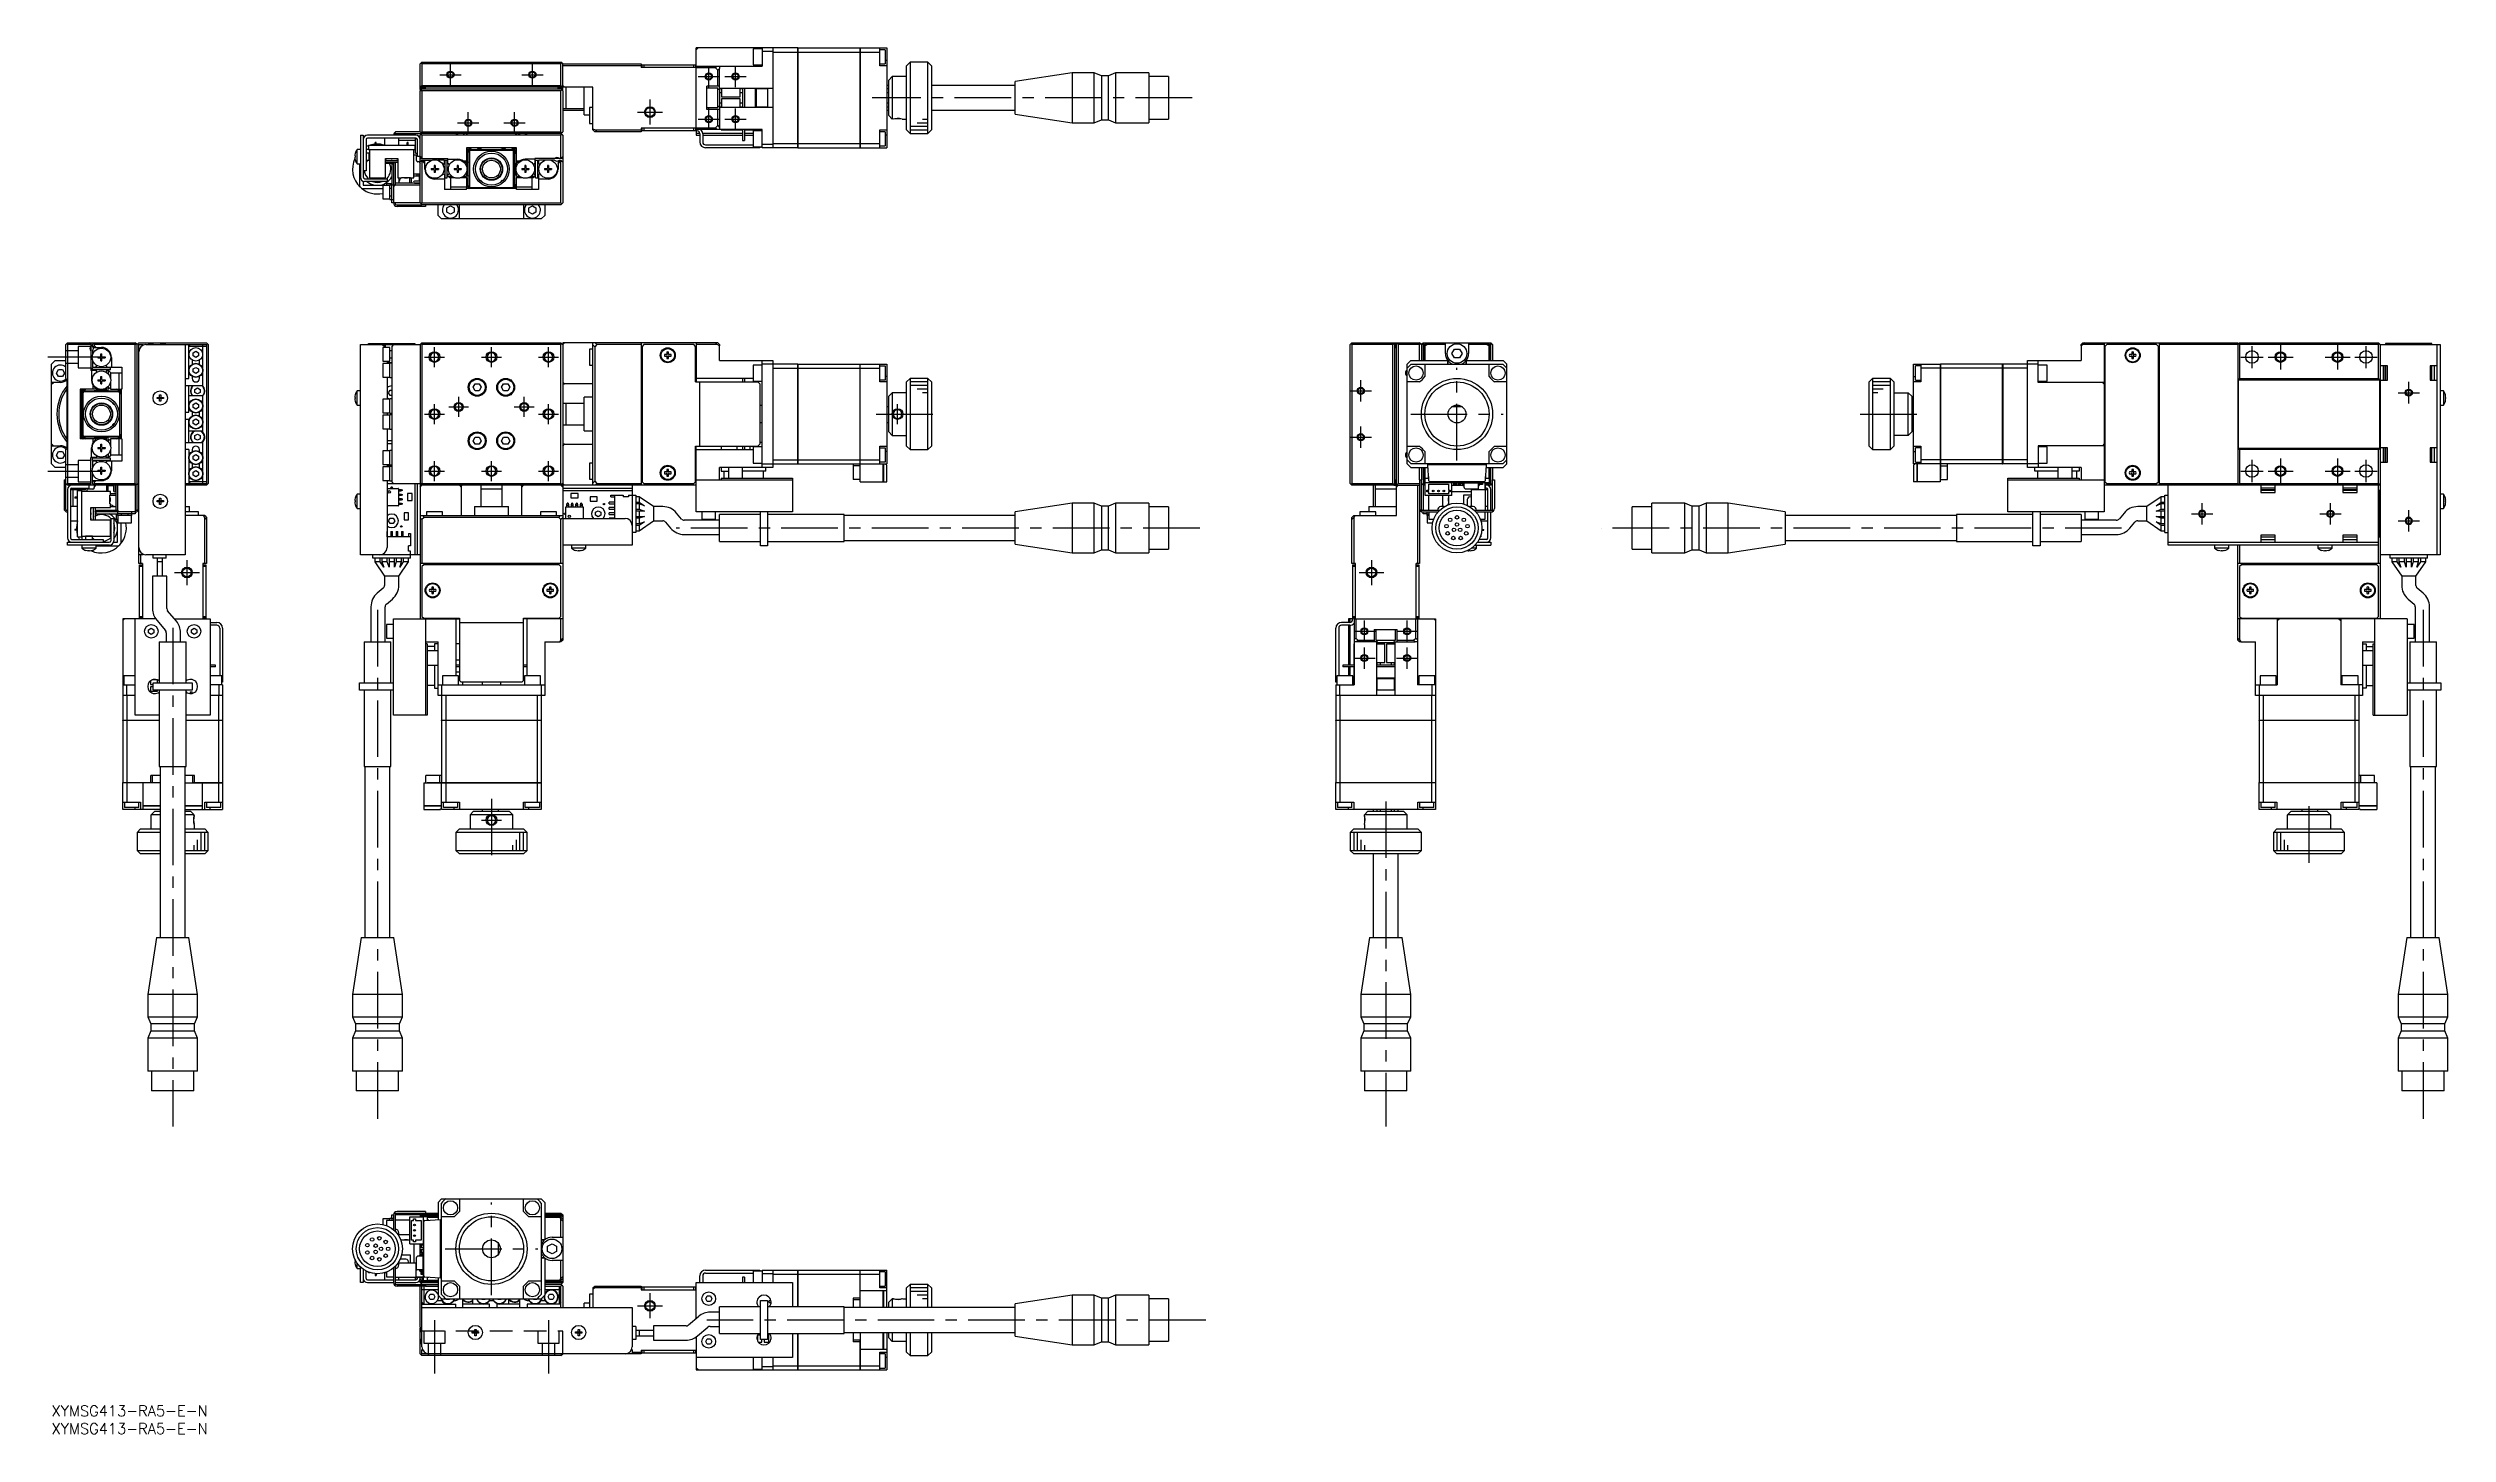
# Model space of a CAD drawing. Extents: x -1 to 673, y -8 to 381.
import ezdxf

# ---------------------------------------------------------------- set-up
doc = ezdxf.new("R2010")
doc.units = 0
doc.header["$LTSCALE"] = 0.5
doc.linetypes.add('CENTER', pattern=[50.8, 31.75, -6.35, 6.35, -6.35])
doc.linetypes.add('DASHED', pattern=[19.05, 12.7, -6.35])
for name, color, linetype in [('MSM_CENTER', 1, 'CENTER'), ('MSM_CONTINUOUS', 7, 'CONTINUOUS'), ('MSM_DASHED', 4, 'DASHED'), ('MSM_NARROW', 5, 'CONTINUOUS'), ('MSM_PART_NUMBER', 7, 'CONTINUOUS')]:
    doc.layers.add(name, color=color, linetype=linetype)
doc.styles.get("Standard").update_dxf_attribs({"font": 'txt.shx', "height": 1, "bigfont": 'bigfont.shx'})

# ---------------------------------------------------------------- blocks, each defined once
blk = doc.blocks.new('*U2')
at = {"layer": 'MSM_PART_NUMBER'}
blk.add_text('XYMSG413-RA5-E-N', height=3, dxfattribs=at).set_placement((0, -3))
blk = doc.blocks.new('*U3')
at = {"layer": 'MSM_PART_NUMBER'}
blk.add_text('XYMSG413-RA5-E-N', height=3, dxfattribs=at).set_placement((0, -8))

msp = doc.modelspace()

# ---------------------------------------------------------------- linework, layer by layer
at = {"layer": 'MSM_CENTER'}
for p, q in [((108.97, 373.65), (114.97, 373.65)), ((111.97, 370.65), (111.97, 376.65)), ((131.97, 373.65), (137.97, 373.65)), ((134.97, 370.65), (134.97, 376.65)), ((181.47, 373.15), (187.47, 373.15)), ((184.47, 370.15), (184.47, 376.15)), ((188.97, 373.15), (194.97, 373.15)), ((191.97, 370.15), (191.97, 376.15)), ((167.97, 366.65), (167.97, 359.65)), ((184.47, 358.15), (184.47, 364.15)), ((191.97, 358.15), (191.97, 364.15)), ((320.16, 367.15), (230.36, 367.15)), ((113.97, 360.15), (119.97, 360.15)), ((116.97, 357.15), (116.97, 363.15)), ((126.97, 360.15), (132.97, 360.15)), ((129.97, 357.15), (129.97, 363.15)), ((164.47, 363.15), (171.47, 363.15)), ((181.47, 361.15), (187.47, 361.15)), ((188.97, 361.15), (194.97, 361.15)), ((107.47, 291.57), (107.47, 297.17)), ((123.47, 291.57), (123.47, 297.17)), ((139.47, 291.57), (139.47, 297.17)), ((617.65, 291.27), (617.65, 297.47)), ((625.65, 297.87), (625.65, 290.87)), ((641.65, 297.87), (641.65, 290.87)), ((649.65, 291.27), (649.65, 297.47)), ((14, 294.37), (-1, 294.37)), ((104.67, 294.37), (110.27, 294.37)), ((120.67, 294.37), (126.27, 294.37)), ((136.67, 294.37), (142.27, 294.37)), ((394.49, 265.37), (394.49, 291.37)), ((614.55, 294.37), (620.75, 294.37)), ((622.15, 294.37), (629.15, 294.37)), ((638.15, 294.37), (645.15, 294.37)), ((646.55, 294.37), (652.75, 294.37)), ((114.27, 277.57), (114.27, 283.17)), ((132.67, 277.57), (132.67, 283.17)), ((364.49, 284.87), (370.49, 284.87)), ((367.49, 281.87), (367.49, 287.87)), ((658.65, 284.37), (664.65, 284.37)), ((661.65, 281.37), (661.65, 287.37)), ((104.67, 278.37), (110.27, 278.37)), ((107.47, 275.57), (107.47, 281.17)), ((111.47, 280.37), (117.07, 280.37)), ((129.87, 280.37), (135.47, 280.37)), ((136.67, 278.37), (142.27, 278.37)), ((139.47, 275.57), (139.47, 281.17)), ((231.47, 278.37), (249.47, 278.37)), ((237.47, 275.57), (237.47, 281.17)), ((381.49, 278.37), (407.49, 278.37)), ((507.65, 278.37), (525.65, 278.37)), ((364.49, 271.87), (370.49, 271.87)), ((367.49, 268.87), (367.49, 274.87)), ((107.47, 259.57), (107.47, 265.17)), ((123.47, 259.57), (123.47, 265.17)), ((139.47, 259.57), (139.47, 265.17)), ((617.65, 259.27), (617.65, 265.47)), ((625.65, 265.87), (625.65, 258.87)), ((641.65, 265.87), (641.65, 258.87)), ((649.65, 259.27), (649.65, 265.47)), ((-1, 262.37), (14, 262.37)), ((104.67, 262.37), (110.27, 262.37)), ((120.67, 262.37), (126.27, 262.37)), ((136.67, 262.37), (142.27, 262.37)), ((614.55, 262.37), (620.75, 262.37)), ((622.15, 262.37), (629.15, 262.37)), ((638.15, 262.37), (645.15, 262.37)), ((646.55, 262.37), (652.75, 262.37)), ((600.65, 250.37), (606.65, 250.37)), ((603.65, 247.37), (603.65, 253.37)), ((636.65, 250.37), (642.65, 250.37)), ((639.65, 247.37), (639.65, 253.37)), ((661.65, 245.37), (661.65, 251.37)), ((322.31, 246.37), (175.3, 246.37)), ((581.05, 246.37), (434.95, 246.37)), ((658.65, 248.37), (664.65, 248.37)), ((38, 237.37), (38, 230.37)), ((370.49, 237.37), (370.49, 230.37)), ((34.5, 233.87), (41.5, 233.87)), ((366.99, 233.87), (373.99, 233.87)), ((91.47, 223.37), (91.47, 78.37)), ((665.65, 223.37), (665.65, 78.37)), ((34, 218.37), (34, 78.37)), ((365.49, 217.37), (371.49, 217.37)), ((368.49, 214.37), (368.49, 220.37)), ((377.49, 217.37), (383.49, 217.37)), ((380.49, 214.37), (380.49, 220.37)), ((365.49, 209.87), (371.49, 209.87)), ((368.49, 206.87), (368.49, 212.87)), ((377.49, 209.87), (383.49, 209.87)), ((380.49, 206.87), (380.49, 212.87)), ((123.47, 170.37), (123.47, 152.37)), ((374.49, 169.62), (374.49, 78.37)), ((633.65, 152.37), (633.65, 170.37)), ((120.67, 164.37), (126.27, 164.37)), ((123.47, 31), (123.47, 57)), ((110.47, 44), (136.47, 44)), ((164.47, 28), (171.47, 28)), ((167.97, 31.5), (167.97, 24.5)), ((107.47, 24), (107.47, 9)), ((139.47, 24), (139.47, 9)), ((323.97, 24), (183.97, 24))]:
    msp.add_line(p, q, dxfattribs=at)
at = {"layer": 'MSM_CONTINUOUS'}
for p, q in [((180.97, 380.65), (181.47, 381.15)), ((209.46, 381.15), (180.97, 381.15)), ((180.97, 358.65), (180.97, 381.15)), ((196.97, 380.9), (196.97, 376.4)), ((199.47, 380.9), (196.97, 380.9)), ((199.47, 381.15), (199.47, 376.05)), ((202.47, 380.15), (199.47, 380.15)), ((202.47, 381.15), (202.47, 353.15)), ((202.47, 379.99), (209.46, 379.99)), ((209.46, 353.15), (209.46, 381.15)), ((209.47, 381.14), (209.46, 381.14)), ((209.47, 379.99), (209.46, 379.99)), ((209.47, 381.15), (209.47, 353.15)), ((209.47, 381.15), (226.96, 381.15)), ((209.47, 379.99), (226.96, 379.99)), ((226.96, 353.15), (226.96, 381.15)), ((226.97, 381.14), (226.96, 381.14)), ((226.97, 379.99), (226.96, 379.99)), ((226.97, 381.15), (226.97, 353.15)), ((226.97, 381.15), (234.47, 381.15)), ((226.97, 379.99), (232.47, 379.99)), ((232.47, 376.15), (232.47, 381.15)), ((233.97, 380.65), (232.47, 380.65)), ((233.97, 380.65), (233.97, 376.65)), ((234.47, 377.65), (233.97, 377.65)), ((234.47, 381.15), (234.47, 353.15)), ((103.97, 377.15), (103.47, 376.65)), ((103.47, 369.45), (103.47, 376.65)), ((103.47, 370.15), (103.97, 370.65)), ((103.97, 376.65), (103.72, 376.9)), ((103.97, 377.15), (142.97, 377.15)), ((103.97, 376.65), (103.97, 370.65)), ((142.97, 376.65), (103.97, 376.65)), ((103.97, 370.65), (142.97, 370.65)), ((143.47, 376.65), (142.97, 377.15)), ((143.22, 376.9), (142.97, 376.65)), ((142.97, 370.65), (142.97, 376.65)), ((142.97, 370.65), (143.47, 370.15)), ((143.47, 376.65), (165.47, 376.65)), ((143.47, 369.45), (143.47, 376.65)), ((165.47, 376.15), (143.47, 376.15)), ((143.97, 370.15), (143.47, 370.65)), ((165.47, 376.65), (165.47, 375.65)), ((180.97, 375.65), (165.47, 375.65)), ((165.77, 375.65), (165.77, 376.45)), ((165.77, 376.45), (180.77, 376.45)), ((166.27, 376.45), (166.27, 375.65)), ((180.27, 375.65), (180.27, 376.45)), ((180.77, 376.45), (180.77, 375.65)), ((180.97, 376.05), (187.47, 376.05)), ((186.36, 375.55), (180.97, 375.55)), ((186.36, 375.55), (186.86, 376.05)), ((186.97, 374.93), (186.36, 375.55)), ((187.47, 375.43), (186.97, 374.93)), ((186.97, 370.4), (186.97, 374.93)), ((187.47, 376.05), (187.47, 375.43)), ((187.47, 376.05), (199.47, 376.05)), ((187.47, 369.63), (187.47, 375.43)), ((196.97, 376.4), (199.47, 376.4)), ((232.47, 376.65), (233.97, 376.65)), ((234.47, 376.15), (232.47, 376.15)), ((234.97, 370.65), (234.47, 370.65)), ((234.97, 372.15), (235.97, 373.15)), ((234.97, 362.15), (234.97, 372.15)), ((235.97, 373.15), (235.97, 361.15)), ((239.97, 373.15), (235.97, 373.15)), ((240.97, 377.15), (239.97, 376.15)), ((239.97, 358.15), (239.97, 376.15)), ((240.97, 377.15), (240.97, 357.15)), ((245.97, 377.15), (240.97, 377.15)), ((245.97, 357.15), (245.97, 377.15)), ((246.97, 376.15), (245.97, 377.15)), ((246.97, 376.15), (246.97, 358.15)), ((270.47, 370.65), (246.97, 370.65)), ((286.47, 374.15), (270.47, 371.72)), ((270.47, 362.58), (270.47, 371.72)), ((286.47, 374.15), (286.47, 360.15)), ((292.67, 374.15), (286.47, 374.15)), ((292.67, 360.15), (292.67, 374.15)), ((294.67, 373.3), (292.67, 374.15)), ((294.67, 373.3), (294.67, 361)), ((296.67, 373.3), (294.67, 373.3)), ((298.67, 374.15), (296.67, 373.3)), ((296.67, 361), (296.67, 373.3)), ((298.67, 374.15), (298.67, 360.15)), ((307.97, 374.15), (298.67, 374.15)), ((307.97, 374.15), (307.97, 360.15)), ((313.47, 373.1), (307.97, 373.1)), ((313.47, 373.1), (313.47, 361.2)), ((151.97, 370.15), (103.47, 370.15)), ((103.47, 369.95), (104.87, 369.95)), ((103.97, 369.65), (103.47, 369.15)), ((103.57, 369.35), (103.47, 369.45)), ((103.47, 357.65), (103.47, 369.15)), ((103.57, 369.25), (103.57, 369.45)), ((103.97, 369.15), (103.72, 369.4)), ((104.57, 369.75), (103.87, 369.75)), ((103.97, 369.65), (142.97, 369.65)), ((142.97, 369.15), (103.97, 369.15)), ((103.97, 369.15), (103.97, 357.65)), ((104.87, 369.95), (104.87, 369.65)), ((143.47, 369.95), (142.07, 369.95)), ((142.07, 369.95), (142.07, 369.65)), ((143.07, 369.75), (142.37, 369.75)), ((143.47, 369.15), (142.97, 369.65)), ((143.22, 369.4), (142.97, 369.15)), ((142.97, 357.65), (142.97, 369.15)), ((143.37, 369.45), (143.37, 369.25)), ((143.47, 369.45), (143.37, 369.35)), ((143.47, 369.15), (143.47, 357.65)), ((143.47, 364.15), (149.47, 364.15)), ((144.47, 364.15), (144.47, 370.15)), ((149.47, 362.4), (149.47, 370.15)), ((150.97, 364.4), (150.97, 359.9)), ((151.97, 364.4), (150.97, 364.4)), ((151.97, 358.15), (151.97, 370.15)), ((187.47, 370.4), (183.97, 370.4)), ((183.97, 363.9), (183.97, 370.4)), ((186.97, 369.9), (183.97, 369.9)), ((183.97, 364.4), (186.97, 364.4)), ((187.47, 363.9), (183.97, 363.9)), ((186.97, 364.4), (186.97, 369.9)), ((187.47, 369.63), (186.97, 369.42)), ((186.97, 364.87), (187.47, 364.66)), ((186.97, 359.36), (186.97, 363.9)), ((202.47, 369.75), (187.47, 369.75)), ((187.47, 364.66), (187.47, 358.86)), ((187.47, 364.55), (202.47, 364.55)), ((187.57, 364.55), (187.57, 369.75)), ((188.07, 369.65), (187.57, 369.65)), ((187.57, 368.65), (188.07, 368.65)), ((188.07, 365.65), (187.57, 365.65)), ((187.57, 364.65), (188.07, 364.65)), ((187.97, 369.75), (187.97, 369.65)), ((187.97, 364.65), (187.97, 364.55)), ((188.07, 369.75), (188.07, 367.4)), ((188.07, 367.4), (193.27, 367.4)), ((188.07, 366.9), (188.07, 364.55)), ((193.27, 366.9), (188.07, 366.9)), ((193.27, 367.4), (193.27, 369.75)), ((193.97, 369.65), (193.27, 369.65)), ((193.27, 368.65), (193.97, 368.65)), ((193.27, 364.55), (193.27, 366.9)), ((193.97, 365.65), (193.27, 365.65)), ((193.27, 364.65), (193.97, 364.65)), ((193.97, 369.75), (193.97, 364.55)), ((194.47, 369.75), (194.47, 364.55)), ((197.57, 364.55), (197.57, 369.75)), ((197.77, 369.75), (197.77, 364.55)), ((200.97, 369.65), (197.77, 369.65)), ((197.77, 364.65), (200.97, 364.65)), ((200.97, 369.75), (200.97, 364.55)), ((234.97, 369.65), (234.47, 369.65)), ((234.47, 368.65), (234.97, 368.65)), ((234.97, 365.65), (234.47, 365.65)), ((234.47, 364.65), (234.97, 364.65)), ((96.67, 357.15), (103.97, 357.15)), ((103.47, 357.65), (96.97, 357.65)), ((103.47, 357.65), (103.97, 357.15)), ((103.97, 357.15), (103.47, 356.65)), ((103.72, 357.4), (103.97, 357.65)), ((103.97, 357.65), (142.97, 357.65)), ((142.97, 357.15), (103.97, 357.15)), ((113.47, 357.15), (113.82, 356.8)), ((133.12, 356.8), (133.47, 357.15)), ((142.97, 357.65), (143.22, 357.4)), ((142.97, 357.15), (143.47, 357.65)), ((142.97, 357.15), (143.47, 356.65)), ((143.47, 363.65), (149.47, 363.65)), ((149.47, 362.4), (150.97, 362.4)), ((150.97, 359.9), (151.97, 359.9)), ((151.97, 358.45), (152.58, 358.15)), ((152.47, 357.65), (151.97, 358.15)), ((165.47, 357.65), (152.47, 357.65)), ((152.58, 358.15), (165.47, 358.15)), ((152.58, 358.15), (153.08, 357.65)), ((180.97, 358.65), (165.47, 358.65)), ((165.47, 358.65), (165.47, 357.65)), ((165.77, 357.85), (165.77, 358.65)), ((181.17, 357.85), (165.77, 357.85)), ((166.27, 358.65), (166.27, 357.85)), ((180.27, 357.85), (180.27, 358.65)), ((180.77, 358.65), (180.77, 357.85)), ((180.97, 358.75), (186.36, 358.75)), ((180.97, 358.25), (180.97, 358.65)), ((199.47, 358.25), (180.97, 358.25)), ((180.97, 357.85), (180.97, 356.65)), ((181.97, 357.15), (180.97, 357.15)), ((181.97, 357.05), (181.97, 354.75)), ((193.97, 357.15), (182.77, 357.15)), ((182.77, 357.05), (182.77, 354.75)), ((186.36, 358.75), (186.97, 359.36)), ((186.86, 358.25), (186.36, 358.75)), ((186.97, 359.36), (187.47, 358.86)), ((187.47, 358.86), (187.47, 358.25)), ((187.97, 358.25), (187.97, 358.15)), ((187.97, 358.15), (193.97, 358.15)), ((193.97, 358.25), (193.97, 355.15)), ((194.47, 358.25), (194.47, 355.15)), ((194.47, 358.15), (199.47, 358.15)), ((196.97, 357.15), (194.47, 357.15)), ((196.97, 357.9), (196.97, 353.4)), ((199.47, 357.9), (196.97, 357.9)), ((199.47, 353.15), (199.47, 358.25)), ((232.47, 358.15), (234.47, 358.15)), ((232.47, 353.15), (232.47, 358.15)), ((233.97, 357.65), (232.47, 357.65)), ((233.97, 357.65), (233.97, 353.65)), ((234.47, 363.65), (234.97, 363.65)), ((235.97, 361.15), (234.97, 362.15)), ((236.22, 361.15), (236.22, 361.15)), ((238.97, 361.15), (239.97, 361.15)), ((239.97, 358.15), (240.97, 357.15)), ((240.97, 357.15), (245.97, 357.15)), ((245.97, 357.15), (246.97, 358.15)), ((246.97, 363.65), (270.47, 363.65)), ((270.47, 362.58), (286.47, 360.15)), ((286.47, 360.15), (292.67, 360.15)), ((292.67, 360.15), (294.67, 361)), ((294.67, 361), (296.67, 361)), ((296.67, 361), (298.67, 360.15)), ((298.67, 360.15), (307.97, 360.15)), ((307.97, 361.2), (313.47, 361.2)), ((85.08, 350.83), (85.2, 350.83)), ((85.2, 350.47), (85.08, 350.47)), ((85.2, 351.53), (85.2, 351.53)), ((85.2, 350.83), (85.2, 350.47)), ((85.77, 348.65), (85.77, 352.65)), ((86.67, 352.65), (85.77, 352.65)), ((86.67, 356.65), (87.47, 356.65)), ((86.67, 356.65), (86.67, 344.85)), ((87.47, 356.65), (87.47, 344.95)), ((88.27, 355.45), (88.27, 346.65)), ((88.97, 352.65), (88.27, 352.65)), ((89.17, 351.65), (88.27, 351.65)), ((102.27, 356.65), (88.67, 356.65)), ((102.27, 355.85), (88.67, 355.85)), ((88.97, 353.85), (88.97, 352.65)), ((88.97, 353.85), (101.97, 353.85)), ((88.97, 352.65), (101.97, 352.65)), ((89.22, 351.65), (89.17, 351.65)), ((89.17, 349.65), (89.17, 351.65)), ((89.22, 351.6), (89.17, 351.65)), ((89.22, 352.65), (89.22, 344.65)), ((90.85, 353.85), (90.85, 354.65)), ((91.1, 354.65), (90.85, 354.65)), ((91.1, 353.85), (91.1, 354.65)), ((93.47, 355.85), (93.47, 353.85)), ((96.47, 356.95), (96.47, 356.65)), ((97.47, 353.85), (97.47, 355.85)), ((102.17, 355.15), (97.47, 355.15)), ((100.1, 354.65), (99.85, 354.65)), ((99.85, 353.85), (99.85, 354.65)), ((100.1, 353.85), (100.1, 354.65)), ((101.72, 344.65), (101.72, 352.65)), ((101.72, 351.15), (102.67, 351.15)), ((101.97, 353.85), (101.97, 352.65)), ((102.17, 351.65), (102.17, 355.65)), ((102.62, 355.65), (102.17, 355.65)), ((102.17, 351.65), (102.67, 351.65)), ((102.39, 349.57), (102.39, 351.15)), ((102.67, 350.65), (102.67, 355.45)), ((103.47, 350.65), (102.67, 350.65)), ((103.47, 337.65), (103.47, 356.65)), ((103.47, 350.65), (103.97, 350.15)), ((103.97, 356.65), (103.72, 356.9)), ((103.97, 356.65), (103.97, 350.15)), ((142.97, 356.65), (103.97, 356.65)), ((113.82, 356.8), (133.12, 356.8)), ((130.47, 353.15), (116.47, 353.15)), ((116.47, 353.15), (116.47, 347.86)), ((116.97, 351.85), (117.27, 352.15)), ((116.97, 342.45), (116.97, 351.85)), ((117.47, 352.35), (117.27, 352.15)), ((117.27, 352.15), (117.27, 342.15)), ((117.47, 352.35), (117.77, 352.65)), ((129.47, 352.35), (117.47, 352.35)), ((117.77, 352.65), (129.17, 352.65)), ((129.17, 352.65), (129.47, 352.35)), ((129.67, 352.15), (129.47, 352.35)), ((129.67, 342.15), (129.67, 352.15)), ((129.67, 352.15), (129.97, 351.85)), ((129.97, 351.85), (129.97, 342.45)), ((130.47, 347.86), (130.47, 353.15)), ((143.22, 356.9), (142.97, 356.65)), ((142.97, 350.15), (142.97, 356.65)), ((142.97, 350.15), (143.47, 350.65)), ((143.47, 356.65), (143.47, 337.65)), ((180.97, 356.65), (181.97, 356.65)), ((182.77, 356.65), (193.97, 356.65)), ((183.57, 353.95), (196.97, 353.95)), ((198.77, 353.15), (183.57, 353.15)), ((193.97, 355.15), (194.47, 355.15)), ((194.47, 356.65), (196.97, 356.65)), ((196.97, 353.4), (199.47, 353.4)), ((198.27, 353.15), (198.27, 353.4)), ((198.77, 353.4), (198.77, 353.15)), ((199.47, 354.15), (202.47, 354.15)), ((209.46, 353.15), (199.47, 353.15)), ((202.47, 354.3), (209.46, 354.3)), ((209.47, 354.3), (209.46, 354.3)), ((209.47, 353.16), (209.46, 353.16)), ((209.47, 354.3), (226.96, 354.3)), ((209.47, 353.15), (226.96, 353.15)), ((226.97, 354.3), (226.96, 354.3)), ((226.97, 353.16), (226.96, 353.16)), ((226.97, 354.3), (232.47, 354.3)), ((226.97, 353.15), (234.47, 353.15)), ((232.47, 353.65), (233.97, 353.65)), ((234.47, 356.65), (233.97, 356.65)), ((85.2, 349.76), (85.2, 349.76)), ((85.77, 348.65), (86.67, 348.65)), ((86.47, 348.65), (86.47, 342.65)), ((88.27, 346.65), (87.47, 346.65)), ((87.47, 343.71), (87.47, 342.65)), ((94.17, 343.65), (87.87, 343.65)), ((87.97, 344.45), (94.17, 344.45)), ((88.27, 349.65), (89.17, 349.65)), ((89.17, 349.65), (89.22, 349.7)), ((89.22, 344.65), (93.72, 344.65)), ((93.72, 350.15), (97.22, 350.15)), ((93.72, 344.65), (93.72, 350.15)), ((97.22, 349.45), (93.72, 349.45)), ((97.22, 348.95), (93.72, 348.95)), ((93.72, 348.8), (95.47, 348.8)), ((94.17, 344.45), (94.17, 343.65)), ((95.47, 348.65), (95.97, 348.65)), ((95.47, 348.65), (95.47, 342.65)), ((95.97, 348.86), (95.97, 337.65)), ((96.47, 348.95), (96.47, 342.65)), ((97.22, 350.15), (97.22, 344.65)), ((97.22, 344.65), (98.22, 344.65)), ((97.47, 344.65), (97.47, 343.15)), ((98.22, 344.65), (98.22, 344.75)), ((98.22, 344.75), (100.72, 344.75)), ((99.02, 344.75), (99.02, 344.65)), ((99.02, 344.65), (99.92, 344.65)), ((99.4, 344.75), (99.4, 344.65)), ((99.55, 344.75), (99.55, 344.65)), ((99.92, 344.75), (99.92, 344.65)), ((100.57, 343.15), (100.57, 344.75)), ((100.72, 344.65), (100.72, 344.75)), ((100.72, 344.65), (101.72, 344.65)), ((101.07, 343.15), (101.07, 344.65)), ((103.47, 345.72), (101.72, 345.72)), ((101.72, 345.22), (103.47, 345.22)), ((103.47, 343.72), (101.87, 343.72)), ((102.74, 349.18), (102.42, 349.5)), ((102.57, 345.72), (102.57, 345.22)), ((103.47, 349.15), (102.81, 349.15)), ((103.07, 345.72), (103.07, 345.22)), ((103.27, 343.72), (103.27, 345.22)), ((103.28, 349.15), (103.28, 349.04)), ((103.47, 350.15), (111.27, 350.15)), ((103.97, 349.65), (103.47, 349.15)), ((103.97, 349.15), (103.72, 349.4)), ((103.97, 349.65), (106.86, 349.65)), ((104.27, 349.15), (103.97, 349.15)), ((103.97, 349.15), (103.97, 337.65)), ((104.77, 349.5), (104.27, 349.15)), ((104.27, 349.15), (104.77, 348.65)), ((104.77, 347.15), (104.77, 349.65)), ((106.57, 347.29), (107.37, 347.29)), ((106.57, 347.29), (106.57, 347)), ((106.57, 347), (107.37, 347)), ((107.1, 347.29), (107.1, 347)), ((107.72, 348.15), (107.43, 348.15)), ((107.43, 348.15), (107.43, 347.35)), ((107.43, 347.62), (107.72, 347.62)), ((107.43, 346.94), (107.43, 346.15)), ((107.43, 346.68), (107.72, 346.68)), ((107.72, 346.15), (107.43, 346.15)), ((110.27, 344.35), (107.57, 344.35)), ((107.72, 348.15), (107.72, 347.35)), ((107.72, 346.94), (107.72, 346.15)), ((107.78, 347.29), (108.57, 347.29)), ((107.78, 347), (108.57, 347)), ((108.04, 347), (108.04, 347.29)), ((110.27, 349.65), (108.29, 349.65)), ((108.57, 347.29), (108.57, 347)), ((110.01, 348.55), (110.27, 348.7)), ((110.27, 345.59), (110.01, 345.74)), ((110.27, 348.7), (110.27, 349.65)), ((110.27, 345.59), (110.27, 341.45)), ((110.47, 344.65), (110.47, 349.65)), ((110.47, 349.65), (111.07, 349.65)), ((110.47, 344.65), (111.07, 344.65)), ((111.07, 344.65), (111.07, 349.65)), ((111.27, 348.7), (111.27, 350.15)), ((111.27, 349.95), (113.97, 349.95)), ((111.27, 348.7), (111.5, 348.57)), ((111.57, 345.77), (111.27, 345.6)), ((111.27, 345.15), (111.27, 345.6)), ((111.27, 345.15), (112.31, 345.15)), ((111.77, 344.65), (111.27, 345.15)), ((113.26, 344.65), (111.77, 344.65)), ((112.02, 344.65), (112.02, 341.45)), ((112.97, 347.29), (113.77, 347.29)), ((112.97, 347.29), (112.97, 347)), ((112.97, 347), (113.77, 347)), ((113.5, 347.29), (113.5, 347)), ((114.12, 348.15), (113.83, 348.15)), ((113.83, 348.15), (113.83, 347.35)), ((113.83, 347.62), (114.12, 347.62)), ((113.83, 346.94), (113.83, 346.15)), ((113.83, 346.68), (114.12, 346.68)), ((114.12, 346.15), (113.83, 346.15)), ((114.12, 348.15), (114.12, 347.35)), ((114.12, 346.94), (114.12, 346.15)), ((114.18, 347.29), (114.97, 347.29)), ((114.18, 347), (114.97, 347)), ((114.44, 347), (114.44, 347.29)), ((116.52, 344.65), (114.69, 344.65)), ((114.97, 347.29), (114.97, 347)), ((115.57, 349.45), (116.47, 349.45)), ((115.63, 345.15), (116.47, 345.15)), ((116.47, 345.15), (115.97, 344.65)), ((116.47, 348.95), (116.12, 348.95)), ((116.47, 346.43), (116.47, 345.15)), ((116.52, 341.65), (116.52, 344.65)), ((120.31, 343.95), (120.5, 343.95)), ((120.72, 343.72), (120.5, 343.95)), ((120.72, 343.72), (120.55, 343.72)), ((120.72, 343.58), (120.72, 343.72)), ((126.45, 343.95), (126.22, 343.72)), ((126.39, 343.72), (126.22, 343.72)), ((126.22, 343.72), (126.22, 343.58)), ((126.22, 343.58), (126.22, 343.58)), ((126.45, 343.95), (126.64, 343.95)), ((132.26, 344.65), (130.42, 344.65)), ((130.42, 344.65), (130.42, 341.65)), ((130.47, 349.45), (131.38, 349.45)), ((130.83, 348.95), (130.47, 348.95)), ((130.47, 345.15), (130.47, 346.43)), ((130.97, 344.65), (130.47, 345.15)), ((130.47, 345.15), (131.31, 345.15)), ((131.97, 347.29), (132.77, 347.29)), ((131.97, 347.29), (131.97, 347)), ((131.97, 347), (132.77, 347)), ((132.5, 347.29), (132.5, 347)), ((133.12, 348.15), (132.83, 348.15)), ((132.83, 348.15), (132.83, 347.35)), ((132.83, 347.62), (133.12, 347.62)), ((132.83, 346.94), (132.83, 346.15)), ((132.83, 346.68), (133.12, 346.68)), ((133.12, 346.15), (132.83, 346.15)), ((135.67, 349.95), (132.97, 349.95)), ((133.12, 348.15), (133.12, 347.35)), ((133.12, 346.94), (133.12, 346.15)), ((133.18, 347.29), (133.97, 347.29)), ((133.18, 347), (133.97, 347)), ((133.44, 347), (133.44, 347.29)), ((135.17, 344.65), (133.69, 344.65)), ((133.97, 347.29), (133.97, 347)), ((134.63, 345.15), (135.67, 345.15)), ((134.92, 341.45), (134.92, 344.65)), ((135.67, 345.15), (135.17, 344.65)), ((135.38, 345.77), (135.67, 345.6)), ((135.67, 348.7), (135.45, 348.57)), ((143.47, 350.15), (135.67, 350.15)), ((135.67, 350.15), (135.67, 348.7)), ((135.67, 345.6), (135.67, 345.15)), ((135.87, 344.65), (135.87, 349.65)), ((135.87, 349.65), (136.47, 349.65)), ((135.87, 344.65), (136.47, 344.65)), ((136.47, 344.65), (136.47, 349.65)), ((138.66, 349.65), (136.67, 349.65)), ((136.67, 349.65), (136.67, 348.7)), ((136.67, 348.7), (136.93, 348.55)), ((136.93, 345.74), (136.67, 345.59)), ((136.67, 345.59), (136.67, 341.45)), ((139.37, 344.35), (136.67, 344.35)), ((138.37, 347.29), (139.17, 347.29)), ((138.37, 347.29), (138.37, 347)), ((138.37, 347), (139.17, 347)), ((138.9, 347.29), (138.9, 347)), ((139.52, 348.15), (139.23, 348.15)), ((139.23, 348.15), (139.23, 347.35)), ((139.23, 347.62), (139.52, 347.62)), ((139.23, 346.94), (139.23, 346.15)), ((139.23, 346.68), (139.52, 346.68)), ((139.52, 346.15), (139.23, 346.15)), ((139.52, 348.15), (139.52, 347.35)), ((139.52, 346.94), (139.52, 346.15)), ((139.58, 347.29), (140.37, 347.29)), ((139.58, 347), (140.37, 347)), ((139.84, 347), (139.84, 347.29)), ((141.21, 349.65), (140.09, 349.65)), ((140.37, 347.29), (140.37, 347)), ((142.17, 349.44), (142.17, 347.15)), ((142.17, 348.65), (142.67, 349.15)), ((142.67, 349.15), (142.23, 349.46)), ((142.53, 349.65), (142.97, 349.65)), ((142.97, 349.15), (142.67, 349.15)), ((142.97, 349.65), (143.47, 349.15)), ((143.22, 349.4), (142.97, 349.15)), ((142.97, 337.65), (142.97, 349.15)), ((87.47, 342.65), (93.97, 342.65)), ((87.47, 341.65), (92.97, 341.65)), ((92.97, 342.55), (92.97, 338.75)), ((94.97, 342.55), (92.97, 342.55)), ((92.97, 338.75), (94.97, 338.75)), ((93.97, 343.05), (93.97, 342.55)), ((95.47, 343.05), (93.97, 343.05)), ((94.97, 338.65), (94.97, 342.65)), ((103.47, 342.65), (94.97, 342.65)), ((95.47, 341.65), (94.97, 341.65)), ((94.97, 339.65), (95.47, 339.65)), ((94.97, 338.65), (95.97, 338.65)), ((95.47, 338.65), (95.47, 342.65)), ((95.47, 337.65), (95.47, 338.65)), ((103.47, 337.65), (95.47, 337.65)), ((95.97, 342.15), (96.47, 342.65)), ((103.47, 343.15), (96.47, 343.15)), ((96.47, 337.65), (96.47, 337.35)), ((96.67, 337.15), (103.97, 337.15)), ((101.87, 343.22), (103.47, 343.22)), ((103.27, 343.15), (103.27, 343.22)), ((103.47, 337.65), (103.97, 337.15)), ((103.72, 337.4), (103.97, 337.65)), ((103.97, 337.65), (142.97, 337.65)), ((142.97, 337.15), (103.97, 337.15)), ((104.97, 337.15), (104.97, 336.65)), ((108.47, 334.15), (108.47, 337.15)), ((116.47, 341.45), (110.27, 341.45)), ((112.02, 342.15), (116.52, 342.15)), ((114.47, 333.15), (114.47, 337.15)), ((116.47, 341.45), (116.47, 341.65)), ((130.47, 341.65), (116.47, 341.65)), ((117.27, 342.15), (116.97, 342.45)), ((117.27, 342.15), (117.47, 341.95)), ((117.77, 341.65), (117.47, 341.95)), ((117.47, 341.95), (129.47, 341.95)), ((129.47, 341.95), (129.17, 341.65)), ((129.47, 341.95), (129.67, 342.15)), ((129.97, 342.45), (129.67, 342.15)), ((130.42, 342.15), (134.92, 342.15)), ((130.47, 341.45), (130.47, 341.65)), ((136.67, 341.45), (130.47, 341.45)), ((132.47, 337.15), (132.47, 333.15)), ((138.47, 337.15), (138.47, 334.15)), ((143.47, 337.65), (142.97, 337.15)), ((142.97, 337.65), (143.22, 337.4)), ((104.97, 336.65), (96.97, 336.65)), ((108.47, 334.15), (109.47, 333.15)), ((114.47, 333.15), (109.47, 333.15)), ((110.97, 336.22), (111.97, 336.8)), ((110.97, 335.07), (110.97, 336.22)), ((111.97, 334.49), (110.97, 335.07)), ((111.97, 336.8), (112.97, 336.22)), ((112.97, 335.07), (111.97, 334.49)), ((112.97, 336.22), (112.97, 335.07)), ((132.47, 333.15), (114.47, 333.15)), ((137.47, 333.15), (132.47, 333.15)), ((133.97, 336.22), (134.97, 336.8)), ((133.97, 335.07), (133.97, 336.22)), ((134.97, 334.49), (133.97, 335.07)), ((134.97, 336.8), (135.97, 336.22)), ((135.97, 335.07), (134.97, 334.49)), ((135.97, 336.22), (135.97, 335.07)), ((137.47, 333.15), (138.47, 334.15)), ((4, 297.87), (4.5, 298.37)), ((4, 288.37), (4, 297.87)), ((4.25, 298.12), (4.5, 297.87)), ((4.5, 298.37), (23.5, 298.37)), ((4.5, 297.87), (4.5, 258.87)), ((11, 297.87), (4.5, 297.87)), ((11, 297.87), (10.5, 298.37)), ((11, 298.37), (11, 290.57)), ((11.5, 297.87), (12, 298.37)), ((11.5, 297.43), (11.5, 297.87)), ((12, 297.57), (11.69, 297.12)), ((11.7, 297.07), (14, 297.07)), ((11.75, 298.12), (12, 297.87)), ((12, 297.87), (12, 297.57)), ((23.5, 297.87), (12, 297.87)), ((12.5, 297.07), (12, 297.57)), ((24, 297.87), (23.5, 298.37)), ((23.5, 297.87), (23.75, 298.12)), ((23.5, 258.87), (23.5, 297.87)), ((24.5, 298.37), (24, 297.87)), ((24, 258.87), (24, 297.87)), ((24.25, 298.12), (24.5, 297.87)), ((24.5, 298.37), (31.7, 298.37)), ((24.5, 297.87), (25.7, 297.87)), ((24.5, 236.37), (24.5, 297.87)), ((26.5, 297.87), (43.5, 297.87)), ((27.3, 297.87), (27.3, 298.17)), ((27.3, 298.17), (28.5, 298.17)), ((28.5, 297.87), (28.5, 298.17)), ((30.5, 297.87), (31, 298.37)), ((31, 298.37), (31, 297.87)), ((31.2, 298.37), (31.2, 297.87)), ((31.4, 297.97), (31.4, 297.87)), ((31.75, 298.12), (31.5, 297.87)), ((31.7, 298.37), (31.8, 298.27)), ((31.7, 298.27), (31.9, 298.27)), ((32, 298.37), (31.75, 298.12)), ((31.75, 298.12), (32, 297.87)), ((32, 298.37), (43.5, 298.37)), ((37.5, 297.87), (37.5, 238.87)), ((38.5, 288.37), (38.5, 297.87)), ((38.5, 297.37), (39, 297.87)), ((43.5, 297.37), (38.5, 297.37)), ((42.5, 286.19), (42.5, 297.87)), ((44, 297.87), (43.5, 298.37)), ((43.5, 297.87), (43.75, 298.12)), ((43.5, 297.87), (43.5, 258.87)), ((44, 297.87), (44, 258.87)), ((86.67, 238.87), (86.67, 297.87)), ((86.67, 297.87), (103.47, 297.87)), ((88.97, 297.87), (88.97, 298.17)), ((88.97, 298.17), (101.97, 298.17)), ((92.97, 297.02), (92.97, 293.22)), ((94.97, 297.02), (92.97, 297.02)), ((93.72, 297.13), (93.72, 297.87)), ((94.97, 293.22), (94.97, 297.02)), ((95.97, 297.87), (95.47, 297.37)), ((95.47, 297.37), (95.47, 259.37)), ((101.97, 298.17), (101.97, 297.87)), ((103.47, 297.87), (103.97, 298.37)), ((103.47, 297.87), (103.47, 220.87)), ((103.97, 297.87), (103.72, 298.12)), ((103.97, 298.37), (142.97, 298.37)), ((103.97, 297.87), (103.97, 258.87)), ((142.97, 297.87), (103.97, 297.87)), ((142.97, 298.37), (143.47, 297.87)), ((143.22, 298.12), (142.97, 297.87)), ((142.97, 258.87), (142.97, 297.87)), ((143.47, 298.37), (143.47, 214.87)), ((143.47, 297.87), (143.97, 298.37)), ((186.97, 298.37), (143.47, 298.37)), ((150.97, 296.62), (150.97, 292.12)), ((151.97, 296.62), (150.97, 296.62)), ((151.97, 258.37), (151.97, 298.37)), ((152.47, 297.26), (151.97, 297.76)), ((153.08, 297.87), (152.47, 297.26)), ((152.47, 297.26), (152.47, 259.48)), ((152.58, 298.37), (153.08, 297.87)), ((165.47, 297.87), (153.08, 297.87)), ((165.47, 298.37), (165.47, 258.37)), ((166.27, 297.87), (165.77, 297.37)), ((165.77, 297.37), (165.77, 259.37)), ((180.27, 297.87), (166.27, 297.87)), ((180.77, 297.37), (180.27, 297.87)), ((180.77, 287.37), (180.77, 297.37)), ((180.97, 298.37), (180.97, 287.37)), ((186.86, 297.87), (180.97, 297.87)), ((186.86, 297.87), (186.36, 298.37)), ((187.47, 297.56), (186.86, 297.87)), ((186.97, 298.37), (187.47, 297.87)), ((187.47, 297.87), (187.47, 297.56)), ((187.47, 293.37), (187.47, 297.56)), ((364.99, 298.37), (364.49, 297.87)), ((364.49, 258.87), (364.49, 297.87)), ((364.74, 298.12), (364.99, 297.87)), ((364.99, 298.37), (376.49, 298.37)), ((364.99, 297.87), (364.99, 258.87)), ((376.49, 297.87), (364.99, 297.87)), ((376.99, 297.87), (376.49, 298.37)), ((376.49, 297.87), (376.74, 298.12)), ((376.49, 258.87), (376.49, 297.87)), ((376.59, 298.27), (376.79, 298.27)), ((376.69, 298.27), (376.79, 298.37)), ((376.79, 298.37), (383.99, 298.37)), ((376.99, 297.87), (376.99, 258.87)), ((377.29, 296.97), (376.99, 296.97)), ((377.09, 297.27), (377.09, 297.97)), ((377.29, 298.37), (377.29, 296.97)), ((377.49, 249.87), (377.49, 298.37)), ((377.49, 298.37), (377.99, 297.87)), ((377.99, 297.87), (377.99, 258.87)), ((383.99, 297.87), (377.99, 297.87)), ((384.49, 297.87), (383.99, 298.37)), ((383.99, 297.87), (384.24, 298.12)), ((383.99, 293.37), (383.99, 297.87)), ((384.49, 297.87), (384.99, 298.37)), ((384.49, 297.87), (384.49, 293.37)), ((384.74, 298.12), (384.99, 297.87)), ((385.49, 298.37), (384.99, 297.87)), ((384.99, 298.37), (403.99, 298.37)), ((384.99, 297.87), (384.99, 293.37)), ((385.19, 297.87), (385.59, 297.87)), ((385.19, 293.37), (385.19, 297.87)), ((385.59, 297.37), (385.19, 297.37)), ((385.59, 297.87), (386.09, 298.37)), ((386.2, 297.87), (385.59, 297.56)), ((385.59, 293.37), (385.59, 297.87)), ((385.99, 298.27), (385.99, 298.37)), ((386.7, 298.37), (386.2, 297.87)), ((391.24, 297.87), (386.2, 297.87)), ((391.24, 295.37), (391.24, 298.37)), ((393.05, 295.37), (393.77, 296.62)), ((393.77, 296.62), (395.21, 296.62)), ((395.21, 296.62), (395.93, 295.37)), ((397.74, 298.37), (397.74, 295.37)), ((402.78, 297.87), (397.74, 297.87)), ((402.78, 297.87), (402.28, 298.37)), ((403.39, 297.56), (402.78, 297.87)), ((402.89, 298.37), (403.39, 297.87)), ((402.99, 298.27), (402.99, 298.37)), ((403.39, 297.87), (403.79, 297.87)), ((403.39, 297.87), (403.39, 293.37)), ((403.79, 297.37), (403.39, 297.37)), ((403.99, 297.87), (403.49, 298.37)), ((403.79, 297.87), (403.79, 293.37)), ((404.49, 297.87), (403.99, 298.37)), ((403.99, 297.87), (404.24, 298.12)), ((403.99, 293.37), (403.99, 297.87)), ((404.49, 297.87), (404.49, 293.37)), ((569.65, 297.87), (570.15, 298.37)), ((570.27, 297.87), (569.65, 297.56)), ((569.65, 297.56), (569.65, 297.87)), ((569.65, 297.56), (569.65, 293.37)), ((570.15, 298.37), (613.65, 298.37)), ((570.77, 298.37), (570.27, 297.87)), ((576.15, 297.87), (570.27, 297.87)), ((576.15, 298.37), (576.15, 250.87)), ((576.85, 297.87), (576.35, 297.37)), ((576.35, 297.37), (576.35, 259.37)), ((590.85, 297.87), (576.85, 297.87)), ((591.35, 297.37), (590.85, 297.87)), ((591.35, 259.37), (591.35, 297.37)), ((591.65, 258.37), (591.65, 298.37)), ((613.65, 297.87), (591.65, 297.87)), ((613.65, 298.37), (613.65, 258.37)), ((613.65, 297.87), (614.15, 298.37)), ((613.9, 298.12), (614.15, 297.87)), ((614.15, 298.37), (653.15, 298.37)), ((653.15, 297.87), (614.15, 297.87)), ((614.15, 297.87), (614.15, 288.37)), ((653.15, 298.37), (653.65, 297.87)), ((653.15, 297.87), (653.4, 298.12)), ((653.15, 288.37), (653.15, 297.87)), ((653.65, 297.87), (670.45, 297.87)), ((653.65, 297.87), (653.65, 220.87)), ((655.15, 298.17), (655.15, 297.87)), ((668.15, 298.17), (655.15, 298.17)), ((668.15, 297.87), (668.15, 298.17)), ((669.65, 238.87), (669.65, 297.87)), ((670.45, 297.87), (670.45, 238.87)), ((1, 293.37), (0, 292.37)), ((0, 264.37), (0, 292.37)), ((1, 293.37), (4, 293.37)), ((1.35, 289.87), (1.92, 290.87)), ((1.92, 288.87), (1.35, 289.87)), ((1.92, 290.87), (3.08, 290.87)), ((3.08, 290.87), (3.65, 289.87)), ((3.65, 289.87), (3.08, 288.87)), ((12.45, 290.57), (11, 290.57)), ((11.2, 290.57), (11.2, 287.87)), ((11.5, 296.11), (11.5, 294.98)), ((11.5, 293.55), (11.5, 291.57)), ((11.5, 291.57), (12.45, 291.57)), ((11.5, 290.77), (11.5, 291.37)), ((16.5, 291.37), (11.5, 291.37)), ((16.5, 290.77), (11.5, 290.77)), ((12.45, 291.57), (12.6, 291.83)), ((12.45, 290.57), (12.58, 290.35)), ((13, 294.41), (13.8, 294.41)), ((13, 294.41), (13, 294.12)), ((13, 294.12), (13.8, 294.12)), ((13.53, 294.12), (13.53, 294.41)), ((13.86, 295.27), (14.15, 295.27)), ((13.86, 294.47), (13.86, 295.27)), ((14.15, 294.74), (13.86, 294.74)), ((13.86, 293.27), (13.86, 294.06)), ((13.86, 293.8), (14.15, 293.8)), ((13.86, 293.27), (14.15, 293.27)), ((14.15, 294.47), (14.15, 295.27)), ((14.15, 293.27), (14.15, 294.06)), ((14.21, 294.41), (15, 294.41)), ((14.21, 294.12), (15, 294.12)), ((14.47, 294.12), (14.47, 294.41)), ((15, 294.41), (15, 294.12)), ((15.38, 290.27), (15.55, 290.57)), ((15.4, 291.83), (15.55, 291.57)), ((15.55, 291.57), (19.7, 291.57)), ((15.55, 290.57), (16, 290.57)), ((16, 289.53), (16, 290.57)), ((16, 290.57), (16.5, 290.07)), ((16.5, 290.77), (16.5, 291.37)), ((16.5, 290.07), (16.5, 288.58)), ((19.7, 289.82), (16.5, 289.82)), ((16.8, 294.27), (16.8, 291.57)), ((19, 285.32), (19, 289.82)), ((19.7, 291.57), (19.7, 285.37)), ((39.5, 293.5), (39.5, 292.35)), ((39.75, 295.55), (40.5, 295.98)), ((39.75, 294.69), (39.75, 295.55)), ((40.5, 294.25), (39.75, 294.69)), ((39.75, 291.05), (40.5, 291.48)), ((39.75, 290.19), (39.75, 291.05)), ((40.5, 289.75), (39.75, 290.19)), ((40.5, 295.98), (41.25, 295.55)), ((41.25, 294.69), (40.5, 294.25)), ((40.5, 291.48), (41.25, 291.05)), ((41.25, 290.19), (40.5, 289.75)), ((41.25, 295.55), (41.25, 294.69)), ((41.25, 291.05), (41.25, 290.19)), ((41.5, 292.35), (41.5, 293.5)), ((92.97, 293.22), (94.97, 293.22)), ((92.97, 292.52), (92.97, 288.72)), ((94.97, 292.52), (92.97, 292.52)), ((94.17, 293.22), (94.17, 292.52)), ((94.17, 292.87), (95.47, 292.87)), ((95.47, 296.12), (94.97, 296.12)), ((94.97, 294.12), (95.47, 294.12)), ((94.97, 288.62), (94.97, 292.62)), ((95.47, 292.62), (94.97, 292.62)), ((150.97, 292.12), (151.97, 292.12)), ((172.73, 295.11), (172.05, 295.11)), ((172.05, 294.63), (172.73, 294.63)), ((172.73, 295.79), (172.73, 295.11)), ((172.73, 294.63), (172.73, 293.95)), ((173.21, 295.11), (173.21, 295.79)), ((173.89, 295.11), (173.21, 295.11)), ((173.21, 293.95), (173.21, 294.63)), ((173.21, 294.63), (173.89, 294.63)), ((187.47, 293.37), (202.47, 293.37)), ((196.97, 292.12), (196.97, 287.62)), ((199.47, 292.12), (196.97, 292.12)), ((199.47, 263.37), (199.47, 293.37)), ((209.46, 292.37), (199.47, 292.37)), ((202.47, 293.37), (202.47, 263.37)), ((202.47, 291.21), (209.46, 291.21)), ((209.46, 264.37), (209.46, 292.37)), ((209.47, 292.36), (209.46, 292.36)), ((209.47, 291.21), (209.46, 291.21)), ((209.47, 292.37), (226.96, 292.37)), ((209.47, 292.37), (209.47, 264.37)), ((209.47, 291.21), (226.96, 291.21)), ((226.96, 260.37), (226.96, 292.37)), ((226.97, 292.36), (226.96, 292.36)), ((226.97, 291.21), (226.96, 291.21)), ((226.97, 292.37), (234.47, 292.37)), ((226.97, 259.37), (226.97, 292.37)), ((226.97, 291.21), (232.47, 291.21)), ((232.47, 287.37), (232.47, 292.37)), ((232.47, 291.87), (233.97, 291.87)), ((233.97, 291.87), (233.97, 287.87)), ((234.47, 292.37), (234.47, 264.37)), ((381.49, 293.37), (380.49, 292.37)), ((380.49, 264.37), (380.49, 292.37)), ((381.49, 293.37), (391.89, 293.37)), ((381.65, 292.37), (407.34, 292.37)), ((385.49, 292.37), (385.49, 288.87)), ((391.89, 292.37), (391.89, 293.37)), ((392, 292.37), (392, 293.28)), ((393.77, 294.12), (393.05, 295.37)), ((395.21, 294.12), (393.77, 294.12)), ((395.93, 295.37), (395.21, 294.12)), ((396.98, 293.28), (396.98, 292.37)), ((397.09, 293.37), (397.09, 292.37)), ((397.09, 293.37), (407.49, 293.37)), ((403.49, 288.87), (403.49, 292.37)), ((408.49, 292.37), (407.49, 293.37)), ((408.49, 264.37), (408.49, 292.37)), ((522.65, 264.37), (522.65, 292.37)), ((522.65, 292.37), (530.15, 292.37)), ((523.15, 287.87), (523.15, 291.87)), ((524.65, 291.87), (523.15, 291.87)), ((524.65, 292.37), (524.65, 287.37)), ((530.15, 291.21), (524.65, 291.21)), ((530.15, 292.37), (530.15, 259.37)), ((530.15, 292.36), (530.16, 292.36)), ((530.15, 291.21), (530.16, 291.21)), ((547.65, 292.37), (530.16, 292.37)), ((530.16, 292.37), (530.16, 260.37)), ((547.65, 291.21), (530.16, 291.21)), ((547.65, 264.37), (547.65, 292.37)), ((547.65, 292.36), (547.66, 292.36)), ((547.65, 291.21), (547.66, 291.21)), ((557.65, 292.37), (547.66, 292.37)), ((547.66, 292.37), (547.66, 264.37)), ((554.65, 291.21), (547.66, 291.21)), ((554.65, 263.37), (554.65, 293.37)), ((554.65, 293.37), (569.65, 293.37)), ((557.65, 287.27), (557.65, 293.37)), ((560.15, 292.12), (557.65, 292.12)), ((560.15, 287.62), (560.15, 292.12)), ((576.35, 292.62), (576.15, 292.62)), ((583.91, 295.11), (583.24, 295.11)), ((583.24, 294.63), (583.91, 294.63)), ((583.91, 295.79), (583.91, 295.11)), ((583.91, 294.63), (583.91, 293.95)), ((584.39, 295.11), (584.39, 295.79)), ((585.07, 295.11), (584.39, 295.11)), ((584.39, 293.95), (584.39, 294.63)), ((584.39, 294.63), (585.07, 294.63)), ((591.65, 292.62), (591.35, 292.62)), ((591.65, 292.12), (591.35, 292.12)), ((617.45, 296.11), (617.85, 296.11)), ((649.45, 296.11), (649.85, 296.11)), ((655.65, 291.87), (653.65, 291.87)), ((654.45, 291.87), (654.45, 287.87)), ((654.95, 291.87), (654.95, 287.87)), ((655.15, 291.87), (655.15, 287.87)), ((655.65, 287.87), (655.65, 291.87)), ((667.65, 291.87), (667.65, 287.87)), ((669.65, 291.87), (667.65, 291.87)), ((668.15, 287.87), (668.15, 291.87)), ((668.85, 287.87), (668.85, 291.87)), ((0, 286.77), (0.5, 287.27)), ((2.5, 287.27), (0, 287.27)), ((3.08, 288.87), (1.92, 288.87)), ((4.35, 288.02), (4, 288.37)), ((4.35, 268.72), (4.35, 288.02)), ((13.29, 285.37), (8, 285.37)), ((8, 285.37), (8, 271.37)), ((8.5, 284.07), (8.8, 284.37)), ((8.5, 272.67), (8.5, 284.07)), ((9, 284.57), (8.8, 284.37)), ((8.8, 284.37), (8.8, 272.37)), ((9, 284.57), (9.3, 284.87)), ((19, 284.57), (9, 284.57)), ((9.3, 284.87), (18.7, 284.87)), ((11.7, 285.37), (11.7, 286.27)), ((12.2, 285.72), (12.2, 285.37)), ((13, 288.01), (13.8, 288.01)), ((13, 288.01), (13, 287.72)), ((13, 287.72), (13.8, 287.72)), ((13.53, 287.72), (13.53, 288.01)), ((13.86, 288.87), (14.15, 288.87)), ((13.86, 288.07), (13.86, 288.87)), ((14.15, 288.34), (13.86, 288.34)), ((13.86, 286.87), (13.86, 287.66)), ((13.86, 287.4), (14.15, 287.4)), ((13.86, 286.87), (14.15, 286.87)), ((14.15, 288.07), (14.15, 288.87)), ((14.15, 286.87), (14.15, 287.66)), ((14.21, 288.01), (15, 288.01)), ((14.21, 287.72), (15, 287.72)), ((14.47, 287.72), (14.47, 288.01)), ((16, 285.37), (14.71, 285.37)), ((15, 288.01), (15, 287.72)), ((16, 285.37), (16, 286.21)), ((16.5, 285.87), (16, 285.37)), ((16.5, 287.15), (16.5, 285.32)), ((16.5, 285.32), (19.5, 285.32)), ((18.7, 284.87), (19, 284.57)), ((19.2, 284.37), (19, 284.57)), ((19.2, 272.37), (19.2, 284.37)), ((19.2, 284.37), (19.5, 284.07)), ((19.5, 285.37), (19.5, 271.37)), ((19.7, 285.37), (19.5, 285.37)), ((29.61, 283.05), (30.32, 283.05)), ((29.61, 282.69), (29.61, 283.05)), ((30.32, 283.75), (30.68, 283.75)), ((30.32, 283.05), (30.32, 283.75)), ((30.33, 283.04), (30.32, 283.05)), ((30.33, 283.04), (30.67, 283.04)), ((30.33, 282.7), (30.33, 283.04)), ((30.67, 283.04), (30.68, 283.05)), ((30.67, 283.04), (30.67, 282.7)), ((30.68, 283.75), (30.68, 283.05)), ((30.68, 283.05), (31.39, 283.05)), ((31.39, 283.05), (31.39, 282.69)), ((37.5, 288.37), (38.5, 288.37)), ((37.5, 286.37), (42.5, 286.37)), ((38.5, 278.87), (38.5, 286.37)), ((38.5, 283.57), (42.5, 283.57)), ((39.5, 288.89), (39.5, 288.37)), ((40.25, 285.3), (41, 285.73)), ((40.25, 284.44), (40.25, 285.3)), ((41, 284), (40.25, 284.44)), ((41, 285.73), (41.75, 285.3)), ((41.75, 284.44), (41, 284)), ((41.5, 288.37), (41.5, 288.89)), ((41.75, 285.3), (41.75, 284.44)), ((42.5, 273.19), (42.5, 283.57)), ((85.08, 283.05), (85.2, 283.05)), ((85.2, 283.76), (85.2, 283.75)), ((85.2, 283.05), (85.2, 282.69)), ((85.77, 280.87), (85.77, 284.87)), ((86.67, 284.87), (85.77, 284.87)), ((92.97, 288.72), (94.97, 288.72)), ((94.17, 288.72), (94.17, 282.52)), ((94.17, 288.7), (94.97, 288.7)), ((94.61, 284.37), (95.04, 285.12)), ((95.04, 283.62), (94.61, 284.37)), ((94.97, 288.62), (95.47, 288.62)), ((95.04, 285.12), (95.47, 285.12)), ((95.47, 283.62), (95.04, 283.62)), ((118.32, 285.87), (118.9, 286.87)), ((118.9, 284.87), (118.32, 285.87)), ((118.9, 286.87), (120.05, 286.87)), ((120.05, 284.87), (118.9, 284.87)), ((120.05, 286.87), (120.63, 285.87)), ((120.63, 285.87), (120.05, 284.87)), ((126.32, 285.87), (126.9, 286.87)), ((126.9, 284.87), (126.32, 285.87)), ((126.9, 286.87), (128.05, 286.87)), ((128.05, 284.87), (126.9, 284.87)), ((128.05, 286.87), (128.63, 285.87)), ((128.63, 285.87), (128.05, 284.87)), ((143.97, 286.85), (143.47, 287.35)), ((143.47, 286.67), (143.97, 286.85)), ((151.97, 286.85), (143.97, 286.85)), ((149.47, 273.62), (149.47, 283.12)), ((151.97, 283.12), (149.47, 283.12)), ((165.77, 288.37), (165.47, 288.37)), ((165.47, 286.62), (165.77, 286.62)), ((165.67, 283.37), (165.47, 283.17)), ((165.67, 283.37), (165.67, 273.37)), ((165.77, 283.37), (165.67, 283.37)), ((196.97, 288.37), (180.77, 288.37)), ((180.77, 287.37), (198.27, 287.37)), ((181.97, 269.37), (181.97, 287.37)), ((193.97, 288.37), (193.97, 287.37)), ((194.47, 288.37), (194.47, 287.37)), ((196.97, 287.62), (199.47, 287.62)), ((198.77, 286.87), (198.27, 287.37)), ((198.77, 286.87), (198.77, 269.87)), ((233.97, 287.87), (232.47, 287.87)), ((234.47, 287.37), (232.47, 287.37)), ((234.47, 288.87), (233.97, 288.87)), ((234.97, 283.37), (235.97, 284.37)), ((234.97, 273.37), (234.97, 283.37)), ((235.97, 284.37), (235.97, 272.37)), ((239.97, 284.37), (235.97, 284.37)), ((240.97, 288.37), (239.97, 287.37)), ((239.97, 269.37), (239.97, 287.37)), ((240.97, 288.37), (240.97, 268.37)), ((245.97, 288.37), (240.97, 288.37)), ((245.97, 268.37), (245.97, 288.37)), ((246.97, 287.37), (245.97, 288.37)), ((246.97, 287.37), (246.97, 269.37)), ((383.99, 287.37), (380.49, 287.37)), ((408.49, 287.37), (404.99, 287.37)), ((511.15, 288.37), (510.15, 287.37)), ((510.15, 269.37), (510.15, 287.37)), ((511.15, 288.37), (511.15, 268.37)), ((516.15, 288.37), (511.15, 288.37)), ((516.15, 268.37), (516.15, 288.37)), ((517.15, 287.37), (516.15, 288.37)), ((517.15, 287.37), (517.15, 269.37)), ((517.15, 284.37), (521.15, 284.37)), ((522.15, 283.37), (521.15, 284.37)), ((521.15, 272.37), (521.15, 284.37)), ((522.15, 283.37), (522.15, 273.37)), ((522.65, 288.87), (523.15, 288.87)), ((524.65, 287.37), (522.65, 287.37)), ((523.15, 287.87), (524.65, 287.87)), ((557.65, 287.62), (560.15, 287.62)), ((576.15, 287.27), (557.65, 287.27)), ((575.65, 287.27), (576.15, 286.77)), ((576.35, 288.37), (576.15, 288.37)), ((576.35, 287.37), (576.15, 287.37)), ((576.35, 285.87), (576.15, 285.87)), ((591.35, 286.62), (591.65, 286.62)), ((591.45, 283.37), (591.35, 283.37)), ((591.45, 273.37), (591.45, 283.37)), ((591.65, 283.17), (591.45, 283.37)), ((614.15, 288.37), (613.8, 288.02)), ((613.8, 288.02), (613.8, 268.72)), ((613.8, 288.02), (653.5, 288.02)), ((614.15, 288.37), (653.15, 288.37)), ((653.5, 288.02), (653.15, 288.37)), ((653.5, 268.72), (653.5, 288.02)), ((653.65, 287.87), (655.65, 287.87)), ((667.65, 287.87), (669.65, 287.87)), ((671.35, 284.87), (670.45, 284.87)), ((671.35, 284.87), (671.35, 280.87)), ((671.92, 283.75), (671.93, 283.76)), ((671.92, 283.05), (672.04, 283.05)), ((671.92, 282.69), (671.92, 283.05)), ((17.2, 281.34), (17.2, 281.53)), ((17.2, 281.34), (17.43, 281.12)), ((17.43, 281.29), (17.43, 281.12)), ((17.43, 281.12), (17.56, 281.12)), ((30.32, 282.69), (29.61, 282.69)), ((30.33, 282.7), (30.32, 282.69)), ((30.32, 281.98), (30.32, 282.69)), ((30.68, 281.98), (30.32, 281.98)), ((30.67, 282.7), (30.33, 282.7)), ((30.67, 282.7), (30.68, 282.69)), ((30.68, 282.69), (30.68, 281.98)), ((31.39, 282.69), (30.68, 282.69)), ((37.5, 278.87), (38.5, 278.87)), ((38.5, 276.87), (37.5, 276.87)), ((38.5, 270.37), (38.5, 276.87)), ((39.5, 278.89), (39.5, 277.85)), ((39.75, 281.05), (40.5, 281.48)), ((39.75, 280.19), (39.75, 281.05)), ((40.5, 279.75), (39.75, 280.19)), ((39.75, 276.55), (40.5, 276.98)), ((39.75, 275.69), (39.75, 276.55)), ((40.5, 281.48), (41.25, 281.05)), ((41.25, 280.19), (40.5, 279.75)), ((40.5, 276.98), (41.25, 276.55)), ((41.25, 281.05), (41.25, 280.19)), ((41.25, 276.55), (41.25, 275.69)), ((41.5, 277.85), (41.5, 278.89)), ((85.2, 282.69), (85.08, 282.69)), ((85.2, 281.98), (85.2, 281.98)), ((85.77, 280.87), (86.67, 280.87)), ((92.97, 282.52), (92.97, 278.72)), ((94.97, 282.52), (92.97, 282.52)), ((92.97, 278.72), (94.97, 278.72)), ((92.97, 278.02), (92.97, 274.22)), ((94.97, 278.02), (92.97, 278.02)), ((94.17, 278.72), (94.17, 278.02)), ((94.97, 278.62), (94.97, 282.62)), ((95.47, 282.62), (94.97, 282.62)), ((94.97, 278.62), (95.47, 278.62)), ((94.97, 274.12), (94.97, 278.12)), ((95.47, 278.12), (94.97, 278.12)), ((149.47, 281.37), (143.47, 281.37)), ((144.47, 275.37), (144.47, 281.37)), ((198.77, 280.87), (199.47, 280.87)), ((234.97, 280.37), (234.47, 280.37)), ((395.99, 280.37), (392.99, 280.37)), ((522.65, 280.37), (522.15, 280.37)), ((670.45, 280.87), (671.35, 280.87)), ((672.04, 282.69), (671.92, 282.69)), ((671.93, 281.98), (671.92, 281.98)), ((0.5, 269.47), (0, 269.97)), ((0, 269.47), (2.5, 269.47)), ((13.29, 271.37), (8, 271.37)), ((8.8, 272.37), (8.5, 272.67)), ((8.8, 272.37), (9, 272.17)), ((9, 272.17), (19, 272.17)), ((9.3, 271.87), (9, 272.17)), ((18.7, 271.87), (9.3, 271.87)), ((11.7, 270.47), (11.7, 271.37)), ((12.2, 271.37), (12.2, 271.01)), ((13.86, 269.87), (14.15, 269.87)), ((13.86, 269.07), (13.86, 269.87)), ((14.15, 269.07), (14.15, 269.87)), ((14.71, 271.37), (16, 271.37)), ((16, 270.53), (16, 271.37)), ((16, 271.37), (16.5, 270.87)), ((16.5, 271.42), (16.5, 269.58)), ((19.5, 271.42), (16.5, 271.42)), ((17.43, 275.62), (17.2, 275.39)), ((17.2, 275.2), (17.2, 275.39)), ((17.43, 275.62), (17.43, 275.45)), ((17.56, 275.62), (17.43, 275.62)), ((17.56, 275.62), (17.56, 275.62)), ((19, 272.17), (18.7, 271.87)), ((19, 272.17), (19.2, 272.37)), ((19, 266.92), (19, 271.42)), ((19.5, 272.67), (19.2, 272.37)), ((19.7, 271.37), (19.5, 271.37)), ((19.7, 271.37), (19.7, 265.17)), ((37.5, 270.37), (42.5, 270.37)), ((42.5, 273.57), (38.5, 273.57)), ((40.5, 275.25), (39.75, 275.69)), ((40.25, 272.3), (41, 272.73)), ((40.25, 271.44), (40.25, 272.3)), ((41, 271), (40.25, 271.44)), ((41.25, 275.69), (40.5, 275.25)), ((41, 272.73), (41.75, 272.3)), ((41.75, 271.44), (41, 271)), ((41.75, 272.3), (41.75, 271.44)), ((42.5, 258.87), (42.5, 270.55)), ((92.97, 274.22), (94.97, 274.22)), ((94.17, 274.22), (94.17, 268.02)), ((94.97, 274.12), (94.17, 274.12)), ((94.17, 270.92), (95.47, 270.92)), ((95.47, 270), (94.17, 270)), ((94.97, 274.12), (95.47, 274.12)), ((118.32, 270.87), (118.9, 271.87)), ((118.9, 269.87), (118.32, 270.87)), ((118.9, 271.87), (120.05, 271.87)), ((120.05, 269.87), (118.9, 269.87)), ((120.05, 271.87), (120.63, 270.87)), ((120.63, 270.87), (120.05, 269.87)), ((126.32, 270.87), (126.9, 271.87)), ((126.9, 269.87), (126.32, 270.87)), ((126.9, 271.87), (128.05, 271.87)), ((128.05, 269.87), (126.9, 269.87)), ((128.05, 271.87), (128.63, 270.87)), ((128.63, 270.87), (128.05, 269.87)), ((143.47, 275.37), (149.47, 275.37)), ((143.97, 269.88), (143.47, 270.06)), ((143.47, 269.38), (143.97, 269.88)), ((143.97, 269.88), (151.97, 269.88)), ((149.47, 273.62), (151.97, 273.62)), ((165.47, 273.57), (165.67, 273.37)), ((165.77, 270.12), (165.47, 270.12)), ((165.67, 273.37), (165.77, 273.37)), ((198.27, 269.37), (198.77, 269.87)), ((199.47, 275.87), (198.77, 275.87)), ((199.47, 270.37), (198.77, 270.37)), ((234.97, 275.87), (234.47, 275.87)), ((235.97, 272.37), (234.97, 273.37)), ((235.97, 272.37), (239.97, 272.37)), ((521.15, 272.37), (517.15, 272.37)), ((521.15, 272.37), (522.15, 273.37)), ((522.15, 275.87), (522.65, 275.87)), ((576.15, 269.47), (557.65, 269.47)), ((557.65, 269.47), (557.65, 263.37)), ((576.15, 269.97), (575.65, 269.47)), ((576.15, 270.87), (576.35, 270.87)), ((591.35, 273.37), (591.45, 273.37)), ((591.65, 270.12), (591.35, 270.12)), ((591.45, 273.37), (591.65, 273.57)), ((0, 264.37), (1, 263.37)), ((4, 263.37), (1, 263.37)), ((1.35, 266.87), (1.92, 267.87)), ((1.92, 265.87), (1.35, 266.87)), ((1.92, 267.87), (3.08, 267.87)), ((3.08, 265.87), (1.92, 265.87)), ((3.08, 267.87), (3.65, 266.87)), ((3.65, 266.87), (3.08, 265.87)), ((4, 268.37), (4.35, 268.72)), ((4, 258.87), (4, 268.37)), ((11, 258.37), (11, 266.17)), ((12.45, 266.17), (11, 266.17)), ((11.2, 266.17), (11.2, 268.87)), ((11.5, 265.37), (11.5, 265.97)), ((16.5, 265.97), (11.5, 265.97)), ((16.5, 265.37), (11.5, 265.37)), ((12.45, 265.17), (11.5, 265.17)), ((11.5, 265.17), (11.5, 263.18)), ((12.45, 266.17), (12.58, 266.39)), ((12.6, 264.91), (12.45, 265.17)), ((13, 269.01), (13.8, 269.01)), ((13, 269.01), (13, 268.72)), ((13, 268.72), (13.8, 268.72)), ((13.53, 268.72), (13.53, 269.01)), ((14.15, 269.34), (13.86, 269.34)), ((13.86, 267.87), (13.86, 268.66)), ((13.86, 268.4), (14.15, 268.4)), ((13.86, 267.87), (14.15, 267.87)), ((13.86, 263.47), (14.15, 263.47)), ((13.86, 262.67), (13.86, 263.47)), ((14.15, 262.94), (13.86, 262.94)), ((14.15, 267.87), (14.15, 268.66)), ((14.15, 262.67), (14.15, 263.47)), ((14.21, 269.01), (15, 269.01)), ((14.21, 268.72), (15, 268.72)), ((14.47, 268.72), (14.47, 269.01)), ((15, 269.01), (15, 268.72)), ((15.38, 266.46), (15.55, 266.17)), ((15.55, 265.17), (15.4, 264.91)), ((16, 266.17), (15.55, 266.17)), ((19.7, 265.17), (15.55, 265.17)), ((16, 266.17), (16, 267.21)), ((16.5, 266.67), (16, 266.17)), ((16.5, 268.15), (16.5, 266.67)), ((16.5, 266.92), (19.7, 266.92)), ((16.5, 265.37), (16.5, 265.97)), ((16.8, 265.17), (16.8, 262.47)), ((38.5, 268.37), (37.5, 268.37)), ((38.5, 268.37), (38.5, 258.87)), ((39.5, 268.37), (39.5, 267.85)), ((39.5, 264.39), (39.5, 263.35)), ((39.75, 266.55), (40.5, 266.98)), ((39.75, 265.69), (39.75, 266.55)), ((40.5, 265.25), (39.75, 265.69)), ((40.5, 266.98), (41.25, 266.55)), ((41.25, 265.69), (40.5, 265.25)), ((41.25, 266.55), (41.25, 265.69)), ((41.5, 267.85), (41.5, 268.37)), ((41.5, 263.35), (41.5, 264.39)), ((92.97, 268.02), (92.97, 264.22)), ((94.97, 268.02), (92.97, 268.02)), ((92.97, 264.22), (94.97, 264.22)), ((92.97, 263.52), (92.97, 259.72)), ((94.97, 263.52), (92.97, 263.52)), ((94.17, 264.22), (94.17, 263.52)), ((94.17, 263.87), (95.47, 263.87)), ((94.97, 264.12), (94.97, 268.12)), ((95.47, 268.12), (94.97, 268.12)), ((94.97, 264.12), (95.47, 264.12)), ((94.97, 259.62), (94.97, 263.62)), ((95.47, 263.62), (94.97, 263.62)), ((150.97, 264.62), (150.97, 260.12)), ((151.97, 264.62), (150.97, 264.62)), ((165.47, 268.37), (165.77, 268.37)), ((172.73, 262.79), (172.73, 262.11)), ((173.21, 262.11), (173.21, 262.79)), ((180.77, 259.37), (180.77, 269.37)), ((180.77, 269.37), (198.27, 269.37)), ((180.77, 268.37), (196.97, 268.37)), ((180.97, 250.87), (180.97, 269.37)), ((187.47, 259.87), (187.47, 263.37)), ((202.47, 263.37), (187.47, 263.37)), ((187.97, 269.37), (187.97, 268.37)), ((187.97, 263.37), (187.97, 262.37)), ((189.97, 263.37), (189.97, 260.37)), ((192.47, 268.37), (192.47, 269.37)), ((193.97, 269.37), (193.97, 268.37)), ((193.97, 260.37), (193.97, 263.37)), ((194.47, 269.37), (194.47, 268.37)), ((195.97, 269.37), (195.97, 268.37)), ((196.97, 269.12), (196.97, 264.62)), ((199.47, 269.12), (196.97, 269.12)), ((196.97, 264.62), (199.47, 264.62)), ((199.47, 264.37), (209.46, 264.37)), ((200.47, 262.37), (200.47, 263.37)), ((202.47, 265.52), (209.46, 265.52)), ((209.47, 265.53), (209.46, 265.53)), ((209.47, 264.38), (209.46, 264.38)), ((209.47, 265.52), (226.96, 265.52)), ((209.47, 264.37), (226.96, 264.37)), ((224.97, 264.37), (224.97, 259.97)), ((226.96, 263.87), (224.97, 263.87)), ((226.97, 265.53), (226.96, 265.53)), ((226.97, 264.38), (226.96, 264.38)), ((226.97, 265.52), (232.47, 265.52)), ((226.97, 264.37), (234.47, 264.37)), ((232.47, 264.37), (232.47, 269.37)), ((232.47, 269.37), (234.47, 269.37)), ((232.47, 268.87), (233.97, 268.87)), ((233.97, 264.87), (232.47, 264.87)), ((233.46, 259.37), (233.46, 264.37)), ((233.47, 264.37), (233.47, 259.37)), ((233.97, 268.87), (233.97, 264.87)), ((234.47, 267.87), (233.97, 267.87)), ((234.27, 264.07), (234.27, 264.37)), ((234.47, 264.07), (234.27, 264.07)), ((234.47, 259.37), (234.47, 264.07)), ((239.97, 269.37), (240.97, 268.37)), ((240.97, 268.37), (245.97, 268.37)), ((245.97, 268.37), (246.97, 269.37)), ((380.49, 269.37), (383.99, 269.37)), ((380.49, 264.37), (381.49, 263.37)), ((381.49, 263.37), (386.31, 263.37)), ((407.34, 264.37), (381.65, 264.37)), ((383.99, 259.87), (383.99, 263.37)), ((384.49, 263.37), (384.49, 259.87)), ((384.99, 263.37), (384.99, 258.87)), ((385.19, 258.87), (385.19, 263.37)), ((385.49, 267.87), (385.49, 264.37)), ((385.59, 260.37), (385.59, 263.37)), ((386.26, 264.07), (386.24, 264.37)), ((386.57, 259.65), (386.26, 264.07)), ((402.72, 264.07), (386.26, 264.07)), ((402.72, 264.07), (402.41, 259.65)), ((402.67, 263.37), (407.49, 263.37)), ((402.74, 264.37), (402.72, 264.07)), ((403.39, 263.37), (403.39, 260.37)), ((403.49, 264.37), (403.49, 267.87)), ((403.79, 263.37), (403.79, 258.87)), ((403.99, 258.87), (403.99, 263.37)), ((404.49, 263.37), (404.49, 259.87)), ((404.99, 269.37), (408.49, 269.37)), ((407.49, 263.37), (408.49, 264.37)), ((510.15, 269.37), (511.15, 268.37)), ((511.15, 268.37), (516.15, 268.37)), ((516.15, 268.37), (517.15, 269.37)), ((522.65, 269.37), (524.65, 269.37)), ((522.65, 267.87), (523.15, 267.87)), ((530.15, 264.37), (522.65, 264.37)), ((522.85, 264.07), (522.65, 264.07)), ((522.65, 264.07), (522.65, 259.37)), ((522.85, 264.37), (522.85, 264.07)), ((524.65, 268.87), (523.15, 268.87)), ((523.15, 264.87), (523.15, 268.87)), ((523.15, 264.87), (524.65, 264.87)), ((523.65, 259.37), (523.65, 264.37)), ((523.66, 264.37), (523.66, 259.37)), ((524.65, 269.37), (524.65, 264.37)), ((530.15, 265.52), (524.65, 265.52)), ((530.15, 265.53), (530.16, 265.53)), ((530.15, 264.38), (530.16, 264.38)), ((547.65, 265.52), (530.16, 265.52)), ((547.65, 264.37), (530.16, 264.37)), ((530.16, 263.87), (532.15, 263.87)), ((532.15, 259.97), (532.15, 264.37)), ((547.65, 265.53), (547.66, 265.53)), ((547.65, 264.38), (547.66, 264.38)), ((554.65, 265.52), (547.66, 265.52)), ((557.65, 264.37), (547.66, 264.37)), ((569.65, 263.37), (554.65, 263.37)), ((556.65, 262.37), (556.65, 263.37)), ((560.15, 269.12), (557.65, 269.12)), ((557.65, 264.62), (560.15, 264.62)), ((560.15, 264.62), (560.15, 269.12)), ((563.15, 263.37), (563.15, 260.37)), ((567.15, 260.37), (567.15, 263.37)), ((569.15, 263.37), (569.15, 262.37)), ((569.65, 263.37), (569.65, 259.87)), ((576.35, 269.37), (576.15, 269.37)), ((576.15, 268.37), (576.35, 268.37)), ((576.15, 264.12), (576.35, 264.12)), ((583.91, 262.79), (583.91, 262.11)), ((584.39, 262.11), (584.39, 262.79)), ((591.35, 264.62), (591.65, 264.62)), ((591.35, 264.12), (591.65, 264.12)), ((613.8, 268.72), (614.15, 268.37)), ((653.5, 268.72), (613.8, 268.72)), ((614.15, 268.37), (614.15, 258.87)), ((653.15, 268.37), (614.15, 268.37)), ((653.15, 268.37), (653.5, 268.72)), ((653.15, 258.87), (653.15, 268.37)), ((655.65, 268.87), (653.65, 268.87)), ((653.65, 264.87), (655.65, 264.87)), ((654.45, 268.87), (654.45, 264.87)), ((654.95, 268.87), (654.95, 264.87)), ((655.15, 268.87), (655.15, 264.87)), ((655.65, 264.87), (655.65, 268.87)), ((669.65, 268.87), (667.65, 268.87)), ((667.65, 268.87), (667.65, 264.87)), ((667.65, 264.87), (669.65, 264.87)), ((668.15, 264.87), (668.15, 268.87)), ((668.85, 264.87), (668.85, 268.87)), ((3.5, 259.87), (3.5, 251.87)), ((3.5, 259.87), (4, 259.87)), ((4, 251.57), (4, 258.87)), ((4.5, 258.37), (4, 258.87)), ((4.5, 258.87), (4.25, 258.62)), ((4.5, 258.87), (11, 258.87)), ((23.5, 258.37), (4.5, 258.37)), ((4.5, 257.17), (4.5, 243.57)), ((5.3, 257.17), (5.3, 243.57)), ((5.5, 257.51), (5.5, 257.07)), ((9.5, 257.07), (5.5, 257.07)), ((5.7, 257.57), (10.5, 257.57)), ((6, 257.07), (6, 252.37)), ((7.3, 243.87), (7.3, 256.87)), ((7.3, 256.87), (8.5, 256.87)), ((8.5, 243.87), (8.5, 256.87)), ((16.5, 256.62), (8.5, 256.62)), ((9.5, 257.07), (9.5, 257.57)), ((10, 256.62), (10, 257.57)), ((11.58, 257.29), (10, 257.29)), ((10.5, 258.37), (11, 258.87)), ((10.5, 258.37), (10.5, 257.57)), ((11.5, 258.87), (11.5, 261.75)), ((11.5, 259.67), (14, 259.67)), ((12, 258.37), (11.5, 258.87)), ((11.65, 259.67), (12, 259.17)), ((11.97, 257.64), (11.65, 257.32)), ((12, 258.87), (11.75, 258.62)), ((12, 259.17), (12.5, 259.67)), ((12, 259.17), (12, 258.87)), ((12, 258.87), (23.5, 258.87)), ((12, 258.37), (12, 257.71)), ((12, 258.18), (12.11, 258.18)), ((13, 262.61), (13.8, 262.61)), ((13, 262.61), (13, 262.32)), ((13, 262.32), (13.8, 262.32)), ((13.53, 262.32), (13.53, 262.61)), ((13.86, 261.47), (13.86, 262.26)), ((13.86, 262), (14.15, 262)), ((13.86, 261.47), (14.15, 261.47)), ((14.15, 261.47), (14.15, 262.26)), ((14.21, 262.61), (15, 262.61)), ((14.21, 262.32), (15, 262.32)), ((14.47, 262.32), (14.47, 262.61)), ((15, 262.61), (15, 262.32)), ((15.43, 258.37), (15.43, 256.62)), ((15.43, 257.97), (15.93, 257.97)), ((15.43, 257.47), (15.93, 257.47)), ((15.93, 256.62), (15.93, 258.37)), ((17.43, 258.17), (15.93, 258.17)), ((16.5, 255.62), (16.5, 256.62)), ((17.43, 258.37), (17.43, 256.77)), ((17.93, 256.77), (17.93, 258.37)), ((18, 258.17), (17.93, 258.17)), ((18, 258.37), (18, 251.37)), ((18.5, 258.37), (18.5, 249.87)), ((23.75, 258.62), (23.5, 258.87)), ((23.5, 258.37), (24, 258.87)), ((23.5, 258.37), (23.5, 250.37)), ((24, 258.87), (24.5, 258.37)), ((24, 251.57), (24, 258.87)), ((24.5, 258.87), (24.25, 258.62)), ((37.5, 258.87), (43.5, 258.87)), ((43.5, 258.37), (37.5, 258.37)), ((43.5, 259.37), (38.5, 259.37)), ((39, 258.87), (38.5, 259.37)), ((39.75, 262.05), (40.5, 262.48)), ((39.75, 261.19), (39.75, 262.05)), ((40.5, 260.75), (39.75, 261.19)), ((40.5, 262.48), (41.25, 262.05)), ((41.25, 261.19), (40.5, 260.75)), ((41.25, 262.05), (41.25, 261.19)), ((43.75, 258.62), (43.5, 258.87)), ((43.5, 258.37), (44, 258.87)), ((92.97, 259.72), (94.97, 259.72)), ((94.17, 259.72), (94.17, 240.87)), ((94.17, 258.87), (103.47, 258.87)), ((94.17, 257.51), (97.32, 257.51)), ((94.97, 259.62), (95.47, 259.62)), ((95.47, 259.37), (95.97, 258.87)), ((97.42, 257.41), (97.42, 252.71)), ((97.42, 257.18), (98.16, 257.18)), ((98.16, 256.75), (97.42, 256.75)), ((97.86, 257.18), (97.86, 256.75)), ((98.16, 257.18), (98.22, 257.07)), ((98.22, 256.87), (98.16, 256.75)), ((98.22, 257.07), (98.47, 257.07)), ((98.47, 256.87), (98.22, 256.87)), ((98.47, 256.87), (98.47, 257.07)), ((101.18, 256.06), (99.93, 256.06)), ((99.93, 256.06), (99.93, 254.06)), ((101.18, 254.06), (101.18, 256.06)), ((101.97, 258.87), (101.97, 238.87)), ((102.67, 238.87), (102.67, 258.87)), ((103.97, 258.37), (103.47, 258.87)), ((103.47, 257.87), (103.97, 258.37)), ((180.97, 258.37), (103.47, 258.37)), ((103.72, 258.62), (103.97, 258.87)), ((103.97, 258.87), (142.97, 258.87)), ((114.49, 258.37), (114.99, 257.87)), ((114.99, 257.87), (115.17, 258.37)), ((114.99, 257.87), (114.99, 249.87)), ((120.47, 258.37), (120.47, 252.37)), ((120.47, 257.37), (126.47, 257.37)), ((126.47, 252.37), (126.47, 258.37)), ((131.78, 258.37), (131.96, 257.87)), ((131.96, 257.87), (132.46, 258.37)), ((131.96, 249.87), (131.96, 257.87)), ((142.97, 258.87), (143.22, 258.62)), ((143.47, 258.87), (142.97, 258.37)), ((142.97, 258.37), (143.47, 257.87)), ((143.97, 258.37), (143.47, 258.87)), ((143.47, 257.57), (162.97, 257.57)), ((143.47, 256.87), (162.97, 256.87)), ((145.78, 256.07), (145.78, 254.82)), ((147.78, 256.07), (145.78, 256.07)), ((147.78, 254.82), (147.78, 256.07)), ((150.97, 260.12), (151.97, 260.12)), ((151.97, 258.98), (152.47, 259.48)), ((152.47, 259.48), (153.08, 258.87)), ((153.08, 258.87), (152.58, 258.37)), ((153.08, 258.87), (165.47, 258.87)), ((162.97, 258.37), (162.97, 241.57)), ((165.77, 259.37), (166.27, 258.87)), ((166.27, 258.87), (180.27, 258.87)), ((172.73, 262.11), (172.05, 262.11)), ((172.05, 261.63), (172.73, 261.63)), ((172.73, 261.63), (172.73, 260.95)), ((173.89, 262.11), (173.21, 262.11)), ((173.21, 260.95), (173.21, 261.63)), ((173.21, 261.63), (173.89, 261.63)), ((180.27, 258.87), (180.77, 259.37)), ((180.97, 259.87), (207.97, 259.87)), ((187.97, 262.37), (189.97, 262.37)), ((187.97, 260.37), (207.97, 260.37)), ((187.97, 260.37), (187.97, 259.87)), ((188.72, 262.37), (188.72, 260.37)), ((200.47, 262.37), (193.97, 262.37)), ((199.72, 262.37), (199.72, 260.37)), ((207.97, 260.37), (207.97, 250.87)), ((226.97, 259.97), (224.97, 259.97)), ((226.97, 260.37), (226.96, 260.37)), ((226.97, 259.37), (233.46, 259.37)), ((233.47, 259.38), (233.46, 259.38)), ((233.47, 259.37), (234.47, 259.37)), ((364.49, 258.87), (364.99, 258.37)), ((364.99, 258.87), (364.74, 258.62)), ((364.99, 258.87), (376.49, 258.87)), ((376.49, 258.37), (364.99, 258.37)), ((370.99, 258.37), (370.99, 252.37)), ((371.49, 258.37), (371.49, 252.37)), ((371.49, 257.37), (377.49, 257.37)), ((376.74, 258.62), (376.49, 258.87)), ((376.49, 258.37), (376.99, 258.87)), ((376.79, 258.47), (376.59, 258.47)), ((376.79, 258.37), (376.69, 258.47)), ((376.79, 258.37), (383.99, 258.37)), ((377.29, 259.77), (376.99, 259.77)), ((377.09, 258.77), (377.09, 259.47)), ((377.29, 258.37), (377.29, 259.77)), ((377.99, 258.87), (377.49, 258.37)), ((377.49, 257.87), (377.99, 258.37)), ((377.99, 258.87), (383.99, 258.87)), ((383.49, 236.37), (383.49, 258.37)), ((383.99, 259.87), (384.49, 259.87)), ((383.99, 259.87), (383.99, 251.87)), ((384.49, 251.57), (384.49, 259.87)), ((384.99, 258.37), (384.49, 258.87)), ((384.99, 258.87), (384.74, 258.62)), ((384.99, 258.87), (385.49, 258.37)), ((384.99, 258.37), (384.99, 251.37)), ((385.57, 258.37), (384.99, 258.37)), ((385.19, 259.37), (385.49, 259.37)), ((385.57, 258.87), (385.19, 258.87)), ((385.49, 260.37), (385.49, 259.17)), ((385.49, 260.37), (386.52, 260.37)), ((385.49, 259.17), (403.49, 259.17)), ((385.57, 255.47), (385.57, 259.17)), ((386.07, 256.52), (386.07, 257.02)), ((386.07, 257.02), (386.57, 257.02)), ((386.57, 256.52), (386.07, 256.52)), ((386.49, 260.79), (386.49, 260.37)), ((386.57, 257.02), (386.57, 258.67)), ((386.57, 258.67), (392.07, 258.67)), ((386.57, 255.97), (386.57, 256.52)), ((402.11, 259.37), (386.87, 259.37)), ((392.07, 258.67), (392.07, 257.02)), ((392.07, 257.02), (392.57, 257.02)), ((392.07, 256.52), (392.07, 255.97)), ((392.57, 256.52), (392.07, 256.52)), ((392.57, 257.02), (392.57, 256.52)), ((393.07, 255.47), (393.07, 259.17)), ((393.07, 258.37), (396.09, 258.37)), ((393.07, 256.62), (398.49, 256.62)), ((393.49, 259.17), (393.49, 258.37)), ((394.24, 258.74), (393.49, 258.74)), ((394.24, 258.62), (393.49, 258.62)), ((394.24, 259.17), (394.24, 258.37)), ((394.74, 259.17), (394.74, 258.37)), ((395.49, 258.74), (394.74, 258.74)), ((395.49, 258.62), (394.74, 258.62)), ((395.44, 258.94), (395.44, 259.17)), ((395.44, 258.94), (395.95, 258.94)), ((395.49, 258.94), (395.49, 258.37)), ((395.69, 258.94), (395.69, 259.17)), ((395.76, 258.94), (395.76, 259.17)), ((395.99, 259.17), (395.99, 259.17)), ((395.99, 258.93), (395.99, 258.37)), ((396.05, 258.74), (395.99, 258.74)), ((396.05, 258.62), (395.99, 258.62)), ((396.05, 258.84), (396.05, 258.51)), ((396.28, 258.51), (396.28, 258.84)), ((396.49, 258.74), (396.28, 258.74)), ((396.49, 258.62), (396.28, 258.62)), ((396.38, 258.41), (396.49, 258.41)), ((396.38, 258.18), (396.49, 258.18)), ((396.49, 257.71), (396.49, 258.97)), ((396.84, 257.32), (396.52, 257.64)), ((396.59, 259.07), (400.29, 259.07)), ((400.29, 257.29), (396.92, 257.29)), ((397.18, 259.17), (397.18, 259.07)), ((397.74, 259.17), (397.74, 259.07)), ((398.49, 257.29), (398.49, 252.37)), ((398.59, 259.17), (398.59, 259.07)), ((398.59, 257.29), (398.59, 257.17)), ((398.59, 257.17), (402.39, 257.17)), ((398.71, 259.17), (398.71, 259.07)), ((400.39, 258.97), (400.39, 257.39)), ((400.6, 258.62), (400.39, 258.62)), ((400.39, 258.41), (400.5, 258.41)), ((400.39, 258.18), (400.5, 258.18)), ((400.6, 258.51), (400.6, 258.84)), ((400.71, 259.17), (400.71, 259.08)), ((400.83, 258.84), (400.83, 258.51)), ((401.67, 258.62), (400.83, 258.62)), ((400.93, 258.94), (401.44, 258.94)), ((401.13, 259.17), (401.13, 258.94)), ((401.19, 259.17), (401.19, 258.94)), ((401.44, 259.17), (401.44, 258.94)), ((401.67, 259.17), (401.67, 258.62)), ((402.39, 257.17), (402.39, 259.17)), ((402.39, 258.87), (402.78, 258.87)), ((402.39, 258.48), (402.78, 258.87)), ((403.99, 258.37), (402.39, 258.37)), ((402.46, 260.37), (403.49, 260.37)), ((402.49, 260.37), (402.49, 260.79)), ((402.49, 251.37), (402.49, 258.37)), ((402.79, 257.57), (402.49, 257.57)), ((402.99, 257.07), (402.49, 257.07)), ((402.78, 258.87), (403.38, 259.17)), ((403.39, 258.87), (402.89, 258.37)), ((402.99, 258.37), (402.99, 258.47)), ((402.99, 257.07), (402.99, 257.51)), ((403.19, 251.37), (403.19, 257.17)), ((403.39, 259.17), (403.39, 258.87)), ((403.79, 258.87), (403.39, 258.87)), ((403.49, 260.37), (403.49, 259.17)), ((403.49, 259.37), (403.79, 259.37)), ((403.49, 258.37), (403.99, 258.87)), ((404.24, 258.62), (403.99, 258.87)), ((403.99, 258.37), (404.49, 258.87)), ((403.99, 251.37), (403.99, 257.17)), ((404.49, 259.87), (404.99, 259.87)), ((404.49, 251.57), (404.49, 259.87)), ((404.99, 259.87), (404.99, 251.87)), ((523.65, 259.37), (522.65, 259.37)), ((523.65, 259.38), (523.66, 259.38)), ((530.15, 259.37), (523.66, 259.37)), ((530.16, 260.37), (530.15, 260.37)), ((530.15, 259.97), (532.15, 259.97)), ((549.15, 250.87), (549.15, 260.37)), ((549.15, 260.37), (569.15, 260.37)), ((549.15, 259.87), (576.15, 259.87)), ((563.15, 262.37), (556.65, 262.37)), ((557.4, 262.37), (557.4, 260.37)), ((569.15, 262.37), (567.15, 262.37)), ((568.4, 262.37), (568.4, 260.37)), ((569.15, 260.37), (569.15, 259.87)), ((653.65, 258.37), (576.15, 258.37)), ((576.35, 259.37), (576.85, 258.87)), ((576.85, 258.87), (590.85, 258.87)), ((583.91, 262.11), (583.24, 262.11)), ((583.24, 261.63), (583.91, 261.63)), ((583.91, 261.63), (583.91, 260.95)), ((585.07, 262.11), (584.39, 262.11)), ((584.39, 260.95), (584.39, 261.63)), ((584.39, 261.63), (585.07, 261.63)), ((590.85, 258.87), (591.35, 259.37)), ((591.65, 258.87), (613.65, 258.87)), ((594.15, 241.57), (594.15, 258.37)), ((614.15, 258.37), (613.65, 258.87)), ((614.15, 258.87), (613.9, 258.62)), ((614.15, 258.87), (653.15, 258.87)), ((620.15, 258.37), (620.15, 256.37)), ((624.15, 257.57), (620.15, 257.57)), ((624.15, 257.07), (620.15, 257.07)), ((624.15, 256.87), (620.15, 256.87)), ((620.15, 256.37), (624.15, 256.37)), ((624.15, 256.37), (624.15, 258.37)), ((643.15, 258.37), (643.15, 256.37)), ((647.15, 257.57), (643.15, 257.57)), ((647.15, 257.07), (643.15, 257.07)), ((647.15, 256.87), (643.15, 256.87)), ((643.15, 256.37), (647.15, 256.37)), ((647.15, 256.37), (647.15, 258.37)), ((653.65, 258.87), (653.15, 258.37)), ((653.4, 258.62), (653.15, 258.87)), ((653.15, 236.37), (653.15, 258.37)), ((653.45, 256.87), (653.15, 256.87)), ((653.45, 243.87), (653.45, 256.87)), ((4.2, 251.37), (4.5, 251.37)), ((7.3, 252.37), (5.3, 252.37)), ((6.5, 254.99), (6.5, 254.74)), ((7.3, 254.99), (6.5, 254.99)), ((7.3, 254.74), (6.5, 254.74)), ((11, 252.12), (16.5, 252.12)), ((11, 248.62), (11, 252.12)), ((11.7, 252.12), (11.7, 248.62)), ((12.2, 252.12), (12.2, 248.62)), ((12.2, 251.37), (18.5, 251.37)), ((12.29, 250.87), (12.5, 250.87)), ((12.35, 248.62), (12.35, 250.37)), ((12.5, 250.37), (12.5, 250.87)), ((23.5, 250.87), (12.5, 250.87)), ((12.5, 250.37), (18.5, 250.37)), ((16.4, 253.12), (16.4, 255.62)), ((16.5, 255.62), (16.4, 255.62)), ((18, 255.47), (16.4, 255.47)), ((16.4, 254.82), (16.5, 254.82)), ((16.4, 254.44), (16.5, 254.44)), ((16.4, 254.29), (16.5, 254.29)), ((16.4, 253.92), (16.5, 253.92)), ((16.5, 253.12), (16.4, 253.12)), ((18, 255.97), (16.5, 255.97)), ((16.5, 253.92), (16.5, 254.82)), ((16.5, 252.12), (16.5, 253.12)), ((16.5, 252.37), (18, 252.37)), ((18.1, 250.37), (18.1, 248.87)), ((19, 250.87), (18.5, 251.37)), ((22.5, 250.37), (18.5, 250.37)), ((22.5, 249.87), (18.5, 249.87)), ((18.6, 249.87), (18.6, 247.87)), ((19.5, 250.37), (19.5, 249.87)), ((21.5, 249.87), (21.5, 250.37)), ((22.4, 247.87), (22.4, 249.87)), ((22.5, 249.87), (22.5, 250.87)), ((23.5, 250.37), (22.5, 250.37)), ((23.5, 251.37), (23.8, 251.37)), ((29.61, 254.05), (30.32, 254.05)), ((29.61, 253.69), (29.61, 254.05)), ((30.32, 253.69), (29.61, 253.69)), ((30.32, 254.75), (30.68, 254.75)), ((30.32, 254.05), (30.32, 254.75)), ((30.33, 254.04), (30.32, 254.05)), ((30.33, 253.7), (30.32, 253.69)), ((30.32, 252.98), (30.32, 253.69)), ((30.68, 252.98), (30.32, 252.98)), ((30.33, 254.04), (30.67, 254.04)), ((30.33, 253.7), (30.33, 254.04)), ((30.67, 253.7), (30.33, 253.7)), ((30.67, 254.04), (30.68, 254.05)), ((30.67, 254.04), (30.67, 253.7)), ((30.67, 253.7), (30.68, 253.69)), ((30.68, 254.75), (30.68, 254.05)), ((30.68, 254.05), (31.39, 254.05)), ((30.68, 253.69), (30.68, 252.98)), ((31.39, 253.69), (30.68, 253.69)), ((31.39, 254.05), (31.39, 253.69)), ((37.5, 252.37), (38.75, 252.37)), ((41.25, 250.87), (37.5, 250.87)), ((43, 249.87), (37.5, 249.87)), ((38.75, 250.87), (38.75, 252.37)), ((41.25, 249.87), (41.25, 250.87)), ((43, 249.26), (42.69, 249.87)), ((43, 249.87), (43.5, 249.37)), ((43, 236.37), (43, 249.26)), ((43.5, 248.76), (43, 249.26)), ((43.5, 249.37), (43.5, 236.37)), ((85.08, 254.05), (85.2, 254.05)), ((85.2, 253.69), (85.08, 253.69)), ((85.2, 254.76), (85.2, 254.75)), ((85.2, 254.05), (85.2, 253.69)), ((85.2, 252.98), (85.2, 252.98)), ((85.77, 251.87), (85.77, 255.87)), ((86.67, 255.87), (85.77, 255.87)), ((85.77, 251.87), (86.67, 251.87)), ((97.32, 252.61), (94.17, 252.61)), ((97.42, 255.91), (98.16, 255.91)), ((98.16, 255.48), (97.42, 255.48)), ((97.42, 254.64), (98.16, 254.64)), ((98.16, 254.21), (97.42, 254.21)), ((97.42, 253.37), (98.16, 253.37)), ((98.16, 252.94), (97.42, 252.94)), ((97.86, 255.91), (97.86, 255.48)), ((97.86, 254.64), (97.86, 254.21)), ((97.86, 253.37), (97.86, 252.94)), ((98.16, 255.91), (98.22, 255.8)), ((98.22, 255.6), (98.16, 255.48)), ((98.16, 254.64), (98.22, 254.53)), ((98.22, 254.33), (98.16, 254.21)), ((98.16, 253.37), (98.22, 253.26)), ((98.22, 253.06), (98.16, 252.94)), ((98.22, 255.8), (98.47, 255.8)), ((98.47, 255.6), (98.22, 255.6)), ((98.22, 254.53), (98.47, 254.53)), ((98.47, 254.33), (98.22, 254.33)), ((98.22, 253.26), (98.47, 253.26)), ((98.47, 253.06), (98.22, 253.06)), ((98.47, 255.6), (98.47, 255.8)), ((98.47, 254.33), (98.47, 254.53)), ((98.47, 253.06), (98.47, 253.26)), ((98.97, 250.66), (98.97, 248.66)), ((100.22, 250.66), (98.97, 250.66)), ((99.93, 254.06), (101.18, 254.06)), ((100.22, 248.66), (100.22, 250.66)), ((103.47, 249.87), (143.47, 249.87)), ((103.97, 248.76), (103.47, 249.26)), ((104.58, 249.37), (103.97, 248.76)), ((104.08, 249.87), (104.58, 249.37)), ((142.36, 249.37), (104.58, 249.37)), ((109.72, 250.87), (105.22, 250.87)), ((105.22, 250.87), (105.22, 249.87)), ((109.72, 249.87), (109.72, 250.87)), ((118.72, 252.37), (128.22, 252.37)), ((118.72, 252.37), (118.72, 249.87)), ((128.22, 249.87), (128.22, 252.37)), ((141.72, 250.87), (137.22, 250.87)), ((137.22, 250.87), (137.22, 249.87)), ((141.72, 249.87), (141.72, 250.87)), ((142.36, 249.37), (142.86, 249.87)), ((142.97, 248.76), (142.36, 249.37)), ((143.47, 249.26), (142.97, 248.76)), ((144.33, 249.07), (144.33, 252.22)), ((144.43, 252.32), (149.13, 252.32)), ((144.66, 253.05), (144.77, 253.12)), ((144.66, 252.32), (144.66, 253.05)), ((144.66, 252.76), (145.09, 252.76)), ((144.97, 253.37), (144.77, 253.37)), ((144.77, 253.12), (144.77, 253.37)), ((144.97, 253.37), (144.97, 253.12)), ((144.97, 253.12), (145.09, 253.05)), ((145.09, 253.05), (145.09, 252.32)), ((145.78, 254.82), (147.78, 254.82)), ((145.93, 253.05), (146.04, 253.12)), ((145.93, 252.32), (145.93, 253.05)), ((145.93, 252.76), (146.36, 252.76)), ((146.24, 253.37), (146.04, 253.37)), ((146.04, 253.12), (146.04, 253.37)), ((146.24, 253.37), (146.24, 253.12)), ((146.24, 253.12), (146.36, 253.05)), ((146.36, 253.05), (146.36, 252.32)), ((147.2, 253.05), (147.31, 253.12)), ((147.2, 252.32), (147.2, 253.05)), ((147.2, 252.76), (147.63, 252.76)), ((147.51, 253.37), (147.31, 253.37)), ((147.31, 253.12), (147.31, 253.37)), ((147.51, 253.37), (147.51, 253.12)), ((147.51, 253.12), (147.63, 253.05)), ((147.63, 253.05), (147.63, 252.32)), ((148.47, 253.05), (148.58, 253.12)), ((148.47, 252.32), (148.47, 253.05)), ((148.47, 252.76), (148.9, 252.76)), ((148.78, 253.37), (148.58, 253.37)), ((148.58, 253.12), (148.58, 253.37)), ((148.78, 253.37), (148.78, 253.12)), ((148.78, 253.12), (148.9, 253.05)), ((148.9, 253.05), (148.9, 252.32)), ((149.23, 252.22), (149.23, 249.07)), ((153.18, 255.12), (151.18, 255.12)), ((151.18, 255.12), (151.18, 253.87)), ((151.18, 253.87), (153.18, 253.87)), ((152.72, 250.8), (153.47, 251.23)), ((152.72, 249.94), (152.72, 250.8)), ((153.47, 249.5), (152.72, 249.94)), ((153.18, 253.87), (153.18, 255.12)), ((153.47, 251.23), (154.22, 250.8)), ((154.22, 249.94), (153.47, 249.5)), ((154.22, 250.8), (154.22, 249.94)), ((156.47, 253.12), (156.47, 253.62)), ((157.97, 253.62), (156.47, 253.62)), ((156.47, 253.12), (157.97, 253.12)), ((156.47, 251.62), (156.47, 252.12)), ((157.97, 252.12), (156.47, 252.12)), ((156.47, 251.62), (157.97, 251.62)), ((156.47, 250.12), (156.47, 250.62)), ((157.97, 250.62), (156.47, 250.62)), ((156.47, 250.12), (157.97, 250.12)), ((156.97, 255.12), (156.97, 255.62)), ((156.97, 255.62), (160.47, 255.62)), ((156.97, 255.12), (157.97, 255.12)), ((157.97, 255.62), (157.97, 249.07)), ((160.47, 255.62), (160.47, 255.12)), ((161.97, 255.12), (160.47, 255.12)), ((161.97, 255.62), (163.97, 255.62)), ((161.97, 255.62), (161.97, 255.12)), ((163.97, 255.62), (163.97, 245.12)), ((164.97, 255.12), (163.97, 255.12)), ((163.97, 253.62), (164.97, 253.62)), ((164.97, 253.12), (163.97, 253.12)), ((163.97, 251.62), (164.97, 251.62)), ((166.43, 251.12), (163.97, 251.12)), ((163.97, 249.62), (166.43, 249.62)), ((164.97, 255.12), (164.97, 253.62)), ((168.97, 252.37), (164.97, 255.12)), ((164.97, 253.62), (166.43, 252.62)), ((164.97, 253.12), (164.97, 251.62)), ((166.43, 252.62), (164.97, 253.12)), ((164.97, 251.62), (166.43, 251.12)), ((164.97, 251.12), (164.97, 249.62)), ((166.43, 249.62), (164.97, 249.12)), ((168.97, 252.37), (168.97, 248.37)), ((171.57, 252.37), (168.97, 252.37)), ((176.82, 248.9), (175.4, 250.58)), ((207.97, 250.87), (180.97, 250.87)), ((182.57, 250.87), (182.57, 248.87)), ((186.37, 248.87), (186.37, 250.87)), ((187.47, 242.62), (187.47, 250.12)), ((198.97, 250.12), (187.47, 250.12)), ((198.97, 241.37), (198.97, 250.87)), ((200.97, 250.87), (200.97, 241.37)), ((222.47, 250.12), (200.97, 250.12)), ((222.47, 242.62), (222.47, 250.12)), ((270.47, 249.87), (222.47, 249.87)), ((286.47, 253.37), (270.47, 250.94)), ((270.47, 241.8), (270.47, 250.94)), ((286.47, 253.37), (286.47, 239.37)), ((292.67, 253.37), (286.47, 253.37)), ((292.67, 239.37), (292.67, 253.37)), ((294.67, 252.52), (292.67, 253.37)), ((294.67, 252.52), (294.67, 240.22)), ((296.67, 252.52), (294.67, 252.52)), ((298.67, 253.37), (296.67, 252.52)), ((296.67, 240.22), (296.67, 252.52)), ((298.67, 253.37), (298.67, 239.37)), ((307.97, 253.37), (298.67, 253.37)), ((307.97, 253.37), (307.97, 239.37)), ((313.47, 252.32), (307.97, 252.32)), ((313.47, 252.32), (313.47, 240.42)), ((364.99, 249.37), (365.49, 249.87)), ((364.99, 236.37), (364.99, 249.37)), ((365.49, 249.26), (364.99, 248.76)), ((365.8, 249.87), (365.49, 249.26)), ((365.49, 249.87), (377.49, 249.87)), ((365.49, 249.26), (365.49, 236.37)), ((371.74, 250.87), (367.24, 250.87)), ((367.24, 250.87), (367.24, 249.87)), ((369.74, 252.37), (377.49, 252.37)), ((369.74, 252.37), (369.74, 250.87)), ((371.74, 249.87), (371.74, 250.87)), ((383.99, 251.87), (383.99, 236.37)), ((384.69, 251.37), (389.59, 251.37)), ((384.99, 250.37), (384.99, 250.87)), ((384.99, 250.87), (389.13, 250.87)), ((385.99, 250.37), (384.99, 250.37)), ((393.07, 255.47), (385.57, 255.47)), ((385.99, 250.87), (385.99, 249.87)), ((385.99, 250.37), (386.59, 250.37)), ((386.59, 249.87), (385.99, 249.87)), ((386.09, 249.87), (386.09, 247.87)), ((386.49, 255.47), (386.49, 251.37)), ((392.07, 255.97), (386.57, 255.97)), ((386.59, 250.87), (386.59, 248.87)), ((388.99, 250.87), (388.99, 250.7)), ((390.89, 252.37), (389.99, 252.37)), ((390.49, 252.37), (390.49, 255.47)), ((391.99, 254.82), (391.99, 253.92)), ((392.09, 254.82), (391.99, 254.82)), ((392.09, 254.44), (391.99, 254.44)), ((392.09, 254.29), (391.99, 254.29)), ((392.09, 253.92), (391.99, 253.92)), ((391.99, 252.91), (391.99, 253.12)), ((391.99, 253.12), (392.09, 253.12)), ((392.09, 255.47), (392.09, 253.12)), ((398.49, 255.62), (396.29, 255.62)), ((396.29, 255.62), (396.29, 253.13)), ((397.39, 254.37), (397.39, 252.74)), ((398.99, 252.37), (398.1, 252.37)), ((399.39, 251.37), (404.29, 251.37)), ((399.85, 250.87), (403.99, 250.87)), ((399.99, 250.7), (399.99, 250.87)), ((402.39, 248.87), (402.39, 250.87)), ((403.19, 252.37), (402.49, 252.37)), ((403.19, 243.57), (403.19, 250.87)), ((403.99, 243.57), (403.99, 250.87)), ((443.65, 240.42), (443.65, 252.32)), ((449.15, 252.32), (443.65, 252.32)), ((449.15, 239.37), (449.15, 253.37)), ((458.45, 253.37), (449.15, 253.37)), ((458.45, 239.37), (458.45, 253.37)), ((460.45, 252.52), (458.45, 253.37)), ((460.45, 252.52), (460.45, 240.22)), ((462.45, 252.52), (460.45, 252.52)), ((464.45, 253.37), (462.45, 252.52)), ((462.45, 240.22), (462.45, 252.52)), ((464.45, 253.37), (464.45, 239.37)), ((470.65, 253.37), (464.45, 253.37)), ((470.65, 239.37), (470.65, 253.37)), ((486.65, 250.94), (470.65, 253.37)), ((486.65, 250.94), (486.65, 241.8)), ((534.65, 249.87), (486.65, 249.87)), ((534.65, 250.12), (534.65, 242.62)), ((556.15, 250.12), (534.65, 250.12)), ((576.15, 250.87), (549.15, 250.87)), ((556.15, 241.37), (556.15, 250.87)), ((558.15, 250.87), (558.15, 241.37)), ((569.65, 250.12), (558.15, 250.12)), ((569.65, 250.12), (569.65, 242.62)), ((570.75, 250.87), (570.75, 248.87)), ((574.55, 248.87), (574.55, 250.87)), ((581.72, 250.58), (580.31, 248.9)), ((588.15, 252.37), (585.55, 252.37)), ((592.15, 255.12), (588.15, 252.37)), ((588.15, 248.37), (588.15, 252.37)), ((590.7, 252.62), (592.15, 253.62)), ((592.15, 253.12), (590.7, 252.62)), ((590.7, 251.12), (592.15, 251.62)), ((593.15, 251.12), (590.7, 251.12)), ((590.7, 249.62), (593.15, 249.62)), ((592.15, 249.12), (590.7, 249.62)), ((592.15, 253.62), (592.15, 255.12)), ((593.15, 255.12), (592.15, 255.12)), ((592.15, 253.62), (593.15, 253.62)), ((592.15, 251.62), (592.15, 253.12)), ((593.15, 253.12), (592.15, 253.12)), ((592.15, 251.62), (593.15, 251.62)), ((592.15, 249.62), (592.15, 251.12)), ((593.15, 245.12), (593.15, 255.62)), ((593.15, 255.62), (594.15, 255.62)), ((671.35, 255.87), (670.45, 255.87)), ((670.45, 251.87), (671.35, 251.87)), ((671.35, 255.87), (671.35, 251.87)), ((671.92, 254.75), (671.93, 254.76)), ((671.92, 254.05), (672.04, 254.05)), ((671.92, 253.69), (671.92, 254.05)), ((672.04, 253.69), (671.92, 253.69)), ((671.93, 252.98), (671.92, 252.98)), ((5.3, 248.37), (7.3, 248.37)), ((5.7, 243.17), (14.5, 243.17)), ((6.5, 245.99), (6.5, 245.74)), ((7.3, 245.99), (6.5, 245.99)), ((7.3, 245.74), (6.5, 245.74)), ((7.3, 243.87), (8.5, 243.87)), ((8.5, 244.12), (16.5, 244.12)), ((8.5, 243.87), (8.5, 243.17)), ((9.5, 244.12), (9.5, 244.07)), ((9.55, 244.12), (9.5, 244.07)), ((11.5, 244.07), (9.5, 244.07)), ((9.5, 244.07), (9.5, 243.17)), ((16.5, 248.62), (11, 248.62)), ((11.5, 244.07), (11.45, 244.12)), ((11.5, 243.17), (11.5, 244.07)), ((14.5, 243.17), (14.5, 242.37)), ((16.5, 244.12), (16.5, 248.62)), ((16.7, 249.07), (17.5, 249.07)), ((16.7, 242.87), (16.7, 249.07)), ((17.5, 249.07), (17.5, 242.77)), ((18.1, 248.87), (18.6, 248.87)), ((18.5, 242.37), (18.5, 248.87)), ((18.6, 247.87), (22.4, 247.87)), ((19.5, 242.37), (19.5, 247.87)), ((94.17, 245.37), (94.22, 245.37)), ((100.72, 243.87), (94.17, 243.87)), ((94.22, 243.87), (94.22, 245.37)), ((94.61, 248.37), (95.04, 249.12)), ((95.04, 247.62), (94.61, 248.37)), ((95.04, 249.12), (95.91, 249.12)), ((95.91, 247.62), (95.04, 247.62)), ((95.22, 245.37), (95.72, 245.37)), ((95.22, 245.37), (95.22, 243.87)), ((95.72, 243.87), (95.72, 245.37)), ((95.91, 249.12), (96.34, 248.37)), ((96.34, 248.37), (95.91, 247.62)), ((96.72, 245.37), (97.22, 245.37)), ((96.72, 245.37), (96.72, 243.87)), ((97.22, 243.87), (97.22, 245.37)), ((98.22, 245.37), (98.72, 245.37)), ((98.22, 245.37), (98.22, 243.87)), ((98.72, 243.87), (98.72, 245.37)), ((98.97, 248.66), (100.22, 248.66)), ((100.22, 244.87), (100.72, 244.87)), ((100.22, 244.87), (100.22, 243.87)), ((100.72, 244.87), (100.72, 241.37)), ((103.97, 248.76), (103.97, 236.37)), ((142.97, 236.37), (142.97, 248.76)), ((143.47, 249.07), (160.97, 249.07)), ((156.47, 249.07), (156.47, 249.12)), ((157.97, 249.12), (156.47, 249.12)), ((163.97, 245.12), (162.97, 245.12)), ((164.97, 249.12), (163.97, 249.12)), ((163.97, 247.62), (164.97, 247.62)), ((164.97, 247.12), (163.97, 247.12)), ((163.97, 245.62), (164.97, 245.62)), ((164.97, 249.12), (164.97, 247.62)), ((164.97, 245.62), (168.97, 248.37)), ((164.97, 247.62), (166.43, 248.12)), ((166.43, 248.12), (164.97, 247.12)), ((164.97, 247.12), (164.97, 245.62)), ((168.97, 248.37), (171.57, 248.37)), ((172.34, 248.01), (173.76, 246.32)), ((187.47, 248.54), (177.59, 248.54)), ((177.59, 244.54), (187.47, 244.54)), ((182.57, 248.87), (186.37, 248.87)), ((187.47, 242.62), (198.97, 242.62)), ((200.97, 242.62), (222.47, 242.62)), ((222.47, 242.87), (270.47, 242.87)), ((386.09, 247.87), (387.65, 247.87)), ((386.59, 248.87), (387.95, 248.87)), ((402.79, 243.17), (400.72, 243.17)), ((401.03, 248.87), (402.39, 248.87)), ((401.19, 243.87), (401.03, 243.87)), ((401.19, 248.87), (401.19, 248.4)), ((401.19, 244.34), (401.19, 243.87)), ((401.2, 248.37), (403.19, 248.37)), ((401.46, 245.74), (401.99, 245.74)), ((401.48, 245.99), (401.99, 245.99)), ((401.99, 245.74), (401.99, 245.99)), ((486.65, 242.87), (534.65, 242.87)), ((534.65, 242.62), (556.15, 242.62)), ((558.15, 242.62), (569.65, 242.62)), ((579.54, 248.54), (569.65, 248.54)), ((569.65, 244.54), (579.54, 244.54)), ((570.75, 248.87), (574.55, 248.87)), ((583.37, 246.32), (584.79, 248.01)), ((585.55, 248.37), (588.15, 248.37)), ((588.15, 248.37), (592.15, 245.62)), ((590.7, 248.12), (592.15, 247.62)), ((592.15, 247.12), (590.7, 248.12)), ((592.15, 247.62), (592.15, 249.12)), ((593.15, 249.12), (592.15, 249.12)), ((592.15, 247.62), (593.15, 247.62)), ((592.15, 245.62), (592.15, 247.12)), ((593.15, 247.12), (592.15, 247.12)), ((592.15, 245.62), (593.15, 245.62)), ((593.15, 245.12), (594.15, 245.12)), ((620.15, 244.37), (620.15, 242.37)), ((624.15, 244.37), (620.15, 244.37)), ((620.15, 243.87), (624.15, 243.87)), ((620.15, 243.17), (624.15, 243.17)), ((624.15, 242.37), (624.15, 244.37)), ((647.15, 244.37), (643.15, 244.37)), ((643.15, 244.37), (643.15, 242.37)), ((643.15, 243.87), (647.15, 243.87)), ((643.15, 243.17), (647.15, 243.17)), ((647.15, 242.37), (647.15, 244.37)), ((653.15, 243.87), (653.45, 243.87)), ((4.5, 241.57), (4.5, 242.37)), ((4.5, 242.37), (16.2, 242.37)), ((16.3, 241.57), (4.5, 241.57)), ((8.5, 241.57), (8.5, 240.67)), ((12.5, 240.67), (8.5, 240.67)), ((9.61, 240.09), (9.61, 240.1)), ((10.32, 240.1), (10.68, 240.1)), ((10.32, 239.98), (10.32, 240.1)), ((10.68, 240.1), (10.68, 239.98)), ((11.39, 240.1), (11.39, 240.09)), ((12.5, 240.67), (12.5, 241.57)), ((12.5, 241.37), (18.5, 241.37)), ((17.43, 242.37), (18.5, 242.37)), ((25.7, 238.87), (24.5, 238.87)), ((25.5, 236.37), (24.5, 236.37)), ((24.7, 236.07), (25.5, 236.07)), ((24.7, 221.07), (24.7, 236.07)), ((25, 238.87), (25, 236.37)), ((25.5, 236.37), (25.5, 220.87)), ((37.5, 238.87), (26.5, 238.87)), ((28.5, 237.87), (28.5, 238.87)), ((32.2, 237.87), (28.5, 237.87)), ((29.6, 237.87), (29.6, 232.87)), ((31.1, 236.87), (29.6, 236.87)), ((31.1, 232.87), (31.1, 237.87)), ((32.2, 237.87), (32.2, 238.87)), ((43.5, 236.37), (42.5, 236.37)), ((42.5, 236.37), (42.5, 220.87)), ((42.5, 236.07), (43.3, 236.07)), ((43.3, 236.07), (43.3, 220.87)), ((103.47, 238.87), (86.67, 238.87)), ((90.22, 237.87), (90.22, 238.87)), ((100.72, 237.87), (90.22, 237.87)), ((90.72, 237.87), (90.72, 236.87)), ((92.22, 236.87), (90.72, 236.87)), ((90.72, 236.87), (93.47, 232.87)), ((92.22, 236.87), (92.22, 237.87)), ((93.22, 235.41), (92.22, 236.87)), ((92.72, 237.87), (92.72, 236.87)), ((94.22, 236.87), (92.72, 236.87)), ((92.72, 236.87), (93.22, 235.41)), ((94.22, 236.87), (94.22, 237.87)), ((94.72, 235.41), (94.22, 236.87)), ((94.72, 237.87), (94.72, 235.41)), ((96.22, 236.87), (94.72, 236.87)), ((96.22, 235.41), (96.22, 237.87)), ((96.72, 236.87), (96.22, 235.41)), ((96.72, 237.87), (96.72, 236.87)), ((98.22, 236.87), (96.72, 236.87)), ((97.47, 232.87), (100.22, 236.87)), ((98.72, 236.87), (97.72, 235.41)), ((97.72, 235.41), (98.22, 236.87)), ((98.22, 236.87), (98.22, 237.87)), ((98.72, 237.87), (98.72, 236.87)), ((100.22, 236.87), (98.72, 236.87)), ((100.72, 241.37), (100.22, 241.37)), ((100.22, 239.87), (100.22, 241.37)), ((100.72, 239.87), (100.22, 239.87)), ((100.22, 236.87), (100.22, 237.87)), ((100.72, 237.87), (100.72, 239.87)), ((143.47, 236.37), (103.47, 236.37)), ((104.47, 236.07), (103.97, 235.57)), ((142.47, 236.07), (104.47, 236.07)), ((113.47, 236.37), (113.47, 236.07)), ((115.22, 236.07), (115.22, 236.37)), ((118.67, 236.37), (118.47, 236.17)), ((128.47, 236.17), (118.47, 236.17)), ((118.47, 236.17), (118.47, 236.07)), ((128.47, 236.17), (128.27, 236.37)), ((128.47, 236.07), (128.47, 236.17)), ((131.72, 236.37), (131.72, 236.07)), ((133.47, 236.07), (133.47, 236.37)), ((142.97, 235.57), (142.47, 236.07)), ((162.97, 241.57), (143.47, 241.57)), ((145.97, 241.57), (145.97, 240.67)), ((149.97, 240.67), (145.97, 240.67)), ((147.08, 240.09), (147.09, 240.1)), ((147.79, 240.1), (148.15, 240.1)), ((147.79, 239.98), (147.79, 240.1)), ((148.15, 240.1), (148.15, 239.98)), ((148.86, 240.1), (148.86, 240.09)), ((149.97, 240.67), (149.97, 241.57)), ((200.97, 241.37), (198.97, 241.37)), ((270.47, 241.8), (286.47, 239.37)), ((286.47, 239.37), (292.67, 239.37)), ((292.67, 239.37), (294.67, 240.22)), ((294.67, 240.22), (296.67, 240.22)), ((296.67, 240.22), (298.67, 239.37)), ((298.67, 239.37), (307.97, 239.37)), ((307.97, 240.42), (313.47, 240.42)), ((365.99, 236.37), (364.99, 236.37)), ((365.19, 236.07), (365.99, 236.07)), ((365.19, 236.07), (365.19, 220.67)), ((365.99, 220.87), (365.99, 236.37)), ((383.99, 236.37), (382.99, 236.37)), ((382.99, 220.87), (382.99, 236.37)), ((382.99, 236.07), (383.79, 236.07)), ((383.79, 236.07), (383.79, 221.07)), ((397.81, 240.1), (398.17, 240.1)), ((397.81, 239.98), (397.81, 240.1)), ((398.17, 240.1), (398.17, 239.98)), ((399.99, 240.67), (398.56, 240.67)), ((398.88, 240.1), (398.88, 240.09)), ((399.59, 241.57), (403.99, 241.57)), ((399.99, 240.67), (399.99, 241.57)), ((400.24, 242.37), (403.99, 242.37)), ((403.99, 242.37), (403.99, 241.57)), ((443.65, 240.42), (449.15, 240.42)), ((449.15, 239.37), (458.45, 239.37)), ((458.45, 239.37), (460.45, 240.22)), ((460.45, 240.22), (462.45, 240.22)), ((462.45, 240.22), (464.45, 239.37)), ((464.45, 239.37), (470.65, 239.37)), ((470.65, 239.37), (486.65, 241.8)), ((558.15, 241.37), (556.15, 241.37)), ((594.15, 242.37), (653.15, 242.37)), ((653.15, 241.57), (594.15, 241.57)), ((607.15, 241.57), (607.15, 240.67)), ((611.15, 240.67), (607.15, 240.67)), ((608.27, 240.09), (608.27, 240.1)), ((608.97, 240.1), (609.33, 240.1)), ((608.97, 239.98), (608.97, 240.1)), ((609.33, 240.1), (609.33, 239.98)), ((610.04, 240.1), (610.04, 240.09)), ((611.15, 240.67), (611.15, 241.57)), ((613.65, 214.87), (613.65, 241.57)), ((653.65, 236.37), (613.65, 236.37)), ((614.15, 241.57), (614.15, 236.37)), ((614.65, 236.07), (614.15, 235.57)), ((652.65, 236.07), (614.65, 236.07)), ((619.4, 236.37), (619.4, 236.07)), ((619.9, 236.37), (619.9, 236.07)), ((625.4, 236.07), (625.4, 236.37)), ((628.85, 236.37), (628.65, 236.17)), ((638.65, 236.17), (628.65, 236.17)), ((628.65, 236.17), (628.65, 236.07)), ((636.15, 241.57), (636.15, 240.67)), ((640.15, 240.67), (636.15, 240.67)), ((637.27, 240.09), (637.27, 240.1)), ((637.97, 240.1), (638.33, 240.1)), ((637.97, 239.98), (637.97, 240.1)), ((638.33, 240.1), (638.33, 239.98)), ((638.65, 236.17), (638.45, 236.37)), ((638.65, 236.07), (638.65, 236.17)), ((639.04, 240.1), (639.04, 240.09)), ((640.15, 240.67), (640.15, 241.57)), ((641.9, 236.37), (641.9, 236.07)), ((647.4, 236.07), (647.4, 236.37)), ((647.9, 236.07), (647.9, 236.37)), ((653.15, 235.57), (652.65, 236.07)), ((670.45, 238.87), (653.65, 238.87)), ((656.4, 237.87), (656.4, 238.87)), ((666.9, 237.87), (656.4, 237.87)), ((656.9, 237.87), (656.9, 236.87)), ((658.4, 236.87), (656.9, 236.87)), ((656.9, 236.87), (659.65, 232.87)), ((658.4, 236.87), (658.4, 237.87)), ((659.4, 235.41), (658.4, 236.87)), ((658.9, 237.87), (658.9, 236.87)), ((660.4, 236.87), (658.9, 236.87)), ((658.9, 236.87), (659.4, 235.41)), ((660.4, 236.87), (660.4, 237.87)), ((660.9, 235.41), (660.4, 236.87)), ((660.9, 237.87), (660.9, 235.41)), ((662.4, 236.87), (660.9, 236.87)), ((662.4, 235.41), (662.4, 237.87)), ((662.9, 236.87), (662.4, 235.41)), ((662.9, 237.87), (662.9, 236.87)), ((664.4, 236.87), (662.9, 236.87)), ((663.65, 232.87), (666.4, 236.87)), ((663.9, 235.41), (664.4, 236.87)), ((664.9, 236.87), (663.9, 235.41)), ((664.4, 236.87), (664.4, 237.87)), ((664.9, 237.87), (664.9, 236.87)), ((666.4, 236.87), (664.9, 236.87)), ((666.4, 236.87), (666.4, 237.87)), ((666.9, 237.87), (666.9, 238.87)), ((25.5, 235.57), (24.7, 235.57)), ((32.35, 232.87), (28.35, 232.87)), ((28.35, 232.87), (28.35, 223.75)), ((32.35, 223.75), (32.35, 232.87)), ((43.3, 235.57), (42.5, 235.57)), ((93.12, 229.5), (91.43, 228.09)), ((97.47, 232.87), (93.47, 232.87)), ((93.47, 232.87), (93.47, 230.27)), ((97.47, 230.27), (97.47, 232.87)), ((103.97, 235.57), (103.97, 221.57)), ((106.73, 229.11), (106.05, 229.11)), ((106.73, 229.79), (106.73, 229.11)), ((107.21, 229.11), (107.21, 229.79)), ((107.89, 229.11), (107.21, 229.11)), ((139.73, 229.11), (139.05, 229.11)), ((139.73, 229.79), (139.73, 229.11)), ((140.21, 229.11), (140.21, 229.79)), ((140.89, 229.11), (140.21, 229.11)), ((142.97, 221.57), (142.97, 235.57)), ((365.99, 235.57), (365.19, 235.57)), ((383.79, 235.57), (382.99, 235.57)), ((614.15, 235.57), (614.15, 221.57)), ((616.91, 229.11), (616.24, 229.11)), ((616.91, 229.79), (616.91, 229.11)), ((617.39, 229.11), (617.39, 229.79)), ((618.07, 229.11), (617.39, 229.11)), ((649.91, 229.11), (649.24, 229.11)), ((649.91, 229.79), (649.91, 229.11)), ((650.39, 229.11), (650.39, 229.79)), ((651.07, 229.11), (650.39, 229.11)), ((653.15, 221.57), (653.15, 235.57)), ((663.65, 232.87), (659.65, 232.87)), ((659.65, 232.87), (659.65, 230.27)), ((663.65, 230.27), (663.65, 232.87)), ((665.7, 228.09), (664.01, 229.5)), ((35.04, 220.18), (32.58, 223.1)), ((89.64, 224.26), (89.64, 214.37)), ((93.64, 214.37), (93.64, 224.26)), ((94, 225.02), (95.69, 226.44)), ((106.05, 228.63), (106.73, 228.63)), ((106.73, 228.63), (106.73, 227.95)), ((107.21, 227.95), (107.21, 228.63)), ((107.21, 228.63), (107.89, 228.63)), ((139.05, 228.63), (139.73, 228.63)), ((139.73, 228.63), (139.73, 227.95)), ((140.21, 227.95), (140.21, 228.63)), ((140.21, 228.63), (140.89, 228.63)), ((616.24, 228.63), (616.91, 228.63)), ((616.91, 228.63), (616.91, 227.95)), ((617.39, 227.95), (617.39, 228.63)), ((617.39, 228.63), (618.07, 228.63)), ((649.24, 228.63), (649.91, 228.63)), ((649.91, 228.63), (649.91, 227.95)), ((650.39, 227.95), (650.39, 228.63)), ((650.39, 228.63), (651.07, 228.63)), ((661.44, 226.44), (663.13, 225.02)), ((663.48, 224.26), (663.48, 214.37)), ((667.48, 214.37), (667.48, 224.26)), ((20, 220.37), (20.5, 220.87)), ((29.26, 220.87), (20, 220.87)), ((20, 220.87), (20, 192.38)), ((23.5, 193.87), (23.5, 220.87)), ((24.7, 221.57), (25.5, 221.57)), ((25.5, 221.07), (24.7, 221.07)), ((27.25, 217.8), (28, 218.23)), ((27.25, 216.94), (27.25, 217.8)), ((28, 216.5), (27.25, 216.94)), ((28, 218.23), (28.75, 217.8)), ((28.75, 216.94), (28, 216.5)), ((28.75, 217.8), (28.75, 216.94)), ((29.52, 220.53), (31.97, 217.61)), ((32.21, 216.97), (32.21, 214.37)), ((34.46, 220.87), (44.5, 220.87)), ((36.21, 214.37), (36.21, 216.97)), ((39.25, 217.8), (40, 218.23)), ((39.25, 216.94), (39.25, 217.8)), ((40, 216.5), (39.25, 216.94)), ((40, 218.23), (40.75, 217.8)), ((40.75, 216.94), (40, 216.5)), ((40.75, 217.8), (40.75, 216.94)), ((42.5, 221.57), (43.3, 221.57)), ((43.3, 221.07), (42.5, 221.07)), ((44.5, 220.87), (44.5, 193.87)), ((44.5, 219.87), (46.4, 219.87)), ((46.4, 219.07), (44.5, 219.07)), ((47.2, 218.27), (47.2, 204.87)), ((48, 218.27), (48, 203.07)), ((93.97, 219.27), (93.97, 215.47)), ((95.97, 219.27), (93.97, 219.27)), ((95.97, 193.87), (95.97, 220.87)), ((95.97, 220.87), (114.47, 220.87)), ((103.97, 221.57), (104.47, 221.07)), ((104.47, 221.07), (114.47, 221.07)), ((104.97, 220.87), (104.97, 193.87)), ((113.47, 221.07), (113.47, 204.87)), ((114.47, 221.07), (114.47, 203.57)), ((114.47, 219.87), (132.47, 219.87)), ((132.47, 203.57), (132.47, 221.07)), ((132.47, 221.07), (142.47, 221.07)), ((143.47, 220.87), (132.47, 220.87)), ((133.47, 204.87), (133.47, 221.07)), ((142.47, 221.07), (142.97, 221.57)), ((142.97, 214.98), (142.97, 220.87)), ((360.49, 203.07), (360.49, 218.27)), ((361.29, 218.27), (361.29, 204.87)), ((364.39, 219.87), (362.09, 219.87)), ((364.39, 219.07), (362.09, 219.07)), ((365.19, 220.87), (363.99, 220.87)), ((363.99, 220.87), (363.99, 219.87)), ((363.99, 219.07), (363.99, 207.87)), ((364.49, 219.87), (364.49, 220.87)), ((364.49, 207.87), (364.49, 219.07)), ((365.19, 221.57), (365.99, 221.57)), ((365.99, 221.07), (365.19, 221.07)), ((365.59, 220.87), (365.99, 220.87)), ((365.59, 220.87), (365.59, 202.37)), ((365.99, 220.87), (388.49, 220.87)), ((366.09, 220.87), (366.09, 215.48)), ((371.24, 217.87), (371.24, 214.37)), ((371.24, 217.87), (377.74, 217.87)), ((371.74, 217.87), (371.74, 214.87)), ((377.24, 214.87), (377.24, 217.87)), ((377.74, 214.37), (377.74, 217.87)), ((382.89, 215.48), (382.89, 220.87)), ((382.99, 221.57), (383.79, 221.57)), ((383.79, 221.07), (382.99, 221.07)), ((383.39, 220.87), (383.39, 214.37)), ((387.99, 220.87), (388.49, 220.37)), ((388.49, 220.87), (388.49, 192.38)), ((661.15, 220.87), (613.65, 220.87)), ((614.15, 221.57), (614.65, 221.07)), ((614.15, 220.87), (614.15, 214.98)), ((614.65, 221.07), (652.65, 221.07)), ((619.4, 221.07), (619.4, 220.87)), ((623.65, 221.07), (623.65, 220.87)), ((624.65, 221.07), (624.65, 220.87)), ((624.75, 220.37), (625.25, 220.87)), ((624.75, 220.87), (624.75, 202.37)), ((626.15, 221.07), (626.15, 220.87)), ((641.15, 220.87), (641.15, 221.07)), ((642.05, 220.87), (642.55, 220.37)), ((642.55, 220.87), (642.55, 202.37)), ((642.65, 221.07), (642.65, 220.87)), ((643.65, 220.87), (643.65, 221.07)), ((647.9, 220.87), (647.9, 221.07)), ((652.15, 193.87), (652.15, 220.87)), ((652.65, 221.07), (653.15, 221.57)), ((661.15, 220.87), (661.15, 193.87)), ((663.15, 219.27), (661.15, 219.27)), ((663.15, 215.47), (663.15, 219.27)), ((30.25, 214.37), (37.75, 214.37)), ((30.25, 214.37), (30.25, 202.87)), ((37.75, 202.87), (37.75, 214.37)), ((87.72, 214.37), (95.22, 214.37)), ((87.72, 214.37), (87.72, 202.87)), ((93.97, 215.47), (95.97, 215.47)), ((95.22, 202.87), (95.22, 214.37)), ((104.97, 214.37), (108.47, 214.37)), ((105.47, 213.87), (104.97, 213.87)), ((105.47, 213.87), (105.47, 193.87)), ((107.47, 213.12), (105.47, 213.12)), ((108.47, 211.87), (105.47, 211.87)), ((108.47, 213.87), (107.47, 213.87)), ((107.47, 213.87), (107.47, 211.87)), ((108.47, 199.37), (108.47, 214.37)), ((114.47, 213.87), (113.47, 213.87)), ((113.47, 209.37), (114.47, 209.37)), ((138.47, 214.37), (138.47, 199.37)), ((138.47, 214.37), (142.67, 214.37)), ((142.67, 214.37), (142.97, 214.98)), ((142.97, 214.37), (142.67, 214.37)), ((142.97, 214.98), (143.47, 215.48)), ((143.47, 214.87), (142.97, 214.37)), ((365.49, 213.87), (365.49, 207.87)), ((365.59, 213.87), (365.49, 213.87)), ((365.59, 214.98), (366.09, 215.48)), ((366.2, 214.37), (365.59, 214.37)), ((366.09, 215.48), (366.7, 214.87)), ((366.7, 214.87), (366.2, 214.37)), ((372, 214.37), (366.2, 214.37)), ((366.7, 214.87), (371.24, 214.87)), ((371.74, 214.87), (377.24, 214.87)), ((371.89, 214.37), (371.89, 199.37)), ((371.89, 214.27), (377.09, 214.27)), ((371.99, 213.87), (371.89, 213.87)), ((374.24, 213.77), (371.89, 213.77)), ((371.99, 214.27), (371.99, 213.77)), ((372.21, 214.87), (372, 214.37)), ((372.99, 213.77), (372.99, 214.27)), ((374.24, 208.57), (374.24, 213.77)), ((374.74, 213.77), (374.74, 208.57)), ((377.09, 213.77), (374.74, 213.77)), ((375.99, 214.27), (375.99, 213.77)), ((376.98, 214.37), (376.77, 214.87)), ((376.98, 214.37), (382.78, 214.37)), ((376.99, 213.77), (376.99, 214.27)), ((377.09, 213.87), (376.99, 213.87)), ((377.09, 199.37), (377.09, 214.37)), ((377.74, 214.87), (382.28, 214.87)), ((382.28, 214.87), (382.89, 215.48)), ((382.78, 214.37), (382.28, 214.87)), ((383.39, 214.37), (382.78, 214.37)), ((382.89, 215.48), (383.39, 214.98)), ((383.39, 214.37), (383.39, 202.37)), ((613.65, 215.48), (614.15, 214.98)), ((614.15, 214.37), (613.65, 214.87)), ((614.15, 214.98), (614.46, 214.37)), ((614.46, 214.37), (614.15, 214.37)), ((614.46, 214.37), (618.65, 214.37)), ((618.65, 199.37), (618.65, 214.37)), ((648.65, 214.37), (648.65, 199.37)), ((648.65, 214.37), (652.15, 214.37)), ((648.65, 213.87), (649.65, 213.87)), ((651.65, 211.87), (648.65, 211.87)), ((649.65, 213.87), (649.65, 211.87)), ((649.65, 213.12), (651.65, 213.12)), ((651.65, 193.87), (651.65, 213.87)), ((651.65, 213.87), (652.15, 213.87)), ((661.15, 215.47), (663.15, 215.47)), ((661.9, 214.37), (669.4, 214.37)), ((661.9, 214.37), (661.9, 202.87)), ((669.4, 202.87), (669.4, 214.37)), ((20, 202.37), (23.5, 202.37)), ((23.5, 204.87), (20.25, 204.87)), ((20.25, 204.87), (20.25, 202.37)), ((21, 202.37), (21, 199.37)), ((27.78, 203.45), (27.78, 202.45)), ((27.78, 202.45), (28.5, 202.45)), ((29.78, 203.7), (28.2, 203.7)), ((28.5, 200.87), (28.5, 202.87)), ((28.5, 202.87), (39.5, 202.87)), ((29.78, 202.87), (29.78, 203.7)), ((39.5, 202.87), (39.5, 200.87)), ((46, 207.87), (44.5, 207.87)), ((46, 207.37), (44.5, 207.37)), ((47.75, 204.87), (44.5, 204.87)), ((48, 202.37), (44.5, 202.37)), ((46, 207.37), (46, 207.87)), ((47, 199.37), (47, 202.37)), ((47.75, 202.37), (47.75, 204.87)), ((47.75, 203.57), (48, 203.57)), ((48, 203.07), (47.75, 203.07)), ((48, 202.37), (48, 192.38)), ((86.47, 200.87), (86.47, 202.87)), ((86.47, 202.87), (95.97, 202.87)), ((105.47, 207.87), (108.47, 207.87)), ((107.47, 202.12), (105.47, 202.12)), ((107.47, 207.87), (107.47, 201.37)), ((108.47, 202.37), (138.47, 202.37)), ((109.47, 202.37), (109.47, 192.38)), ((114.22, 204.87), (109.72, 204.87)), ((109.72, 204.87), (109.72, 202.37)), ((114.47, 207.87), (113.47, 207.87)), ((114.47, 207.37), (113.47, 207.37)), ((114.47, 205.87), (113.47, 205.87)), ((114.22, 202.37), (114.22, 204.87)), ((114.47, 203.57), (114.97, 203.07)), ((131.97, 203.07), (114.97, 203.07)), ((115.47, 202.37), (115.47, 203.07)), ((120.97, 202.37), (120.97, 203.07)), ((125.97, 203.07), (125.97, 202.37)), ((131.97, 203.07), (132.47, 203.57)), ((133.47, 207.87), (132.47, 207.87)), ((133.47, 207.37), (132.47, 207.37)), ((137.22, 204.87), (132.72, 204.87)), ((132.72, 204.87), (132.72, 202.37)), ((137.22, 202.37), (137.22, 204.87)), ((137.47, 202.37), (137.47, 192.38)), ((360.49, 203.57), (360.74, 203.57)), ((360.74, 203.07), (360.49, 203.07)), ((360.49, 202.37), (365.59, 202.37)), ((360.49, 202.37), (360.49, 192.38)), ((365.24, 204.87), (360.74, 204.87)), ((360.74, 204.87), (360.74, 202.37)), ((361.49, 202.37), (361.49, 199.37)), ((365.59, 207.87), (362.49, 207.87)), ((362.49, 207.87), (362.49, 207.37)), ((365.59, 207.37), (362.49, 207.37)), ((363.99, 207.37), (363.99, 204.87)), ((364.49, 204.87), (364.49, 207.37)), ((365.24, 202.37), (365.24, 204.87)), ((365.49, 207.37), (365.49, 202.37)), ((371.89, 208.57), (374.24, 208.57)), ((377.09, 207.87), (371.89, 207.87)), ((377.09, 207.37), (371.89, 207.37)), ((371.89, 204.27), (377.09, 204.27)), ((377.09, 204.07), (371.89, 204.07)), ((371.99, 208.57), (371.99, 207.87)), ((371.99, 204.07), (371.99, 200.87)), ((372.99, 207.87), (372.99, 208.57)), ((374.74, 208.57), (377.09, 208.57)), ((375.99, 208.57), (375.99, 207.87)), ((376.99, 207.87), (376.99, 208.57)), ((376.99, 200.87), (376.99, 204.07)), ((388.49, 202.37), (383.39, 202.37)), ((388.24, 204.87), (383.74, 204.87)), ((383.74, 204.87), (383.74, 202.37)), ((387.49, 199.37), (387.49, 202.37)), ((388.24, 202.37), (388.24, 204.87)), ((618.65, 202.37), (624.75, 202.37)), ((619.65, 202.37), (619.65, 192.38)), ((624.4, 204.87), (619.9, 204.87)), ((619.9, 204.87), (619.9, 202.37)), ((624.4, 202.37), (624.4, 204.87)), ((648.65, 202.37), (642.55, 202.37)), ((647.4, 204.87), (642.9, 204.87)), ((642.9, 204.87), (642.9, 202.37)), ((647.4, 202.37), (647.4, 204.87)), ((647.65, 202.37), (647.65, 192.38)), ((648.65, 207.87), (651.65, 207.87)), ((649.65, 207.87), (649.65, 201.37)), ((649.65, 202.12), (651.65, 202.12)), ((661.15, 202.87), (670.65, 202.87)), ((670.65, 202.87), (670.65, 200.87)), ((23.5, 199.37), (20, 199.37)), ((21.15, 199.37), (21.15, 192.38)), ((27.78, 201.8), (27.78, 200.55)), ((28.5, 201.8), (27.78, 201.8)), ((27.78, 200.55), (29.78, 200.55)), ((39.5, 200.87), (28.5, 200.87)), ((29.78, 200.55), (29.78, 200.87)), ((30.25, 200.87), (30.25, 179.37)), ((37.75, 179.37), (37.75, 200.87)), ((37.75, 200.37), (37.93, 200.37)), ((37.93, 200.18), (37.93, 200.37)), ((38.93, 200.37), (39.43, 200.37)), ((38.93, 200.37), (38.93, 199.87)), ((39.43, 199.91), (39.43, 200.37)), ((48, 199.37), (44.5, 199.37)), ((46.85, 199.37), (46.85, 192.38)), ((95.97, 200.87), (86.47, 200.87)), ((87.72, 200.87), (87.72, 179.37)), ((95.22, 179.37), (95.22, 200.87)), ((107.47, 201.37), (108.47, 201.37)), ((138.47, 199.37), (108.47, 199.37)), ((110.63, 199.37), (110.63, 192.38)), ((136.32, 199.37), (136.32, 192.38)), ((388.49, 199.37), (360.49, 199.37)), ((361.65, 199.37), (361.65, 192.38)), ((377.09, 200.87), (371.89, 200.87)), ((387.34, 199.37), (387.34, 192.38)), ((648.65, 199.37), (618.65, 199.37)), ((620.81, 199.37), (620.81, 192.38)), ((646.5, 199.37), (646.5, 192.38)), ((649.65, 201.37), (648.65, 201.37)), ((670.65, 200.87), (661.15, 200.87)), ((661.9, 200.87), (661.9, 179.37)), ((669.4, 179.37), (669.4, 200.87)), ((20, 192.38), (30.25, 192.38)), ((20, 192.37), (20, 174.88)), ((30.25, 192.37), (20, 192.37)), ((20.01, 192.37), (20.01, 192.38)), ((21.15, 192.37), (21.15, 174.88)), ((21.16, 192.37), (21.16, 192.38)), ((30.25, 193.87), (23.5, 193.87)), ((44.5, 193.87), (37.75, 193.87)), ((37.75, 192.38), (48, 192.38)), ((48, 192.37), (37.75, 192.37)), ((46.84, 192.37), (46.84, 192.38)), ((46.85, 192.37), (46.85, 174.88)), ((47.99, 192.37), (47.99, 192.38)), ((48, 192.37), (48, 174.88)), ((105.47, 193.87), (95.97, 193.87)), ((109.47, 192.38), (137.47, 192.38)), ((109.47, 192.37), (109.47, 174.88)), ((137.47, 192.37), (109.47, 192.37)), ((109.48, 192.37), (109.48, 192.38)), ((110.63, 192.37), (110.63, 192.38)), ((110.63, 192.37), (110.63, 174.88)), ((136.31, 192.37), (136.31, 192.38)), ((136.32, 192.37), (136.32, 174.88)), ((137.46, 192.37), (137.46, 192.38)), ((137.47, 192.37), (137.47, 174.88)), ((360.49, 192.38), (388.49, 192.38)), ((360.49, 192.37), (360.49, 174.88)), ((388.49, 192.37), (360.49, 192.37)), ((360.5, 192.37), (360.5, 192.38)), ((361.65, 192.37), (361.65, 192.38)), ((361.65, 192.37), (361.65, 174.88)), ((387.33, 192.37), (387.33, 192.38)), ((387.34, 192.37), (387.34, 174.88)), ((388.48, 192.37), (388.48, 192.38)), ((388.49, 192.37), (388.49, 174.88)), ((619.65, 192.38), (647.65, 192.38)), ((619.65, 192.37), (619.65, 174.88)), ((647.65, 192.37), (619.65, 192.37)), ((619.66, 192.37), (619.66, 192.38)), ((620.81, 192.37), (620.81, 192.38)), ((620.81, 192.37), (620.81, 174.88)), ((646.5, 192.37), (646.5, 192.38)), ((646.5, 192.37), (646.5, 174.88)), ((647.64, 192.37), (647.64, 192.38)), ((647.65, 192.37), (647.65, 174.88)), ((651.65, 193.87), (661.15, 193.87)), ((27.85, 174.88), (27.85, 176.87)), ((30.5, 176.87), (27.85, 176.87)), ((28.35, 174.87), (28.35, 176.87)), ((30.25, 179.37), (37.75, 179.37)), ((30.5, 179.37), (30.5, 131.37)), ((37.5, 131.37), (37.5, 179.37)), ((40.15, 176.87), (37.5, 176.87)), ((39.65, 174.87), (39.65, 176.87)), ((40.15, 174.88), (40.15, 176.87)), ((87.72, 179.37), (95.22, 179.37)), ((87.97, 179.37), (87.97, 131.37)), ((94.97, 131.37), (94.97, 179.37)), ((105.07, 174.87), (105.07, 176.87)), ((109.47, 176.87), (105.07, 176.87)), ((108.97, 174.88), (108.97, 176.87)), ((652.05, 176.87), (647.65, 176.87)), ((648.15, 174.88), (648.15, 176.87)), ((652.05, 174.87), (652.05, 176.87)), ((661.9, 179.37), (669.4, 179.37)), ((662.15, 179.37), (662.15, 131.37)), ((669.15, 131.37), (669.15, 179.37)), ((20, 174.88), (28.35, 174.88)), ((30.5, 174.87), (20, 174.87)), ((20, 167.37), (20, 174.87)), ((20, 169.37), (25, 169.37)), ((20.01, 174.87), (20.01, 174.88)), ((20.5, 169.37), (20.5, 167.87)), ((21.15, 174.87), (21.15, 169.37)), ((21.16, 174.87), (21.16, 174.88)), ((24.5, 167.87), (24.5, 169.37)), ((25, 169.37), (25, 167.37)), ((25.75, 168.38), (25.75, 174.87)), ((37.5, 174.87), (48, 174.87)), ((39.65, 174.88), (48, 174.88)), ((42.25, 174.87), (42.25, 168.38)), ((43, 169.37), (48, 169.37)), ((43, 167.37), (43, 169.37)), ((43.5, 169.37), (43.5, 167.87)), ((46.84, 174.87), (46.84, 174.88)), ((46.85, 174.87), (46.85, 169.37)), ((47.5, 167.87), (47.5, 169.37)), ((47.99, 174.87), (47.99, 174.88)), ((48, 174.87), (48, 167.37)), ((104.47, 174.87), (104.47, 168.38)), ((104.47, 174.87), (137.47, 174.87)), ((105.47, 174.87), (105.47, 174.88)), ((105.47, 174.88), (137.47, 174.88)), ((109.47, 167.37), (109.47, 174.87)), ((109.47, 169.37), (114.47, 169.37)), ((109.48, 174.87), (109.48, 174.88)), ((109.97, 167.87), (109.97, 169.37)), ((110.63, 174.87), (110.63, 174.88)), ((110.63, 174.87), (110.63, 169.37)), ((113.97, 169.37), (113.97, 167.87)), ((114.47, 169.37), (114.47, 167.37)), ((132.47, 169.37), (137.47, 169.37)), ((132.47, 167.37), (132.47, 169.37)), ((132.97, 167.87), (132.97, 169.37)), ((136.31, 174.87), (136.31, 174.88)), ((136.32, 174.87), (136.32, 169.37)), ((136.97, 169.37), (136.97, 167.87)), ((137.46, 174.87), (137.46, 174.88)), ((137.47, 174.87), (137.47, 167.37)), ((360.49, 174.88), (388.49, 174.88)), ((388.49, 174.87), (360.49, 174.87)), ((360.49, 167.37), (360.49, 174.87)), ((360.49, 169.37), (365.49, 169.37)), ((360.5, 174.87), (360.5, 174.88)), ((360.99, 169.37), (360.99, 167.87)), ((361.65, 174.87), (361.65, 174.88)), ((361.65, 174.87), (361.65, 169.37)), ((364.99, 167.87), (364.99, 169.37)), ((365.49, 169.37), (365.49, 167.37)), ((383.49, 169.37), (388.49, 169.37)), ((383.49, 167.37), (383.49, 169.37)), ((383.99, 169.37), (383.99, 167.87)), ((387.33, 174.87), (387.33, 174.88)), ((387.34, 174.87), (387.34, 169.37)), ((387.99, 167.87), (387.99, 169.37)), ((388.48, 174.87), (388.48, 174.88)), ((388.49, 174.87), (388.49, 167.37)), ((619.65, 174.88), (651.65, 174.88)), ((652.65, 174.87), (619.65, 174.87)), ((619.65, 167.37), (619.65, 174.87)), ((619.65, 169.37), (624.65, 169.37)), ((619.66, 174.87), (619.66, 174.88)), ((620.15, 169.37), (620.15, 167.87)), ((620.81, 174.87), (620.81, 174.88)), ((620.81, 174.87), (620.81, 169.37)), ((624.15, 167.87), (624.15, 169.37)), ((624.65, 169.37), (624.65, 167.37)), ((642.65, 169.37), (647.65, 169.37)), ((642.65, 167.37), (642.65, 169.37)), ((643.15, 169.37), (643.15, 167.87)), ((646.5, 174.87), (646.5, 174.88)), ((646.5, 174.87), (646.5, 169.37)), ((647.15, 167.87), (647.15, 169.37)), ((647.64, 174.87), (647.64, 174.88)), ((647.65, 174.87), (647.65, 167.37)), ((651.65, 174.88), (651.65, 174.87)), ((652.65, 174.87), (652.65, 168.38)), ((30.5, 167.37), (20, 167.37)), ((24.5, 167.87), (20.5, 167.87)), ((23.5, 167.37), (23.5, 167.87)), ((25, 161.87), (24, 160.87)), ((25, 161.87), (30.5, 161.87)), ((25.75, 168.38), (30.5, 168.38)), ((25.75, 167.57), (25.75, 168.37)), ((30.5, 168.37), (25.75, 168.37)), ((25.75, 167.57), (25.77, 167.57)), ((25.76, 168.37), (25.76, 168.38)), ((25.77, 167.57), (25.77, 167.37)), ((29, 166.87), (28, 165.87)), ((28, 161.87), (28, 165.87)), ((30.5, 165.87), (28, 165.87)), ((29, 166.87), (30.5, 166.87)), ((37.5, 168.38), (42.25, 168.38)), ((42.25, 168.37), (37.5, 168.37)), ((37.5, 167.37), (48, 167.37)), ((37.5, 166.87), (39, 166.87)), ((40, 165.87), (37.5, 165.87)), ((37.5, 161.87), (43, 161.87)), ((40, 165.87), (39, 166.87)), ((40, 163.12), (40, 163.12)), ((40, 162.87), (40, 161.87)), ((42.23, 167.57), (42.25, 167.57)), ((42.23, 167.37), (42.23, 167.57)), ((42.24, 168.37), (42.24, 168.38)), ((42.25, 168.37), (42.25, 167.57)), ((44, 160.87), (43, 161.87)), ((47.5, 167.87), (43.5, 167.87)), ((44.5, 167.37), (44.5, 167.87)), ((104.47, 168.38), (109.47, 168.38)), ((104.47, 168.37), (104.47, 167.37)), ((109.47, 168.37), (104.47, 168.37)), ((104.47, 167.37), (109.17, 167.37)), ((104.48, 168.37), (104.48, 168.38)), ((109.17, 167.37), (109.17, 167.57)), ((109.17, 167.57), (109.47, 167.57)), ((137.47, 167.37), (109.47, 167.37)), ((113.97, 167.87), (109.97, 167.87)), ((112.97, 167.37), (112.97, 167.87)), ((114.47, 161.87), (113.47, 160.87)), ((114.47, 161.87), (132.47, 161.87)), ((117.47, 165.87), (118.47, 166.87)), ((129.47, 165.87), (117.47, 165.87)), ((117.47, 165.87), (117.47, 161.87)), ((118.47, 166.87), (128.47, 166.87)), ((120.97, 166.87), (120.97, 167.37)), ((125.47, 166.87), (125.47, 167.37)), ((128.47, 166.87), (129.47, 165.87)), ((129.47, 161.87), (129.47, 165.87)), ((133.47, 160.87), (132.47, 161.87)), ((136.97, 167.87), (132.97, 167.87)), ((133.97, 167.37), (133.97, 167.87)), ((388.49, 167.37), (360.49, 167.37)), ((364.99, 167.87), (360.99, 167.87)), ((363.99, 167.37), (363.99, 167.87)), ((365.49, 161.87), (364.49, 160.87)), ((365.49, 161.87), (383.49, 161.87)), ((368.49, 165.87), (369.49, 166.87)), ((380.49, 165.87), (368.49, 165.87)), ((368.49, 165.62), (368.49, 165.62)), ((368.49, 162.87), (368.49, 161.87)), ((369.49, 166.87), (379.49, 166.87)), ((370.99, 167.37), (370.99, 166.87)), ((371.99, 167.37), (371.99, 166.87)), ((372.99, 166.87), (372.99, 167.37)), ((375.99, 167.37), (375.99, 166.87)), ((376.99, 166.87), (376.99, 167.37)), ((377.99, 166.87), (377.99, 167.37)), ((379.49, 166.87), (380.49, 165.87)), ((380.49, 161.87), (380.49, 165.87)), ((384.49, 160.87), (383.49, 161.87)), ((387.99, 167.87), (383.99, 167.87)), ((384.99, 167.37), (384.99, 167.87)), ((647.65, 167.37), (619.65, 167.37)), ((624.15, 167.87), (620.15, 167.87)), ((623.15, 167.37), (623.15, 167.87)), ((624.65, 161.87), (623.65, 160.87)), ((624.65, 161.87), (642.65, 161.87)), ((628.65, 166.87), (627.65, 165.87)), ((627.65, 161.87), (627.65, 165.87)), ((639.65, 165.87), (627.65, 165.87)), ((628.65, 166.87), (638.65, 166.87)), ((631.65, 167.37), (631.65, 166.87)), ((636.15, 166.87), (636.15, 167.37)), ((639.65, 165.87), (638.65, 166.87)), ((639.65, 165.87), (639.65, 161.87)), ((643.65, 160.87), (642.65, 161.87)), ((647.15, 167.87), (643.15, 167.87)), ((644.15, 167.37), (644.15, 167.87)), ((647.65, 168.38), (652.65, 168.38)), ((652.65, 168.37), (647.65, 168.37)), ((647.65, 167.57), (647.95, 167.57)), ((647.95, 167.57), (647.95, 167.37)), ((647.95, 167.37), (652.65, 167.37)), ((652.64, 168.37), (652.64, 168.38)), ((652.65, 168.37), (652.65, 167.37)), ((30.5, 160.87), (24, 160.87)), ((24, 160.87), (24, 155.87)), ((24, 155.87), (30.5, 155.87)), ((24, 155.87), (25, 154.87)), ((44, 160.87), (37.5, 160.87)), ((37.5, 155.87), (44, 155.87)), ((43, 154.87), (44, 155.87)), ((44, 155.87), (44, 160.87)), ((133.47, 160.87), (113.47, 160.87)), ((113.47, 160.87), (113.47, 155.87)), ((113.47, 155.87), (133.47, 155.87)), ((113.47, 155.87), (114.47, 154.87)), ((132.47, 154.87), (133.47, 155.87)), ((133.47, 155.87), (133.47, 160.87)), ((384.49, 160.87), (364.49, 160.87)), ((364.49, 160.87), (364.49, 155.87)), ((364.49, 155.87), (384.49, 155.87)), ((364.49, 155.87), (365.49, 154.87)), ((383.49, 154.87), (384.49, 155.87)), ((384.49, 155.87), (384.49, 160.87)), ((643.65, 160.87), (623.65, 160.87)), ((623.65, 160.87), (623.65, 155.87)), ((623.65, 155.87), (643.65, 155.87)), ((623.65, 155.87), (624.65, 154.87)), ((642.65, 154.87), (643.65, 155.87)), ((643.65, 155.87), (643.65, 160.87)), ((30.5, 154.87), (25, 154.87)), ((43, 154.87), (37.5, 154.87)), ((132.47, 154.87), (114.47, 154.87)), ((383.49, 154.87), (365.49, 154.87)), ((370.99, 154.87), (370.99, 131.37)), ((377.99, 131.37), (377.99, 154.87)), ((642.65, 154.87), (624.65, 154.87)), ((29.43, 131.37), (27, 115.37)), ((29.43, 131.37), (38.57, 131.37)), ((41, 115.37), (38.57, 131.37)), ((86.9, 131.37), (84.47, 115.37)), ((86.9, 131.37), (96.04, 131.37)), ((98.47, 115.37), (96.04, 131.37)), ((369.92, 131.37), (367.49, 115.37)), ((369.92, 131.37), (379.06, 131.37)), ((381.49, 115.37), (379.06, 131.37)), ((661.08, 131.37), (658.65, 115.37)), ((661.08, 131.37), (670.22, 131.37)), ((672.65, 115.37), (670.22, 131.37)), ((41, 115.37), (27, 115.37)), ((27, 115.37), (27, 109.17)), ((41, 109.17), (41, 115.37)), ((98.47, 115.37), (84.47, 115.37)), ((84.47, 115.37), (84.47, 109.17)), ((98.47, 109.17), (98.47, 115.37)), ((381.49, 115.37), (367.49, 115.37)), ((367.49, 115.37), (367.49, 109.17)), ((381.49, 109.17), (381.49, 115.37)), ((672.65, 115.37), (658.65, 115.37)), ((658.65, 115.37), (658.65, 109.17)), ((672.65, 109.17), (672.65, 115.37)), ((27, 109.17), (41, 109.17)), ((27, 109.17), (27.85, 107.17)), ((40.15, 107.17), (41, 109.17)), ((84.47, 109.17), (98.47, 109.17)), ((84.47, 109.17), (85.32, 107.17)), ((97.62, 107.17), (98.47, 109.17)), ((367.49, 109.17), (381.49, 109.17)), ((367.49, 109.17), (368.34, 107.17)), ((380.64, 107.17), (381.49, 109.17)), ((658.65, 109.17), (672.65, 109.17)), ((658.65, 109.17), (659.5, 107.17)), ((671.8, 107.17), (672.65, 109.17)), ((27.85, 105.17), (27, 103.17)), ((41, 103.17), (27, 103.17)), ((27, 103.17), (27, 93.87)), ((40.15, 107.17), (27.85, 107.17)), ((27.85, 107.17), (27.85, 105.17)), ((27.85, 105.17), (40.15, 105.17)), ((40.15, 105.17), (40.15, 107.17)), ((41, 103.17), (40.15, 105.17)), ((41, 93.87), (41, 103.17)), ((85.32, 105.17), (84.47, 103.17)), ((98.47, 103.17), (84.47, 103.17)), ((84.47, 103.17), (84.47, 93.87)), ((97.62, 107.17), (85.32, 107.17)), ((85.32, 107.17), (85.32, 105.17)), ((85.32, 105.17), (97.62, 105.17)), ((97.62, 105.17), (97.62, 107.17)), ((98.47, 103.17), (97.62, 105.17)), ((98.47, 93.87), (98.47, 103.17)), ((368.34, 105.17), (367.49, 103.17)), ((381.49, 103.17), (367.49, 103.17)), ((367.49, 103.17), (367.49, 93.87)), ((380.64, 107.17), (368.34, 107.17)), ((368.34, 107.17), (368.34, 105.17)), ((368.34, 105.17), (380.64, 105.17)), ((380.64, 105.17), (380.64, 107.17)), ((381.49, 103.17), (380.64, 105.17)), ((381.49, 93.87), (381.49, 103.17)), ((659.5, 105.17), (658.65, 103.17)), ((672.65, 103.17), (658.65, 103.17)), ((658.65, 103.17), (658.65, 93.87)), ((671.8, 107.17), (659.5, 107.17)), ((659.5, 107.17), (659.5, 105.17)), ((659.5, 105.17), (671.8, 105.17)), ((671.8, 105.17), (671.8, 107.17)), ((672.65, 103.17), (671.8, 105.17)), ((672.65, 93.87), (672.65, 103.17)), ((41, 93.87), (27, 93.87)), ((28.05, 93.87), (28.05, 88.37)), ((39.95, 88.37), (28.05, 88.37)), ((39.95, 88.37), (39.95, 93.87)), ((98.47, 93.87), (84.47, 93.87)), ((85.52, 93.87), (85.52, 88.37)), ((97.42, 88.37), (85.52, 88.37)), ((97.42, 88.37), (97.42, 93.87)), ((381.49, 93.87), (367.49, 93.87)), ((368.54, 93.87), (368.54, 88.37)), ((380.44, 88.37), (368.54, 88.37)), ((380.44, 88.37), (380.44, 93.87)), ((672.65, 93.87), (658.65, 93.87)), ((659.7, 93.87), (659.7, 88.37)), ((671.6, 88.37), (659.7, 88.37)), ((671.6, 88.37), (671.6, 93.87)), ((96.67, 54), (104.97, 54)), ((104.97, 54.5), (96.97, 54.5)), ((103.97, 54), (103.47, 53.5)), ((104.97, 54.5), (104.97, 54)), ((104.97, 54), (108.47, 54)), ((109.47, 58), (108.47, 57)), ((108.47, 57), (108.47, 52.18)), ((109.47, 58), (137.47, 58)), ((109.47, 31.15), (109.47, 56.85)), ((114.47, 58), (114.47, 54.5)), ((132.47, 54.5), (132.47, 58)), ((138.47, 57), (137.47, 58)), ((137.47, 56.85), (137.47, 31.15)), ((138.47, 57), (138.47, 46.6)), ((138.47, 54), (142.97, 54)), ((142.97, 54), (143.47, 53.5)), ((92.97, 52.4), (92.97, 50.84)), ((94.97, 52.4), (92.97, 52.4)), ((93.97, 51.9), (93.97, 50.54)), ((95.97, 51.9), (93.97, 51.9)), ((94.97, 51.9), (94.97, 52.5)), ((95.97, 52.5), (94.97, 52.5)), ((95.47, 52.5), (95.47, 53.5)), ((95.47, 53.5), (95.97, 53.5)), ((95.47, 52.5), (95.47, 51.9)), ((95.97, 49.5), (95.8, 49.5)), ((95.97, 53.5), (95.97, 49.36)), ((96.47, 53.8), (96.47, 48.9)), ((103.47, 53.5), (96.47, 53.5)), ((100.57, 52), (96.47, 52)), ((97.47, 47.61), (97.47, 48.5)), ((97.47, 48), (100.57, 48)), ((100.57, 45.43), (100.57, 52.93)), ((100.57, 52.93), (104.27, 52.93)), ((101.07, 51.93), (101.62, 51.93)), ((101.07, 46.43), (101.07, 51.93)), ((101.62, 51.93), (101.62, 52.43)), ((101.62, 52.43), (102.12, 52.43)), ((102.12, 52.43), (102.12, 51.93)), ((102.12, 51.93), (103.77, 51.93)), ((103.97, 53.5), (103.47, 53)), ((103.47, 53.5), (103.47, 52.93)), ((103.97, 53.5), (103.72, 53.75)), ((103.77, 51.93), (103.77, 46.43)), ((108.47, 53.5), (103.97, 53.5)), ((103.97, 52.93), (103.97, 53.3)), ((103.97, 53.3), (108.47, 53.3)), ((105.47, 53), (104.27, 53)), ((104.27, 53), (104.27, 35)), ((104.47, 53.3), (104.47, 53)), ((104.47, 36.38), (104.47, 51.62)), ((104.75, 51.92), (109.17, 52.23)), ((105.47, 53), (105.47, 51.97)), ((105.47, 52.9), (108.47, 52.9)), ((105.9, 52), (105.47, 52)), ((109.17, 52.23), (109.47, 52.25)), ((109.17, 35.77), (109.17, 52.23)), ((112.97, 53), (109.47, 53)), ((137.47, 53), (133.97, 53)), ((142.97, 53.5), (138.47, 53.5)), ((138.47, 53.3), (142.97, 53.3)), ((138.47, 52.9), (142.97, 52.9)), ((140.47, 47.25), (143.47, 47.25)), ((142.47, 52.9), (142.47, 53.3)), ((142.97, 52.29), (142.67, 52.9)), ((143.22, 53.75), (142.97, 53.5)), ((143.47, 53), (142.97, 53.5)), ((142.97, 53.3), (142.97, 52.9)), ((142.97, 52.9), (143.47, 52.4)), ((143.47, 51.79), (142.97, 52.29)), ((142.97, 47.25), (142.97, 52.29)), ((143.37, 52.5), (143.47, 52.5)), ((143.47, 53.5), (143.47, 34.5)), ((85.08, 40.68), (85.2, 40.68)), ((85.2, 40.68), (85.2, 40.32)), ((99.47, 41.1), (97.84, 41.1)), ((98.01, 46.5), (98.22, 46.5)), ((98.22, 46.5), (98.22, 46.4)), ((100.57, 46.4), (98.22, 46.4)), ((100.72, 42.2), (98.24, 42.2)), ((99.02, 46.4), (99.02, 46.5)), ((99.92, 46.5), (99.02, 46.5)), ((99.4, 46.4), (99.4, 46.5)), ((99.55, 46.4), (99.55, 46.5)), ((99.92, 46.4), (99.92, 46.5)), ((100.57, 45.43), (104.27, 45.43)), ((100.72, 40), (100.72, 42.2)), ((101.62, 46.43), (101.07, 46.43)), ((101.62, 45.93), (101.62, 46.43)), ((102.12, 45.93), (101.62, 45.93)), ((101.72, 45.43), (101.72, 40)), ((102.12, 46.43), (102.12, 45.93)), ((103.77, 46.43), (102.12, 46.43)), ((102.39, 38.2), (102.39, 41.58)), ((102.42, 41.65), (102.74, 41.97)), ((102.81, 42), (104.07, 42)), ((103.28, 42.11), (103.28, 42)), ((103.47, 42.41), (103.47, 45.43)), ((104.27, 45), (103.47, 45)), ((104.27, 44.25), (103.47, 44.25)), ((104.27, 43.75), (103.47, 43.75)), ((104.04, 43), (103.47, 43)), ((104.04, 42.5), (103.47, 42.5)), ((103.51, 42.11), (103.51, 42)), ((103.94, 42.44), (103.61, 42.44)), ((103.61, 42.21), (103.94, 42.21)), ((103.72, 44.25), (103.72, 45)), ((103.72, 43), (103.72, 43.75)), ((103.72, 42.44), (103.72, 42.5)), ((103.72, 42), (103.72, 42.21)), ((103.85, 44.25), (103.85, 45)), ((103.85, 43), (103.85, 43.75)), ((103.85, 42.44), (103.85, 42.5)), ((103.85, 42), (103.85, 42.21)), ((104.04, 42.54), (104.04, 43.05)), ((104.04, 43.05), (104.27, 43.05)), ((104.04, 42.8), (104.27, 42.8)), ((104.04, 42.73), (104.27, 42.73)), ((104.17, 41.9), (104.17, 38.2)), ((104.27, 41.31), (104.17, 41.31)), ((104.27, 40.75), (104.17, 40.75)), ((104.27, 42.5), (104.27, 42.5)), ((125.47, 42.5), (125.47, 45.5)), ((137.47, 46.6), (138.47, 46.6)), ((137.47, 46.49), (138.38, 46.49)), ((138.38, 41.51), (137.47, 41.51)), ((138.47, 41.4), (137.47, 41.4)), ((138.47, 41.4), (138.47, 31)), ((139.22, 44.72), (140.47, 45.44)), ((139.22, 43.28), (139.22, 44.72)), ((140.47, 42.56), (139.22, 43.28)), ((140.47, 45.44), (141.72, 44.72)), ((141.72, 43.28), (140.47, 42.56)), ((143.47, 40.75), (140.47, 40.75)), ((141.72, 44.72), (141.72, 43.28)), ((142.97, 35.71), (142.97, 40.75)), ((85.2, 40.32), (85.08, 40.32)), ((85.2, 39.61), (85.2, 39.61)), ((85.77, 38.5), (85.77, 39.93)), ((85.77, 38.5), (86.67, 38.5)), ((86.67, 34.5), (86.67, 38.9)), ((87.47, 34.5), (86.67, 34.5)), ((87.47, 38.26), (87.47, 34.5)), ((88.27, 35.7), (88.27, 37.77)), ((88.67, 35.3), (95.97, 35.3)), ((88.67, 34.5), (95.97, 34.5)), ((88.97, 37.3), (88.97, 37.46)), ((89.45, 37.3), (88.97, 37.3)), ((90.85, 37.03), (90.85, 36.5)), ((90.85, 36.5), (91.1, 36.5)), ((91.1, 37.01), (91.1, 36.5)), ((93.47, 37.29), (93.47, 35.3)), ((93.97, 37.3), (93.5, 37.3)), ((93.97, 37.46), (93.97, 36.1)), ((93.97, 36.1), (95.97, 36.1)), ((95.8, 38.5), (95.97, 38.5)), ((95.97, 38.64), (95.97, 34.5)), ((96.47, 39.1), (96.47, 34.2)), ((96.47, 36), (103.47, 36)), ((96.47, 35.3), (102.27, 35.3)), ((96.47, 34.5), (102.27, 34.5)), ((96.67, 34), (104.97, 34)), ((97.47, 39.5), (97.47, 40.39)), ((102.39, 40), (97.47, 40)), ((97.47, 35.3), (97.47, 36)), ((102.17, 35.5), (102.17, 36)), ((102.17, 35.5), (102.62, 35.5)), ((102.27, 39.9), (102.27, 36.1)), ((102.39, 39.9), (102.27, 39.9)), ((102.27, 36.1), (104.27, 36.1)), ((104.07, 38.1), (102.49, 38.1)), ((102.67, 35.7), (102.67, 36)), ((103.28, 38.1), (103.28, 37.99)), ((103.47, 34.5), (103.47, 36.1)), ((103.97, 35.1), (103.47, 35.6)), ((103.47, 35.5), (103.57, 35.5)), ((103.47, 35), (103.97, 34.5)), ((103.47, 34.5), (103.97, 34)), ((103.51, 38.1), (103.51, 37.99)), ((103.58, 36.1), (103.97, 35.71)), ((103.61, 37.89), (103.94, 37.89)), ((103.94, 37.66), (103.61, 37.66)), ((103.72, 37.89), (103.72, 38.1)), ((103.72, 36.83), (103.72, 37.66)), ((104.27, 36.83), (103.72, 36.83)), ((103.72, 34.25), (103.97, 34.5)), ((103.97, 36.1), (103.97, 35.71)), ((103.97, 35.71), (104.27, 35.11)), ((103.97, 34.7), (103.97, 35.1)), ((104.27, 35.1), (103.97, 35.1)), ((108.47, 34.7), (103.97, 34.7)), ((103.97, 34.5), (108.47, 34.5)), ((103.97, 34), (108.47, 34)), ((104.04, 37.56), (104.04, 37.05)), ((104.27, 37.36), (104.04, 37.36)), ((104.27, 37.3), (104.04, 37.3)), ((104.27, 37.05), (104.04, 37.05)), ((104.27, 39.9), (104.17, 39.9)), ((104.27, 39.78), (104.17, 39.78)), ((104.27, 37.78), (104.19, 37.78)), ((105.47, 35), (104.27, 35)), ((104.47, 35), (104.47, 34.7)), ((109.17, 35.77), (104.75, 36.08)), ((104.97, 34), (104.97, 33.5)), ((105.47, 36.03), (105.47, 35)), ((105.47, 36), (105.9, 36)), ((108.47, 35.1), (105.47, 35.1)), ((108.47, 35.82), (108.47, 31)), ((109.47, 35.75), (109.17, 35.77)), ((109.47, 35), (112.97, 35)), ((133.97, 35), (137.47, 35)), ((142.97, 35.1), (138.47, 35.1)), ((142.97, 34.7), (138.47, 34.7)), ((138.47, 34.5), (142.97, 34.5)), ((142.97, 34), (138.47, 34)), ((142.47, 34.7), (142.47, 35.1)), ((142.67, 35.1), (142.97, 35.71)), ((142.97, 35.71), (143.47, 36.21)), ((143.47, 35.6), (142.97, 35.1)), ((142.97, 35.1), (142.97, 34.7)), ((142.97, 34.5), (143.47, 35)), ((142.97, 34.5), (143.22, 34.25)), ((143.47, 34.5), (142.97, 34)), ((143.47, 33.5), (142.97, 34)), ((143.22, 33.75), (142.97, 33.5)), ((143.37, 35.5), (143.47, 35.5)), ((180.97, 24.46), (180.97, 34.5)), ((180.97, 34.5), (207.97, 34.5)), ((181.97, 34.5), (181.97, 36.4)), ((182.77, 36.4), (182.77, 34.5)), ((183.57, 38), (198.77, 38)), ((183.57, 37.2), (196.97, 37.2)), ((193.97, 36), (193.97, 34.5)), ((194.47, 36), (193.97, 36)), ((194.47, 36), (194.47, 34.5)), ((196.97, 37.75), (196.97, 34.5)), ((199.47, 37.75), (196.97, 37.75)), ((198.27, 37.75), (198.27, 38)), ((198.77, 38), (198.77, 37.75)), ((199.47, 38), (199.47, 34.5)), ((199.47, 38), (209.46, 38)), ((202.47, 37), (199.47, 37)), ((202.47, 38), (202.47, 34.5)), ((202.47, 36.85), (209.46, 36.85)), ((207.97, 34.5), (207.97, 27.75)), ((209.46, 27.75), (209.46, 38)), ((209.47, 37.99), (209.46, 37.99)), ((209.47, 36.84), (209.46, 36.84)), ((209.47, 38), (226.96, 38)), ((209.47, 38), (209.47, 27.75)), ((209.47, 36.85), (226.96, 36.85)), ((226.96, 29.65), (226.96, 38)), ((226.97, 37.99), (226.96, 37.99)), ((226.97, 36.84), (226.96, 36.84)), ((226.97, 27.5), (226.97, 38)), ((226.97, 38), (234.47, 38)), ((226.97, 36.85), (232.47, 36.85)), ((232.47, 33), (232.47, 38)), ((233.97, 37.5), (232.47, 37.5)), ((233.97, 37.5), (233.97, 33.5)), ((234.47, 34.5), (233.97, 34.5)), ((234.47, 27.5), (234.47, 38)), ((240.97, 34), (239.97, 33)), ((240.97, 34), (240.97, 27.5)), ((245.97, 34), (240.97, 34)), ((245.97, 27.5), (245.97, 34)), ((246.97, 33), (245.97, 34)), ((104.97, 33.5), (96.97, 33.5)), ((103.47, 22), (103.47, 33.5)), ((103.97, 16.5), (103.97, 33.5)), ((108.47, 32.5), (103.97, 32.5)), ((104.47, 28.5), (103.97, 29)), ((103.97, 28.5), (113.47, 28.5)), ((103.97, 27.5), (162.97, 27.5)), ((104.47, 33.5), (104.47, 28.5)), ((104.97, 33.5), (108.47, 33.5)), ((105.86, 30.5), (106.29, 31.25)), ((106.29, 29.75), (105.86, 30.5)), ((106.29, 31.25), (107.16, 31.25)), ((107.16, 29.75), (106.29, 29.75)), ((107.16, 31.25), (107.59, 30.5)), ((107.59, 30.5), (107.16, 29.75)), ((108.47, 31.5), (108.34, 31.5)), ((108.34, 29.5), (109.49, 29.5)), ((108.47, 31), (109.47, 30)), ((109.47, 30), (137.47, 30)), ((110.79, 29.75), (110.65, 30)), ((111.66, 29.75), (110.79, 29.75)), ((111.8, 30), (111.66, 29.75)), ((112.95, 29.5), (113.47, 29.5)), ((113.47, 27.5), (113.47, 28.5)), ((114.47, 33.5), (114.47, 30)), ((115.47, 27.5), (115.47, 30)), ((122.97, 28.5), (115.47, 28.5)), ((118.27, 28.5), (118.27, 30)), ((120.79, 29.75), (120.65, 30)), ((121.66, 29.75), (120.79, 29.75)), ((121.8, 30), (121.66, 29.75)), ((122.95, 29.5), (123.99, 29.5)), ((122.97, 27.5), (122.97, 28.5)), ((131.47, 28.5), (124.97, 28.5)), ((124.97, 28.5), (124.97, 27.5)), ((125.29, 29.75), (125.15, 30)), ((126.16, 29.75), (125.29, 29.75)), ((126.3, 30), (126.16, 29.75)), ((128.27, 30), (128.27, 28.5)), ((131.47, 27.5), (131.47, 30)), ((132.47, 30), (132.47, 33.5)), ((133.47, 29.5), (133.99, 29.5)), ((133.47, 28.5), (133.47, 27.5)), ((142.97, 28.5), (133.47, 28.5)), ((135.29, 29.75), (135.15, 30)), ((136.16, 29.75), (135.29, 29.75)), ((136.3, 30), (136.16, 29.75)), ((137.45, 29.5), (138.49, 29.5)), ((137.47, 30), (138.47, 31)), ((138.47, 33.5), (142.97, 33.5)), ((142.97, 32.5), (138.47, 32.5)), ((138.49, 31.5), (138.47, 31.5)), ((139.36, 30.5), (139.79, 31.25)), ((139.79, 29.75), (139.36, 30.5)), ((139.79, 31.25), (140.66, 31.25)), ((140.66, 29.75), (139.79, 29.75)), ((140.66, 31.25), (141.09, 30.5)), ((141.09, 30.5), (140.66, 29.75)), ((142.47, 33.5), (142.47, 28.5)), ((142.97, 29), (142.47, 28.5)), ((142.97, 27.5), (142.97, 33.5)), ((143.47, 33.5), (143.47, 27.5)), ((149.47, 27.5), (149.47, 28.75)), ((150.97, 28.75), (149.47, 28.75)), ((150.97, 31.25), (150.97, 27.5)), ((151.97, 31.25), (150.97, 31.25)), ((151.97, 33), (152.47, 33.5)), ((151.97, 33), (151.97, 27.5)), ((152.58, 33), (151.97, 32.69)), ((152.47, 33.5), (165.47, 33.5)), ((153.08, 33.5), (152.58, 33)), ((165.47, 33), (152.58, 33)), ((162.97, 27.5), (162.97, 16.5)), ((165.47, 33.5), (165.47, 32.5)), ((165.47, 32.5), (180.97, 32.5)), ((165.77, 32.5), (165.77, 33.3)), ((165.77, 33.3), (180.97, 33.3)), ((166.27, 33.3), (166.27, 32.5)), ((180.27, 32.5), (180.27, 33.3)), ((180.77, 33.3), (180.77, 32.5)), ((183.61, 30), (184.04, 30.75)), ((184.04, 29.25), (183.61, 30)), ((184.04, 30.75), (184.91, 30.75)), ((184.91, 29.25), (184.04, 29.25)), ((184.91, 30.75), (185.34, 30)), ((185.34, 30), (184.91, 29.25)), ((187.47, 20.25), (187.47, 27.75)), ((198.97, 27.75), (187.47, 27.75)), ((198.97, 29.5), (200.97, 29.5)), ((198.97, 18.5), (198.97, 29.5)), ((200.97, 29.5), (200.97, 18.5)), ((222.47, 27.75), (200.97, 27.75)), ((201.47, 28.93), (201.47, 29.43)), ((201.93, 29.43), (201.47, 29.43)), ((201.47, 28.93), (201.97, 28.93)), ((201.47, 27.75), (201.47, 27.93)), ((201.66, 27.93), (201.47, 27.93)), ((222.47, 20.25), (222.47, 27.75)), ((270.47, 27.5), (222.47, 27.5)), ((224.97, 30.15), (224.97, 27.5)), ((226.96, 30.15), (224.97, 30.15)), ((226.97, 29.65), (224.97, 29.65)), ((226.97, 32.25), (233.46, 32.25)), ((232.47, 33.5), (233.97, 33.5)), ((234.47, 33), (232.47, 33)), ((233.46, 27.5), (233.46, 32.25)), ((233.47, 32.24), (233.46, 32.24)), ((233.47, 32.25), (233.47, 27.5)), ((233.47, 32.25), (234.27, 32.25)), ((234.27, 32.23), (234.27, 32.25)), ((234.47, 32.23), (234.27, 32.23)), ((235.97, 30), (234.97, 29)), ((234.97, 27.5), (234.97, 29)), ((235.97, 30), (235.97, 27.5)), ((238.97, 30), (239.97, 30)), ((239.97, 27.5), (239.97, 33)), ((246.97, 33), (246.97, 27.5)), ((286.47, 31), (270.47, 28.57)), ((270.47, 19.43), (270.47, 28.57)), ((286.47, 31), (286.47, 17)), ((292.67, 31), (286.47, 31)), ((292.67, 17), (292.67, 31)), ((294.67, 30.15), (292.67, 31)), ((294.67, 30.15), (294.67, 17.85)), ((296.67, 30.15), (294.67, 30.15)), ((298.67, 31), (296.67, 30.15)), ((296.67, 17.85), (296.67, 30.15)), ((298.67, 31), (298.67, 17)), ((307.97, 31), (298.67, 31)), ((307.97, 31), (307.97, 17)), ((313.47, 29.95), (307.97, 29.95)), ((313.47, 29.95), (313.47, 18.05)), ((103.47, 22), (103.97, 21.5)), ((103.47, 21.7), (103.57, 21.8)), ((103.47, 14.5), (103.47, 21.7)), ((103.47, 21.2), (103.97, 21.2)), ((103.97, 20.5), (103.47, 21)), ((103.47, 21), (103.97, 21)), ((103.57, 21.7), (103.57, 21.9)), ((103.72, 21.75), (103.97, 22)), ((103.87, 21.4), (103.97, 21.4)), ((118.09, 20.32), (118.09, 20.68)), ((118.09, 20.68), (118.79, 20.68)), ((118.79, 20.32), (118.09, 20.32)), ((118.79, 21.39), (119.15, 21.39)), ((118.79, 20.68), (118.79, 21.39)), ((118.8, 20.67), (118.79, 20.68)), ((118.8, 20.33), (118.79, 20.32)), ((118.79, 19.61), (118.79, 20.32)), ((118.8, 20.67), (119.14, 20.67)), ((118.8, 20.33), (118.8, 20.67)), ((119.14, 20.33), (118.8, 20.33)), ((119.14, 20.67), (119.15, 20.68)), ((119.14, 20.67), (119.14, 20.33)), ((119.14, 20.33), (119.15, 20.32)), ((119.15, 21.39), (119.15, 20.68)), ((119.15, 20.68), (119.86, 20.68)), ((119.15, 20.32), (119.15, 19.61)), ((119.86, 20.32), (119.15, 20.32)), ((119.86, 20.68), (119.86, 20.32)), ((147.09, 20.68), (147.79, 20.68)), ((147.09, 20.32), (147.09, 20.68)), ((147.79, 20.32), (147.09, 20.32)), ((147.79, 21.39), (148.15, 21.39)), ((147.79, 20.68), (147.79, 21.39)), ((147.8, 20.67), (147.79, 20.68)), ((147.8, 20.33), (147.79, 20.32)), ((147.79, 19.61), (147.79, 20.32)), ((147.8, 20.67), (148.14, 20.67)), ((147.8, 20.33), (147.8, 20.67)), ((148.14, 20.33), (147.8, 20.33)), ((148.14, 20.67), (148.15, 20.68)), ((148.14, 20.67), (148.14, 20.33)), ((148.14, 20.33), (148.15, 20.32)), ((148.15, 21.39), (148.15, 20.68)), ((148.15, 20.68), (148.86, 20.68)), ((148.15, 20.32), (148.15, 19.61)), ((148.86, 20.32), (148.15, 20.32)), ((148.86, 20.68), (148.86, 20.32)), ((163.97, 22.2), (162.97, 22.2)), ((163.97, 22.2), (163.97, 18.5)), ((168.97, 21.1), (163.97, 21.1)), ((164.97, 21.1), (164.97, 19.6)), ((168.97, 22.35), (168.97, 18.35)), ((178.09, 22.35), (168.97, 22.35)), ((181.66, 25.04), (178.74, 22.58)), ((181.31, 19.52), (184.23, 21.97)), ((187.47, 26.21), (184.87, 26.21)), ((184.87, 22.21), (187.47, 22.21)), ((187.47, 20.25), (198.97, 20.25)), ((200.97, 20.25), (222.47, 20.25)), ((207.97, 20.25), (207.97, 13.5)), ((209.46, 10), (209.46, 20.25)), ((209.47, 20.25), (209.47, 10)), ((222.47, 20.5), (270.47, 20.5)), ((224.97, 20.5), (224.97, 17.85)), ((226.97, 20.5), (226.97, 10)), ((233.46, 15.75), (233.46, 20.5)), ((233.47, 20.5), (233.47, 15.75)), ((234.47, 20.5), (234.47, 10)), ((234.97, 19), (234.97, 20.5)), ((235.97, 20.5), (235.97, 18)), ((239.97, 15), (239.97, 20.5)), ((240.97, 20.5), (240.97, 14)), ((245.97, 14), (245.97, 20.5)), ((246.97, 20.5), (246.97, 15)), ((103.47, 14.5), (103.97, 14)), ((103.67, 17.3), (103.67, 18.5)), ((103.97, 18.5), (103.67, 18.5)), ((103.97, 17.3), (103.67, 17.3)), ((103.72, 14.25), (103.97, 14.5)), ((103.97, 14.5), (103.97, 15.7)), ((165.47, 14.5), (103.97, 14.5)), ((142.97, 14), (103.97, 14)), ((119.15, 19.61), (118.79, 19.61)), ((142.97, 14.5), (143.22, 14.25)), ((142.97, 14), (143.47, 14.5)), ((148.15, 19.61), (147.79, 19.61)), ((163.97, 18.5), (162.97, 18.5)), ((162.97, 15.7), (162.97, 14.5)), ((162.97, 15), (165.47, 15)), ((163.97, 19.6), (168.97, 19.6)), ((165.47, 15.5), (180.97, 15.5)), ((165.47, 15.5), (165.47, 14.5)), ((165.77, 14.7), (165.77, 15.5)), ((180.77, 14.7), (165.77, 14.7)), ((166.27, 15.5), (166.27, 14.7)), ((168.97, 18.35), (178.09, 18.35)), ((180.27, 14.7), (180.27, 15.5)), ((180.77, 15.5), (180.77, 14.7)), ((180.97, 19.26), (180.97, 10)), ((207.97, 13.5), (180.97, 13.5)), ((183.61, 18), (184.04, 18.75)), ((184.04, 17.25), (183.61, 18)), ((184.04, 18.75), (184.91, 18.75)), ((184.91, 17.25), (184.04, 17.25)), ((184.91, 18.75), (185.34, 18)), ((185.34, 18), (184.91, 17.25)), ((196.97, 13.5), (196.97, 10.25)), ((198.14, 19.78), (198.14, 18.2)), ((198.97, 19.78), (198.14, 19.78)), ((198.39, 17.78), (199.39, 17.78)), ((200.97, 18.5), (198.97, 18.5)), ((199.39, 17.78), (199.39, 18.5)), ((199.47, 10), (199.47, 13.5)), ((200.04, 18.5), (200.04, 17.78)), ((200.04, 17.78), (201.29, 17.78)), ((201.29, 19.78), (200.97, 19.78)), ((201.29, 17.78), (201.29, 19.78)), ((202.47, 13.5), (202.47, 10)), ((226.97, 18.35), (224.97, 18.35)), ((226.96, 17.85), (224.97, 17.85)), ((226.96, 10), (226.96, 18.35)), ((233.46, 15.75), (226.97, 15.75)), ((232.47, 10), (232.47, 15)), ((232.47, 15), (234.47, 15)), ((233.97, 14.5), (232.47, 14.5)), ((233.47, 15.76), (233.46, 15.76)), ((234.27, 15.75), (233.47, 15.75)), ((233.97, 14.5), (233.97, 10.5)), ((234.47, 13.5), (233.97, 13.5)), ((234.27, 15.77), (234.47, 15.77)), ((234.27, 15.75), (234.27, 15.77)), ((234.97, 19), (235.97, 18)), ((239.97, 18), (235.97, 18)), ((239.97, 15), (240.97, 14)), ((240.97, 14), (245.97, 14)), ((245.97, 14), (246.97, 15)), ((270.47, 19.43), (286.47, 17)), ((286.47, 17), (292.67, 17)), ((292.67, 17), (294.67, 17.85)), ((294.67, 17.85), (296.67, 17.85)), ((296.67, 17.85), (298.67, 17)), ((298.67, 17), (307.97, 17)), ((307.97, 18.05), (313.47, 18.05)), ((181.47, 10), (180.97, 10.5)), ((180.97, 10), (209.46, 10)), ((196.97, 10.25), (199.47, 10.25)), ((199.47, 11), (202.47, 11)), ((202.47, 11.15), (209.46, 11.15)), ((209.47, 11.16), (209.46, 11.16)), ((209.47, 10.01), (209.46, 10.01)), ((209.47, 11.15), (226.96, 11.15)), ((209.47, 10), (226.96, 10)), ((226.97, 11.16), (226.96, 11.16)), ((226.97, 10.01), (226.96, 10.01)), ((226.97, 11.15), (232.47, 11.15)), ((226.97, 10), (234.47, 10)), ((232.47, 10.5), (233.97, 10.5))]:
    msp.add_line(p, q, dxfattribs=at)
for centre, radius in [((111.97, 373.65), 0.783), ((134.97, 373.65), 0.783), ((184.47, 373.15), 0.783), ((191.97, 373.15), 0.783), ((167.97, 363.15), 1.23), ((116.97, 360.15), 0.783), ((129.97, 360.15), 0.783), ((184.47, 361.15), 0.783), ((191.97, 361.15), 0.783), ((123.47, 347.15), 5), ((123.47, 347.15), 4.5), ((107.57, 347.15), 2.6), ((113.97, 347.15), 2.6), ((123.47, 347.15), 3.15), ((123.47, 347.15), 3), ((132.97, 347.15), 2.6), ((139.37, 347.15), 2.6), ((14, 294.27), 2.6), ((40.5, 295.12), 1.9), ((172.97, 294.87), 2.1), ((172.97, 294.87), 1.9), ((394.49, 295.37), 2.75), ((584.15, 294.87), 2.1), ((584.15, 294.87), 1.9), ((14, 287.87), 2.6), ((40.5, 290.62), 2), ((40.5, 290.62), 1.9), ((382.99, 289.87), 2), ((405.99, 289.87), 2), ((617.65, 294.37), 1.75), ((625.65, 294.37), 1.23), ((641.65, 294.37), 1.23), ((649.65, 294.37), 1.75), ((14, 278.37), 5), ((30.5, 282.87), 2), ((119.47, 285.87), 2.5), ((119.47, 285.87), 2.25), ((127.47, 285.87), 2.5), ((127.47, 285.87), 2.25), ((367.49, 284.87), 0.783), ((394.49, 278.37), 10), ((394.49, 278.37), 9), ((661.65, 284.37), 0.783), ((14, 278.37), 4.5), ((14, 278.37), 3.15), ((14, 278.37), 3), ((40.5, 280.62), 2), ((40.5, 276.12), 2), ((40.5, 280.62), 1.9), ((40.5, 276.12), 1.9), ((114.27, 280.37), 1.01), ((132.67, 280.37), 1.01), ((394.49, 278.37), 2.5), ((14, 268.87), 2.6), ((119.47, 270.87), 2.5), ((119.47, 270.87), 2.25), ((127.47, 270.87), 2.5), ((127.47, 270.87), 2.25), ((367.49, 271.87), 0.783), ((14, 262.47), 2.6), ((40.5, 266.12), 2), ((40.5, 261.62), 2), ((40.5, 266.12), 1.9), ((40.5, 261.62), 1.9), ((172.97, 261.87), 2.1), ((172.97, 261.87), 1.9), ((382.99, 266.87), 2), ((405.99, 266.87), 2), ((584.15, 261.87), 2.1), ((584.15, 261.87), 1.9), ((617.65, 262.37), 1.75), ((625.65, 262.37), 1.23), ((641.65, 262.37), 1.23), ((649.65, 262.37), 1.75), ((94.77, 256.51), 0.35), ((95.47, 257.75), 0.2), ((387.82, 256.77), 0.25), ((389.32, 256.77), 0.25), ((390.82, 256.77), 0.25), ((30.5, 253.87), 2), ((144.09, 250.37), 0.2), ((145.33, 249.67), 0.35), ((155.03, 253.07), 0.2), ((394.49, 246.37), 7), ((394.49, 246.37), 5.95), ((394.49, 246.37), 5), ((394.49, 249.37), 0.5), ((603.65, 250.37), 0.783), ((639.65, 250.37), 0.783), ((98.17, 246.81), 0.2), ((391.54, 246.89), 0.5), ((391.89, 244.87), 0.5), ((392.56, 248.67), 0.5), ((393.47, 243.55), 0.5), ((393.63, 245.87), 0.5), ((394.49, 247.37), 0.5), ((395.36, 245.87), 0.5), ((395.52, 243.55), 0.5), ((396.42, 248.67), 0.5), ((397.09, 244.87), 0.5), ((397.45, 246.89), 0.5), ((661.65, 248.37), 0.783), ((38, 233.87), 1.23), ((106.97, 228.87), 2.1), ((106.97, 228.87), 1.9), ((139.97, 228.87), 2.1), ((139.97, 228.87), 1.9), ((370.49, 233.87), 1.23), ((617.15, 228.87), 2.1), ((617.15, 228.87), 1.9), ((650.15, 228.87), 2.1), ((650.15, 228.87), 1.9), ((28, 217.37), 1.9), ((40, 217.37), 1.9), ((368.49, 217.37), 0.783), ((380.49, 217.37), 0.783), ((368.49, 209.87), 0.783), ((380.49, 209.87), 0.783), ((111.97, 55.5), 2), ((123.47, 44), 10), ((134.97, 55.5), 2), ((91.47, 44), 7), ((91.47, 44), 5.95), ((91.47, 44), 5), ((91.99, 46.95), 0.5), ((101.87, 50.68), 0.25), ((101.87, 49.18), 0.25), ((101.87, 47.68), 0.25), ((123.47, 44), 9), ((88.65, 45.03), 0.5), ((88.65, 42.97), 0.5), ((89.97, 46.6), 0.5), ((89.97, 41.4), 0.5), ((90.97, 44.87), 0.5), ((90.97, 43.13), 0.5), ((91.99, 41.05), 0.5), ((92.47, 44), 0.5), ((93.77, 45.93), 0.5), ((93.77, 42.07), 0.5), ((94.47, 44), 0.5), ((123.47, 44), 2.5), ((140.47, 44), 2.75), ((111.97, 32.5), 2), ((134.97, 32.5), 2), ((167.97, 28), 1.23), ((184.47, 30), 1.9), ((118.97, 20.5), 2), ((147.97, 20.5), 2), ((184.47, 18), 1.9)]:
    msp.add_circle(centre, radius, dxfattribs=at)
at = {"layer": 'MSM_CONTINUOUS', "extrusion": (0, 0, -1)}
for centre in [(-107.47, 294.37), (-123.47, 294.37), (-139.47, 294.37), (-107.47, 278.37), (-139.47, 278.37), (-237.47, 278.37), (-107.47, 262.37), (-123.47, 262.37), (-139.47, 262.37), (-123.47, 164.37)]:
    msp.add_circle(centre, 1.23, dxfattribs=at)
at = {"layer": 'MSM_CONTINUOUS'}
for centre, radius, start, end in [((103.87, 369.45), 0.3, 90, 180), ((104.57, 369.45), 0.3, 41.81032, 90), ((142.37, 369.45), 0.3, 90, 138.18968), ((143.07, 369.45), 0.3, 0, 90), ((96.97, 356.65), 1, 90, 180), ((96.67, 356.95), 0.2, 90, 180), ((111.97, 358.65), 2.25, 314.99998, 318.18965), ((111.97, 358.65), 2.6, 314.99998, 324.76556), ((123.47, 347.15), 12.5, 126.8699, 129.46618), ((123.47, 347.15), 12, 123.55732, 126.47016), ((123.47, 347.15), 12, 53.52984, 56.44268), ((123.47, 347.15), 12.5, 50.53382, 53.1301), ((134.97, 358.65), 2.6, 215.23444, 225.00002), ((134.97, 358.65), 2.25, 221.81035, 225.00002), ((181.17, 357.05), 0.8, 0, 90), ((181.17, 357.05), 1.6, 0, 48.59032), ((237.47, 355.28), 6, 77.97669, 102.02331), ((88.27, 350.65), 3.19, 163.89329, 176.77029), ((88.27, 350.65), 3.19, 183.22971, 196.10671), ((88.27, 350.65), 3.2, 141.31781, 163.87747), ((88.67, 355.45), 1.2, 90, 180), ((88.67, 355.45), 0.4, 90, 180), ((91.47, 347.15), 7, 110.92483, 117.20289), ((91.47, 347.15), 7, 95.12252, 106.83501), ((91.47, 347.15), 7, 73.16499, 93.07086), ((102.27, 355.45), 1.2, 0, 90), ((102.27, 355.45), 0.4, 0, 90), ((123.47, 347.15), 8.2, 132.97028, 148.61185), ((123.47, 347.15), 9, 138.18968, 141.05756), ((123.47, 347.15), 8.8, 137.01411, 142.69821), ((123.47, 347.15), 8.5, 135.09913, 145.43968), ((123.47, 347.15), 6.8, 118.07249, 126.01885), ((123.47, 347.15), 6.5, 112.61986, 122.20423), ((123.47, 347.15), 6.5, 57.79577, 67.38014), ((123.47, 347.15), 6.8, 53.98115, 61.92751), ((123.47, 347.15), 8.2, 31.38815, 47.02972), ((123.47, 347.15), 8.5, 34.56032, 44.90087), ((123.47, 347.15), 8.8, 37.30179, 42.98589), ((123.47, 347.15), 9, 38.94244, 41.81032), ((141.87, 349.4), 1, 48.59038, 131.40962), ((183.57, 354.75), 1.6, 180, 270), ((183.57, 354.75), 0.8, 180, 270), ((91.47, 347.15), 7, 155.06398, 226.5758), ((88.27, 350.65), 3.2, 196.12253, 218.68219), ((87.87, 344.85), 1.2, 180, 270), ((87.97, 344.95), 0.5, 180, 270), ((91.47, 347.15), 4.57, 208.92543, 215.37919), ((91.47, 347.15), 3.75, 187.66227, 226.0545), ((91.47, 347.15), 3.75, 138.18971, 148.57609), ((91.47, 347.15), 4.57, 229.98397, 259.95883), ((91.47, 347.15), 3.75, 248.96057, 291.03941), ((91.47, 347.15), 4.57, 280.04117, 331.07731), ((93.97, 350.25), 0.25, 203.57818, 336.42182), ((91.47, 347.15), 3.75, 313.9455, 26.10386), ((95.47, 350.8), 2, 247.66835, 292.33165), ((95.47, 350.25), 0.25, 203.57818, 336.42182), ((91.47, 347.15), 4.57, 19.16122, 21.38494), ((96.97, 350.25), 0.25, 203.57818, 336.42182), ((91.47, 347.15), 7, 328.99728, 339.07516), ((101.87, 343.47), 0.25, 90, 270), ((102.49, 349.57), 0.1, 180, 225), ((102.81, 349.25), 0.1, 225, 270), ((103.61, 349.04), 0.33, 180, 244.89728), ((107.57, 347.15), 2.8, 180, 270), ((107.37, 347.35), 0.06, 270, 0), ((107.37, 346.94), 0.06, 0, 90), ((107.78, 347.35), 0.06, 180, 270), ((107.78, 346.94), 0.06, 90, 180), ((110.77, 347.15), 1.59, 100.89305, 126.19722), ((110.89, 347.03), 1.75, 120, 127.00597), ((110.89, 347.26), 1.75, 232.99403, 240), ((110.77, 347.15), 1.59, 233.80278, 259.10695), ((110.77, 347.15), 1.59, 53.80278, 79.10695), ((110.77, 347.15), 1.59, 280.89305, 306.19722), ((110.66, 347.03), 1.75, 52.99403, 61.37827), ((110.66, 347.26), 1.75, 301.37827, 307.00597), ((113.77, 347.35), 0.06, 270, 0), ((113.77, 346.94), 0.06, 0, 90), ((113.97, 347.15), 2.8, 40.0052, 89.99998), ((114.18, 347.35), 0.06, 180, 270), ((114.18, 346.94), 0.06, 90, 180), ((123.47, 347.15), 6.8, 162.91742, 197.08258), ((123.47, 347.15), 6.8, 342.91742, 17.08258), ((132.97, 347.15), 2.8, 90, 139.99479), ((132.77, 347.35), 0.06, 270, 0), ((132.77, 346.94), 0.06, 0, 90), ((133.18, 347.35), 0.06, 180, 270), ((133.18, 346.94), 0.06, 90, 180), ((136.17, 347.15), 1.59, 100.89305, 126.19722), ((136.29, 347.03), 1.75, 118.62173, 127.00597), ((136.29, 347.26), 1.75, 232.99403, 238.62173), ((136.17, 347.15), 1.59, 233.80278, 259.10695), ((136.17, 347.15), 1.59, 53.80278, 79.10695), ((136.17, 347.15), 1.59, 280.89305, 306.19722), ((136.06, 347.03), 1.75, 52.99403, 60), ((136.06, 347.26), 1.75, 300, 307.00597), ((139.17, 347.35), 0.06, 270, 0), ((139.17, 346.94), 0.06, 0, 90), ((139.37, 347.15), 2.8, 270, 0), ((139.58, 347.35), 0.06, 180, 270), ((139.58, 346.94), 0.06, 90, 180), ((141.87, 350.4), 1, 228.59038, 311.40961), ((87.47, 342.65), 1, 180, 270), ((91.47, 347.15), 7, 230.15712, 282.37363), ((96.97, 337.65), 1, 180, 270), ((96.67, 337.35), 0.2, 180, 270), ((111.97, 335.65), 2.25, 138.18972, 41.81026), ((123.47, 347.15), 8.2, 212.05263, 222.12356), ((123.47, 347.15), 8.5, 215.15006, 220.32021), ((123.47, 347.15), 8.8, 217.83572, 218.68219), ((123.47, 347.15), 8.2, 317.87644, 327.94737), ((123.47, 347.15), 8.5, 319.67978, 324.84994), ((123.47, 347.15), 8.8, 321.31781, 322.16428), ((134.97, 335.65), 2.25, 138.18972, 41.81026), ((11.75, 296.77), 1, 138.59038, 221.40962), ((10.75, 296.77), 1, 318.59038, 41.40959), ((14, 294.27), 2.8, 0, 90), ((26.5, 295.87), 2, 90, 180), ((31.7, 297.97), 0.3, 90, 180), ((92.17, 295.87), 2, 35.09963, 90), ((376.79, 297.97), 0.3, 0, 90), ((376.79, 297.27), 0.3, 311.81031, 0), ((2.5, 289.87), 2.25, 48.18965, 314.99999), ((14, 291.07), 1.59, 143.80278, 169.10695), ((14, 291.07), 1.59, 190.89305, 216.19722), ((14.12, 291.18), 1.75, 208.62173, 217.00597), ((14.12, 290.95), 1.75, 142.99403, 150), ((13.8, 294.47), 0.06, 270, 0), ((13.8, 294.06), 0.06, 0, 90), ((14.21, 294.47), 0.06, 180, 270), ((14.21, 294.06), 0.06, 90, 180), ((13.89, 290.95), 1.75, 30, 37.00597), ((14, 291.07), 1.59, 10.89305, 36.19722), ((14, 291.07), 1.59, 323.80278, 349.10695), ((13.89, 291.18), 1.75, 322.99403, 328.62173), ((172.97, 294.87), 0.95, 165.36671, 194.63329), ((172.97, 294.87), 0.365, 138.84963, 221.15037), ((172.97, 294.87), 0.95, 75.36671, 104.63329), ((172.97, 294.87), 0.365, 48.84963, 131.15037), ((172.97, 294.87), 0.365, 228.84963, 311.15037), ((172.97, 294.87), 0.95, 255.36671, 284.63329), ((172.97, 294.87), 0.365, 318.84963, 41.15037), ((172.97, 294.87), 0.95, 345.36671, 14.63329), ((380.99, 289.87), 0.783, 129.65491, 230.34509), ((394.49, 278.37), 19, 132.5369, 137.4631), ((394.49, 295.37), 3.25, 180, 220.0046), ((394.49, 295.37), 3.25, 220.00561, 247.38645), ((394.49, 295.37), 3.25, 292.6057, 319.99423), ((394.49, 295.37), 3.25, 319.99546, 0), ((394.49, 278.37), 19, 42.5369, 47.4631), ((584.15, 294.87), 0.95, 165.36671, 194.63329), ((584.15, 294.87), 0.365, 138.84963, 221.15037), ((584.15, 294.87), 0.95, 75.36671, 104.63329), ((584.15, 294.87), 0.365, 48.84963, 131.15037), ((584.15, 294.87), 0.365, 228.84963, 311.15037), ((584.15, 294.87), 0.95, 255.36671, 284.63329), ((584.15, 294.87), 0.365, 318.84963, 41.15037), ((584.15, 294.87), 0.95, 345.36671, 14.63329), ((14, 278.37), 12.5, 140.53382, 219.46618), ((14, 278.37), 12, 143.52984, 216.47016), ((2.5, 289.87), 2.6, 270, 315.00002), ((14, 278.37), 8.5, 124.56032, 134.90087), ((14, 278.37), 8.2, 121.38815, 137.02972), ((14, 278.37), 9, 128.94244, 131.81032), ((14, 278.37), 8.8, 127.30179, 132.98589), ((14, 287.87), 2.8, 180, 229.99483), ((14, 278.37), 6.8, 72.91742, 107.08258), ((13.8, 288.07), 0.06, 270, 0), ((13.8, 287.66), 0.06, 0, 90), ((14.21, 288.07), 0.06, 180, 270), ((14.21, 287.66), 0.06, 90, 180), ((14, 278.37), 8.2, 47.87644, 57.94737), ((14, 278.37), 8.5, 49.67979, 54.84994), ((14, 278.37), 8.8, 51.31781, 52.16428), ((41, 284.87), 2, 131.40962, 220.5416), ((41, 284.87), 1.9, 127.86365, 223.17354), ((40.5, 288.37), 1, 180, 0), ((41, 284.87), 1.9, 316.82645, 52.13635), ((41, 284.87), 2, 318.59038, 48.59036), ((88.27, 282.87), 3.19, 163.89329, 176.77029), ((88.27, 282.87), 3.2, 141.31781, 163.87747), ((95.47, 284.37), 1.9, 90, 133.17355), ((95.47, 284.37), 1.9, 226.82645, 254.74248), ((371.33, 301.53), 19, 311.79984, 318.20016), ((417.66, 301.53), 19, 221.79984, 228.20016), ((668.85, 282.87), 3.2, 16.12253, 38.68219), ((668.85, 282.87), 3.19, 3.22971, 16.10671), ((14, 278.37), 6.8, 143.98115, 151.92751), ((14, 278.37), 6.5, 147.79577, 157.38014), ((88.27, 282.87), 3.19, 183.22971, 196.10671), ((88.27, 282.87), 3.2, 196.12253, 218.68219), ((668.85, 282.87), 3.2, 321.31781, 343.87747), ((668.85, 282.87), 3.19, 343.89329, 356.77029), ((2.5, 266.87), 2.6, 44.99998, 90), ((14, 278.37), 6.5, 202.61987, 212.20423), ((14, 278.37), 6.8, 208.07249, 216.01885), ((14, 278.37), 8.2, 222.97028, 238.61185), ((14, 278.37), 8.5, 225.09913, 235.43968), ((14, 278.37), 8.8, 227.01411, 232.69821), ((14, 278.37), 9, 228.18969, 231.05756), ((14, 268.87), 2.8, 130.0052, 180.00002), ((14, 278.37), 6.8, 252.91742, 287.08258), ((14, 278.37), 8.2, 302.05263, 312.12356), ((14, 278.37), 8.5, 305.15006, 310.32021), ((14, 278.37), 8.8, 307.83572, 308.68219), ((41, 271.87), 2, 121.78833, 228.59038), ((41, 271.87), 1.9, 116.52535, 232.13637), ((41, 271.87), 1.9, 307.86365, 63.47465), ((41, 271.87), 2, 311.40962, 58.21163), ((2.5, 266.87), 2.25, 44.99998, 311.81034), ((14, 265.67), 1.59, 143.80278, 169.10695), ((14, 265.67), 1.59, 190.89305, 216.19722), ((14.12, 265.55), 1.75, 142.99403, 151.37827), ((14.12, 265.78), 1.75, 210, 217.00597), ((13.8, 269.07), 0.06, 270, 0), ((13.8, 268.66), 0.06, 0, 90), ((14.21, 269.07), 0.06, 180, 270), ((14.21, 268.66), 0.06, 90, 180), ((13.89, 265.55), 1.75, 31.37827, 37.00597), ((14, 265.67), 1.59, 10.89305, 36.19722), ((14, 265.67), 1.59, 323.80278, 349.10695), ((13.89, 265.78), 1.75, 322.99403, 330), ((40.5, 268.37), 1, 0, 180), ((172.97, 261.87), 0.95, 75.36671, 104.63329), ((380.99, 266.87), 0.783, 129.65491, 230.34509), ((394.49, 278.37), 19, 222.5369, 227.4631), ((371.33, 255.2), 19, 41.79984, 48.20016), ((417.66, 255.2), 19, 131.79984, 138.20016), ((394.49, 278.37), 19, 312.5369, 317.4631), ((584.15, 261.87), 0.95, 75.36671, 104.63329), ((5.7, 257.17), 1.2, 90, 180), ((5.7, 257.17), 0.4, 90, 180), ((11.58, 257.39), 0.1, 270, 315), ((11.9, 257.71), 0.1, 315, 0), ((12.11, 258.51), 0.33, 270, 334.89728), ((13.8, 262.67), 0.06, 270, 0), ((13.8, 262.26), 0.06, 0, 90), ((14, 262.47), 2.8, 270, 0), ((14.21, 262.67), 0.06, 180, 270), ((14.21, 262.26), 0.06, 90, 180), ((17.68, 256.77), 0.25, 180, 0), ((97.32, 257.41), 0.1, 0, 90), ((172.97, 261.87), 0.95, 165.36671, 194.63329), ((172.97, 261.87), 0.365, 138.84963, 221.15037), ((172.97, 261.87), 0.365, 48.84963, 131.15037), ((172.97, 261.87), 0.365, 228.84963, 311.15037), ((172.97, 261.87), 0.95, 255.36671, 284.63329), ((172.97, 261.87), 0.365, 318.84963, 41.15037), ((172.97, 261.87), 0.95, 345.36671, 14.63329), ((376.79, 258.77), 0.3, 270, 0), ((376.79, 259.47), 0.3, 0, 48.18969), ((386.87, 259.67), 0.3, 184, 270), ((395.95, 258.84), 0.33, 0, 90), ((395.95, 258.84), 0.1, 0, 90), ((396.38, 258.51), 0.33, 180, 270), ((396.38, 258.51), 0.1, 180, 270), ((396.59, 258.97), 0.1, 90, 180), ((396.59, 257.71), 0.1, 180, 225), ((396.92, 257.39), 0.1, 225, 270), ((400.29, 258.97), 0.1, 0, 90), ((400.29, 257.39), 0.1, 270, 0), ((400.5, 258.51), 0.1, 270, 0), ((400.5, 258.51), 0.33, 270, 0), ((400.93, 258.84), 0.33, 90, 180), ((400.93, 258.84), 0.1, 90, 180), ((402.11, 259.67), 0.3, 270, 356), ((402.79, 257.17), 1.2, 0, 90), ((402.79, 257.17), 0.4, 0, 90), ((584.15, 261.87), 0.95, 165.36671, 194.63329), ((584.15, 261.87), 0.365, 138.84963, 221.15037), ((584.15, 261.87), 0.365, 48.84963, 131.15037), ((584.15, 261.87), 0.365, 228.84963, 311.15037), ((584.15, 261.87), 0.95, 255.36671, 284.63329), ((584.15, 261.87), 0.365, 318.84963, 41.15037), ((584.15, 261.87), 0.95, 345.36671, 14.63329), ((4.5, 251.87), 1, 180, 270), ((4.2, 251.57), 0.2, 180, 270), ((10.9, 251.87), 0.25, 293.57818, 66.42182), ((10.9, 250.37), 0.25, 293.57818, 66.42182), ((10.35, 250.37), 2, 337.66835, 22.33165), ((14, 246.37), 4.57, 109.16122, 111.38494), ((14, 246.37), 3.75, 43.9455, 116.10386), ((14, 246.37), 4.57, 10.04117, 61.07731), ((14, 246.37), 7, 58.99728, 69.07516), ((23.5, 251.87), 1, 270, 0), ((23.8, 251.57), 0.2, 270, 0), ((88.27, 253.87), 3.19, 163.89329, 176.77029), ((88.27, 253.87), 3.19, 183.22971, 196.10671), ((88.27, 253.87), 3.2, 141.31781, 163.87747), ((88.27, 253.87), 3.2, 196.12253, 218.68219), ((95.47, 248.37), 1.9, 226.82645, 133.17354), ((97.32, 252.71), 0.1, 270, 0), ((144.43, 252.22), 0.1, 90, 180), ((149.13, 252.22), 0.1, 0, 90), ((153.47, 250.37), 1.9, 316.82645, 223.17352), ((171.57, 247.37), 5, 40, 90), ((384.99, 251.87), 1, 180, 270), ((384.69, 251.57), 0.2, 180, 270), ((389.99, 251.37), 1, 90, 180), ((398.14, 254.37), 0.75, 62.18177, 180.00002), ((398.99, 251.37), 1, 0, 90), ((403.99, 251.87), 1, 270, 0), ((404.29, 251.57), 0.2, 270, 0), ((585.55, 247.37), 5, 90, 140), ((668.85, 253.87), 3.2, 16.12253, 38.68219), ((668.85, 253.87), 3.2, 321.31781, 343.87747), ((668.85, 253.87), 3.19, 3.22971, 16.10671), ((668.85, 253.87), 3.19, 343.89329, 356.77029), ((5.7, 243.57), 1.2, 180, 270), ((5.7, 243.57), 0.4, 180, 270), ((14, 246.37), 7, 163.16499, 183.0709), ((14, 246.37), 7, 185.12252, 196.83501), ((14, 246.37), 7, 200.92483, 207.20289), ((10.9, 248.87), 0.25, 293.57818, 66.42182), ((14, 246.37), 3.75, 228.18971, 238.57609), ((14, 246.37), 3.75, 277.66227, 316.0545), ((16.2, 242.87), 0.5, 270, 0), ((14, 246.37), 4.57, 298.92543, 305.37919), ((16.3, 242.77), 1.2, 270, 0), ((14, 246.37), 3.75, 338.96057, 21.03939), ((14, 246.37), 4.57, 319.98397, 349.95883), ((14, 246.37), 7, 320.15712, 12.37363), ((160.97, 247.07), 2, 0, 90), ((171.57, 247.37), 1, 40, 90), ((177.59, 249.54), 5, 220, 270), ((177.59, 249.54), 1, 220, 270), ((402.79, 243.57), 0.4, 270, 0), ((402.79, 243.57), 1.2, 270, 0), ((579.54, 249.54), 1, 270, 320), ((579.54, 249.54), 5, 270, 320), ((585.55, 247.37), 1, 90, 140), ((10.5, 243.17), 3.2, 231.31781, 253.87747), ((10.5, 243.17), 3.19, 253.89329, 266.77029), ((10.5, 243.17), 3.19, 273.22971, 286.10671), ((14, 246.37), 7, 245.06398, 316.5758), ((10.5, 243.17), 3.2, 286.12253, 308.68219), ((18.5, 242.37), 1, 270, 0), ((26.5, 240.87), 2, 180, 270), ((92.17, 240.87), 2, 270, 0), ((147.97, 243.17), 3.2, 231.31781, 253.87747), ((147.97, 243.17), 3.19, 253.89329, 266.77029), ((147.97, 243.17), 3.19, 273.22971, 286.10671), ((147.97, 243.17), 3.2, 286.12253, 308.68219), ((389.99, 242.37), 1, 208.99882, 234.26826), ((397.99, 243.17), 3.19, 260.10992, 266.77029), ((397.99, 243.17), 3.19, 273.22971, 286.10671), ((397.99, 243.17), 3.2, 286.12253, 308.68219), ((398.99, 242.37), 1, 306.8699, 331.00118), ((609.15, 243.17), 3.2, 231.31781, 253.87747), ((609.15, 243.17), 3.19, 253.89329, 266.77029), ((609.15, 243.17), 3.19, 273.22971, 286.10671), ((609.15, 243.17), 3.2, 286.12253, 308.68219), ((638.15, 243.17), 3.2, 231.31781, 253.87747), ((638.15, 243.17), 3.19, 253.89329, 266.77029), ((638.15, 243.17), 3.19, 273.22971, 286.10671), ((638.15, 243.17), 3.2, 286.12253, 308.68219), ((92.47, 230.27), 1, 310, 0), ((92.47, 230.27), 5, 310, 0), ((106.97, 228.87), 0.95, 165.36671, 194.63329), ((106.97, 228.87), 0.365, 138.84963, 221.15037), ((106.97, 228.87), 0.95, 75.36671, 104.63329), ((106.97, 228.87), 0.365, 48.84963, 131.15037), ((106.97, 228.87), 0.365, 318.84963, 41.15037), ((106.97, 228.87), 0.95, 345.36671, 14.63329), ((139.97, 228.87), 0.95, 165.36671, 194.63329), ((139.97, 228.87), 0.365, 138.84963, 221.15037), ((139.97, 228.87), 0.95, 75.36671, 104.63329), ((139.97, 228.87), 0.365, 48.84963, 131.15037), ((139.97, 228.87), 0.365, 318.84963, 41.15037), ((139.97, 228.87), 0.95, 345.36671, 14.63329), ((617.15, 228.87), 0.95, 165.36671, 194.63329), ((617.15, 228.87), 0.365, 138.84963, 221.15037), ((617.15, 228.87), 0.95, 75.36671, 104.63329), ((617.15, 228.87), 0.365, 48.84963, 131.15037), ((617.15, 228.87), 0.365, 318.84963, 41.15037), ((617.15, 228.87), 0.95, 345.36671, 14.63329), ((650.15, 228.87), 0.95, 165.36671, 194.63329), ((650.15, 228.87), 0.365, 138.84963, 221.15037), ((650.15, 228.87), 0.95, 75.36671, 104.63329), ((650.15, 228.87), 0.365, 48.84963, 131.15037), ((650.15, 228.87), 0.365, 318.84963, 41.15037), ((650.15, 228.87), 0.95, 345.36671, 14.63329), ((664.65, 230.27), 5, 180, 230), ((664.65, 230.27), 1, 180, 230), ((33.35, 223.75), 5, 180, 220), ((33.35, 223.75), 1, 180, 220), ((94.64, 224.26), 5, 130, 180), ((94.64, 224.26), 1, 130, 180), ((106.97, 228.87), 0.365, 228.84963, 311.15037), ((106.97, 228.87), 0.95, 255.36671, 284.63329), ((139.97, 228.87), 0.365, 228.84963, 311.15037), ((139.97, 228.87), 0.95, 255.36671, 284.63329), ((617.15, 228.87), 0.365, 228.84963, 311.15037), ((617.15, 228.87), 0.95, 255.36671, 284.63329), ((650.15, 228.87), 0.365, 228.84963, 311.15037), ((650.15, 228.87), 0.95, 255.36671, 284.63329), ((662.48, 224.26), 1, 0, 50), ((662.48, 224.26), 5, 0, 50), ((31.21, 216.97), 1, 0, 40), ((31.21, 216.97), 5, 0, 40), ((46.4, 218.27), 1.6, 0, 90), ((46.4, 218.27), 0.8, 0, 90), ((362.09, 218.27), 1.6, 90, 180), ((362.09, 218.27), 0.8, 90, 180), ((364.39, 220.67), 0.8, 270, 0), ((364.39, 220.67), 1.6, 270, 318.59032), ((29, 201.87), 2, 51.31781, 308.68222), ((39, 201.87), 2, 231.31781, 128.68218), ((40.67, 203.17), 0.2, 165.07436, 270.80625), ((45.87, 164.37), 6, 167.97641, 192.02359), ((362.62, 164.37), 6, 347.97638, 12.02362), ((96.97, 53.5), 1, 90, 180), ((96.67, 53.8), 0.2, 90, 180), ((123.47, 44), 19, 132.5369, 137.4631), ((100.31, 67.16), 19, 311.79984, 318.20016), ((146.64, 67.16), 19, 221.79984, 228.20016), ((123.47, 44), 19, 42.5369, 47.4631), ((87.47, 48.5), 1, 118.99882, 144.26826), ((96.47, 48.5), 1, 0, 90), ((104.77, 51.62), 0.3, 94, 180), ((140.47, 44), 3.25, 90, 130.0046), ((88.27, 40.5), 3.19, 170.10992, 176.77029), ((99.47, 40.35), 0.75, 332.18177, 89.99996), ((102.49, 41.58), 0.1, 135, 180), ((102.81, 41.9), 0.1, 90, 135), ((103.61, 42.11), 0.33, 90, 180), ((103.61, 42.11), 0.1, 90, 180), ((103.94, 42.54), 0.33, 270, 0), ((103.94, 42.54), 0.1, 270, 0), ((104.07, 41.9), 0.1, 0, 90), ((140.47, 44), 3.25, 130.00561, 157.38645), ((140.47, 44), 3.25, 202.6057, 229.99423), ((140.47, 44), 3.25, 229.99546, 270), ((88.27, 40.5), 3.19, 183.22971, 196.10671), ((88.27, 40.5), 3.2, 196.12253, 218.68219), ((87.47, 39.5), 1, 216.8699, 241.00118), ((88.67, 35.7), 1.2, 180, 270), ((88.67, 35.7), 0.4, 180, 270), ((96.97, 34.5), 1, 180, 270), ((96.47, 39.5), 1, 270, 0), ((96.67, 34.2), 0.2, 180, 270), ((102.27, 35.7), 1.2, 270, 0), ((102.27, 35.7), 0.4, 270, 0), ((102.49, 38.2), 0.1, 180, 270), ((103.61, 37.99), 0.33, 180, 270), ((103.61, 37.99), 0.1, 180, 270), ((103.94, 37.56), 0.33, 0, 90), ((103.94, 37.56), 0.1, 0, 90), ((104.07, 38.2), 0.1, 270, 0), ((104.77, 36.38), 0.3, 180, 266), ((100.31, 20.84), 19, 41.79984, 48.20016), ((146.64, 20.84), 19, 131.79984, 138.20016), ((183.57, 36.4), 1.6, 90, 180), ((183.57, 36.4), 0.8, 90, 180), ((106.72, 30.5), 1.9, 22.91954, 11.86267), ((111.22, 30.5), 2, 187.70208, 345.52248), ((111.22, 30.5), 1.9, 191.86277, 344.74246), ((123.47, 44), 19, 222.5369, 227.4631), ((113.47, 30.5), 1, 270, 329.99993), ((116.97, 31), 1.9, 217.86365, 313.17357), ((116.97, 31), 2, 221.40962, 310.5416), ((121.22, 30.5), 2, 194.47754, 345.52248), ((121.22, 30.5), 1.9, 195.25756, 344.74246), ((125.72, 30.5), 2, 194.47754, 345.52248), ((125.72, 30.5), 1.9, 195.25756, 344.74246), ((129.97, 31), 2, 211.78833, 318.59038), ((129.97, 31), 1.9, 211.7569, 322.13635), ((133.47, 30.5), 1, 210.00007, 270), ((135.72, 30.5), 2, 194.47754, 352.29794), ((135.72, 30.5), 1.9, 195.25756, 348.13724), ((123.47, 44), 19, 312.5369, 317.4631), ((140.22, 30.5), 2, 172.29799, 149.99999), ((140.22, 30.5), 1.9, 168.13731, 157.08043), ((199.97, 29), 2, 321.31781, 218.68216), ((198.67, 30.67), 0.2, 255.07436, 0.80625), ((237.47, 35.87), 6, 257.97575, 282.02425), ((103.87, 21.7), 0.3, 180, 270), ((178.09, 23.35), 1, 270, 310), ((184.87, 21.21), 5, 90, 130), ((184.87, 21.21), 1, 90, 130), ((199.97, 19), 2, 141.31781, 38.6822), ((105.97, 16.5), 2, 180, 270), ((160.97, 16.5), 2, 270, 0), ((178.09, 23.35), 5, 270, 310)]:
    msp.add_arc(centre, radius, start, end, dxfattribs=at)
at = {"layer": 'MSM_DASHED'}
for p, q in [((10.95, 297.37), (7.5, 297.37)), ((7.5, 297.37), (7.5, 291.37)), ((7.5, 296.12), (4, 296.12)), ((4, 292.62), (7.5, 292.62)), ((7.5, 291.37), (11, 291.37)), ((7.5, 264.12), (4, 264.12)), ((7.5, 265.37), (7.5, 259.37)), ((11, 265.37), (7.5, 265.37)), ((4, 260.62), (7.5, 260.62)), ((7.5, 259.37), (11, 259.37)), ((103.97, 21), (143.47, 21)), ((104.47, 21), (104.47, 17.5)), ((110.47, 17.5), (110.47, 21)), ((136.47, 21), (136.47, 17.5)), ((142.47, 17.5), (142.47, 21)), ((143.47, 14.5), (143.47, 21)), ((104.47, 17.5), (110.47, 17.5)), ((105.72, 17.5), (105.72, 14)), ((109.22, 14), (109.22, 17.5)), ((136.47, 17.5), (142.47, 17.5)), ((137.72, 17.5), (137.72, 14)), ((141.22, 14), (141.22, 17.5))]:
    msp.add_line(p, q, dxfattribs=at)
at = {"layer": 'MSM_NARROW'}
for p, q in [((238.73, 361.2), (238.97, 361.15)), ((240.97, 359.15), (245.97, 359.15)), ((240.97, 358.15), (245.97, 358.15)), ((242.97, 360.15), (245.97, 360.15)), ((244.47, 361.15), (245.97, 361.15)), ((126.22, 343.58), (126.22, 343.58)), ((245.97, 287.37), (240.97, 287.37)), ((245.97, 286.37), (240.97, 286.37)), ((245.97, 285.37), (242.97, 285.37)), ((245.97, 284.37), (244.47, 284.37)), ((516.15, 287.37), (511.15, 287.37)), ((516.15, 286.37), (511.15, 286.37)), ((514.15, 285.37), (511.15, 285.37)), ((512.65, 284.37), (511.15, 284.37)), ((17.56, 275.62), (17.56, 275.62)), ((39.94, 165.63), (40, 165.87)), ((368.55, 163.11), (368.49, 162.87)), ((40, 155.87), (40, 157.37)), ((41, 155.87), (41, 158.87)), ((42, 155.87), (42, 160.87)), ((43, 155.87), (43, 160.87)), ((129.47, 155.87), (129.47, 157.37)), ((130.47, 155.87), (130.47, 158.87)), ((131.47, 155.87), (131.47, 160.87)), ((132.47, 155.87), (132.47, 160.87)), ((365.49, 160.87), (365.49, 155.87)), ((366.49, 160.87), (366.49, 155.87)), ((367.49, 158.87), (367.49, 155.87)), ((368.49, 157.37), (368.49, 155.87)), ((624.65, 160.87), (624.65, 155.87)), ((625.65, 160.87), (625.65, 155.87)), ((626.65, 158.87), (626.65, 155.87)), ((627.65, 157.37), (627.65, 155.87)), ((235.97, 30), (235.97, 30)), ((236.21, 29.94), (235.97, 30)), ((245.97, 33), (240.97, 33)), ((245.97, 32), (240.97, 32)), ((245.97, 31), (242.97, 31)), ((245.97, 30), (244.47, 30))]:
    msp.add_line(p, q, dxfattribs=at)
for centre, radius in [((111.97, 373.65), 1), ((134.97, 373.65), 1), ((184.47, 373.15), 1), ((191.97, 373.15), 1), ((167.97, 363.15), 1.5), ((116.97, 360.15), 1), ((129.97, 360.15), 1), ((184.47, 361.15), 1), ((191.97, 361.15), 1), ((123.47, 347.15), 2.5), ((107.47, 294.37), 1.5), ((123.47, 294.37), 1.5), ((139.47, 294.37), 1.5), ((625.65, 294.37), 1.5), ((641.65, 294.37), 1.5), ((367.49, 284.87), 1), ((661.65, 284.37), 1), ((14, 278.37), 2.5), ((107.47, 278.37), 1.5), ((114.27, 280.37), 1.25), ((132.67, 280.37), 1.25), ((139.47, 278.37), 1.5), ((237.47, 278.37), 1.5), ((367.49, 271.87), 1), ((107.47, 262.37), 1.5), ((123.47, 262.37), 1.5), ((139.47, 262.37), 1.5), ((625.65, 262.37), 1.5), ((641.65, 262.37), 1.5), ((639.65, 250.37), 1), ((38, 233.87), 1.5), ((370.49, 233.87), 1.5), ((368.49, 217.37), 1), ((380.49, 217.37), 1), ((368.49, 209.87), 1), ((380.49, 209.87), 1), ((123.47, 164.37), 1.5), ((167.97, 28), 1.5)]:
    msp.add_circle(centre, radius, dxfattribs=at)
at = {"layer": 'MSM_NARROW', "extrusion": (0, 0, -1)}
for centre in [(-603.65, 250.37), (-661.65, 248.37)]:
    msp.add_circle(centre, 1, dxfattribs=at)
at = {"layer": 'MSM_NARROW'}
for centre, radius, start, end in [((237.47, 355.36), 5.98, 77.7902, 104.49819), ((380.99, 289.87), 1, 119.99993, 240.00007), ((380.99, 289.87), 1, 120, 240), ((380.99, 266.87), 1, 119.99993, 240.00007), ((380.99, 266.87), 1, 120, 240), ((45.79, 164.37), 5.98, 167.78802, 194.50164), ((362.7, 164.37), 5.98, 347.79019, 14.49819), ((237.48, 35.79), 5.98, 257.78807, 284.50165)]:
    msp.add_arc(centre, radius, start, end, dxfattribs=at)

# ---------------------------------------------------------------- block references
at = {"layer": 'MSM_CONTINUOUS'}
for name in ['*U2', '*U3']:
    msp.add_blockref(name, (0, 0), dxfattribs=at)

doc.saveas('drawing.dxf')
